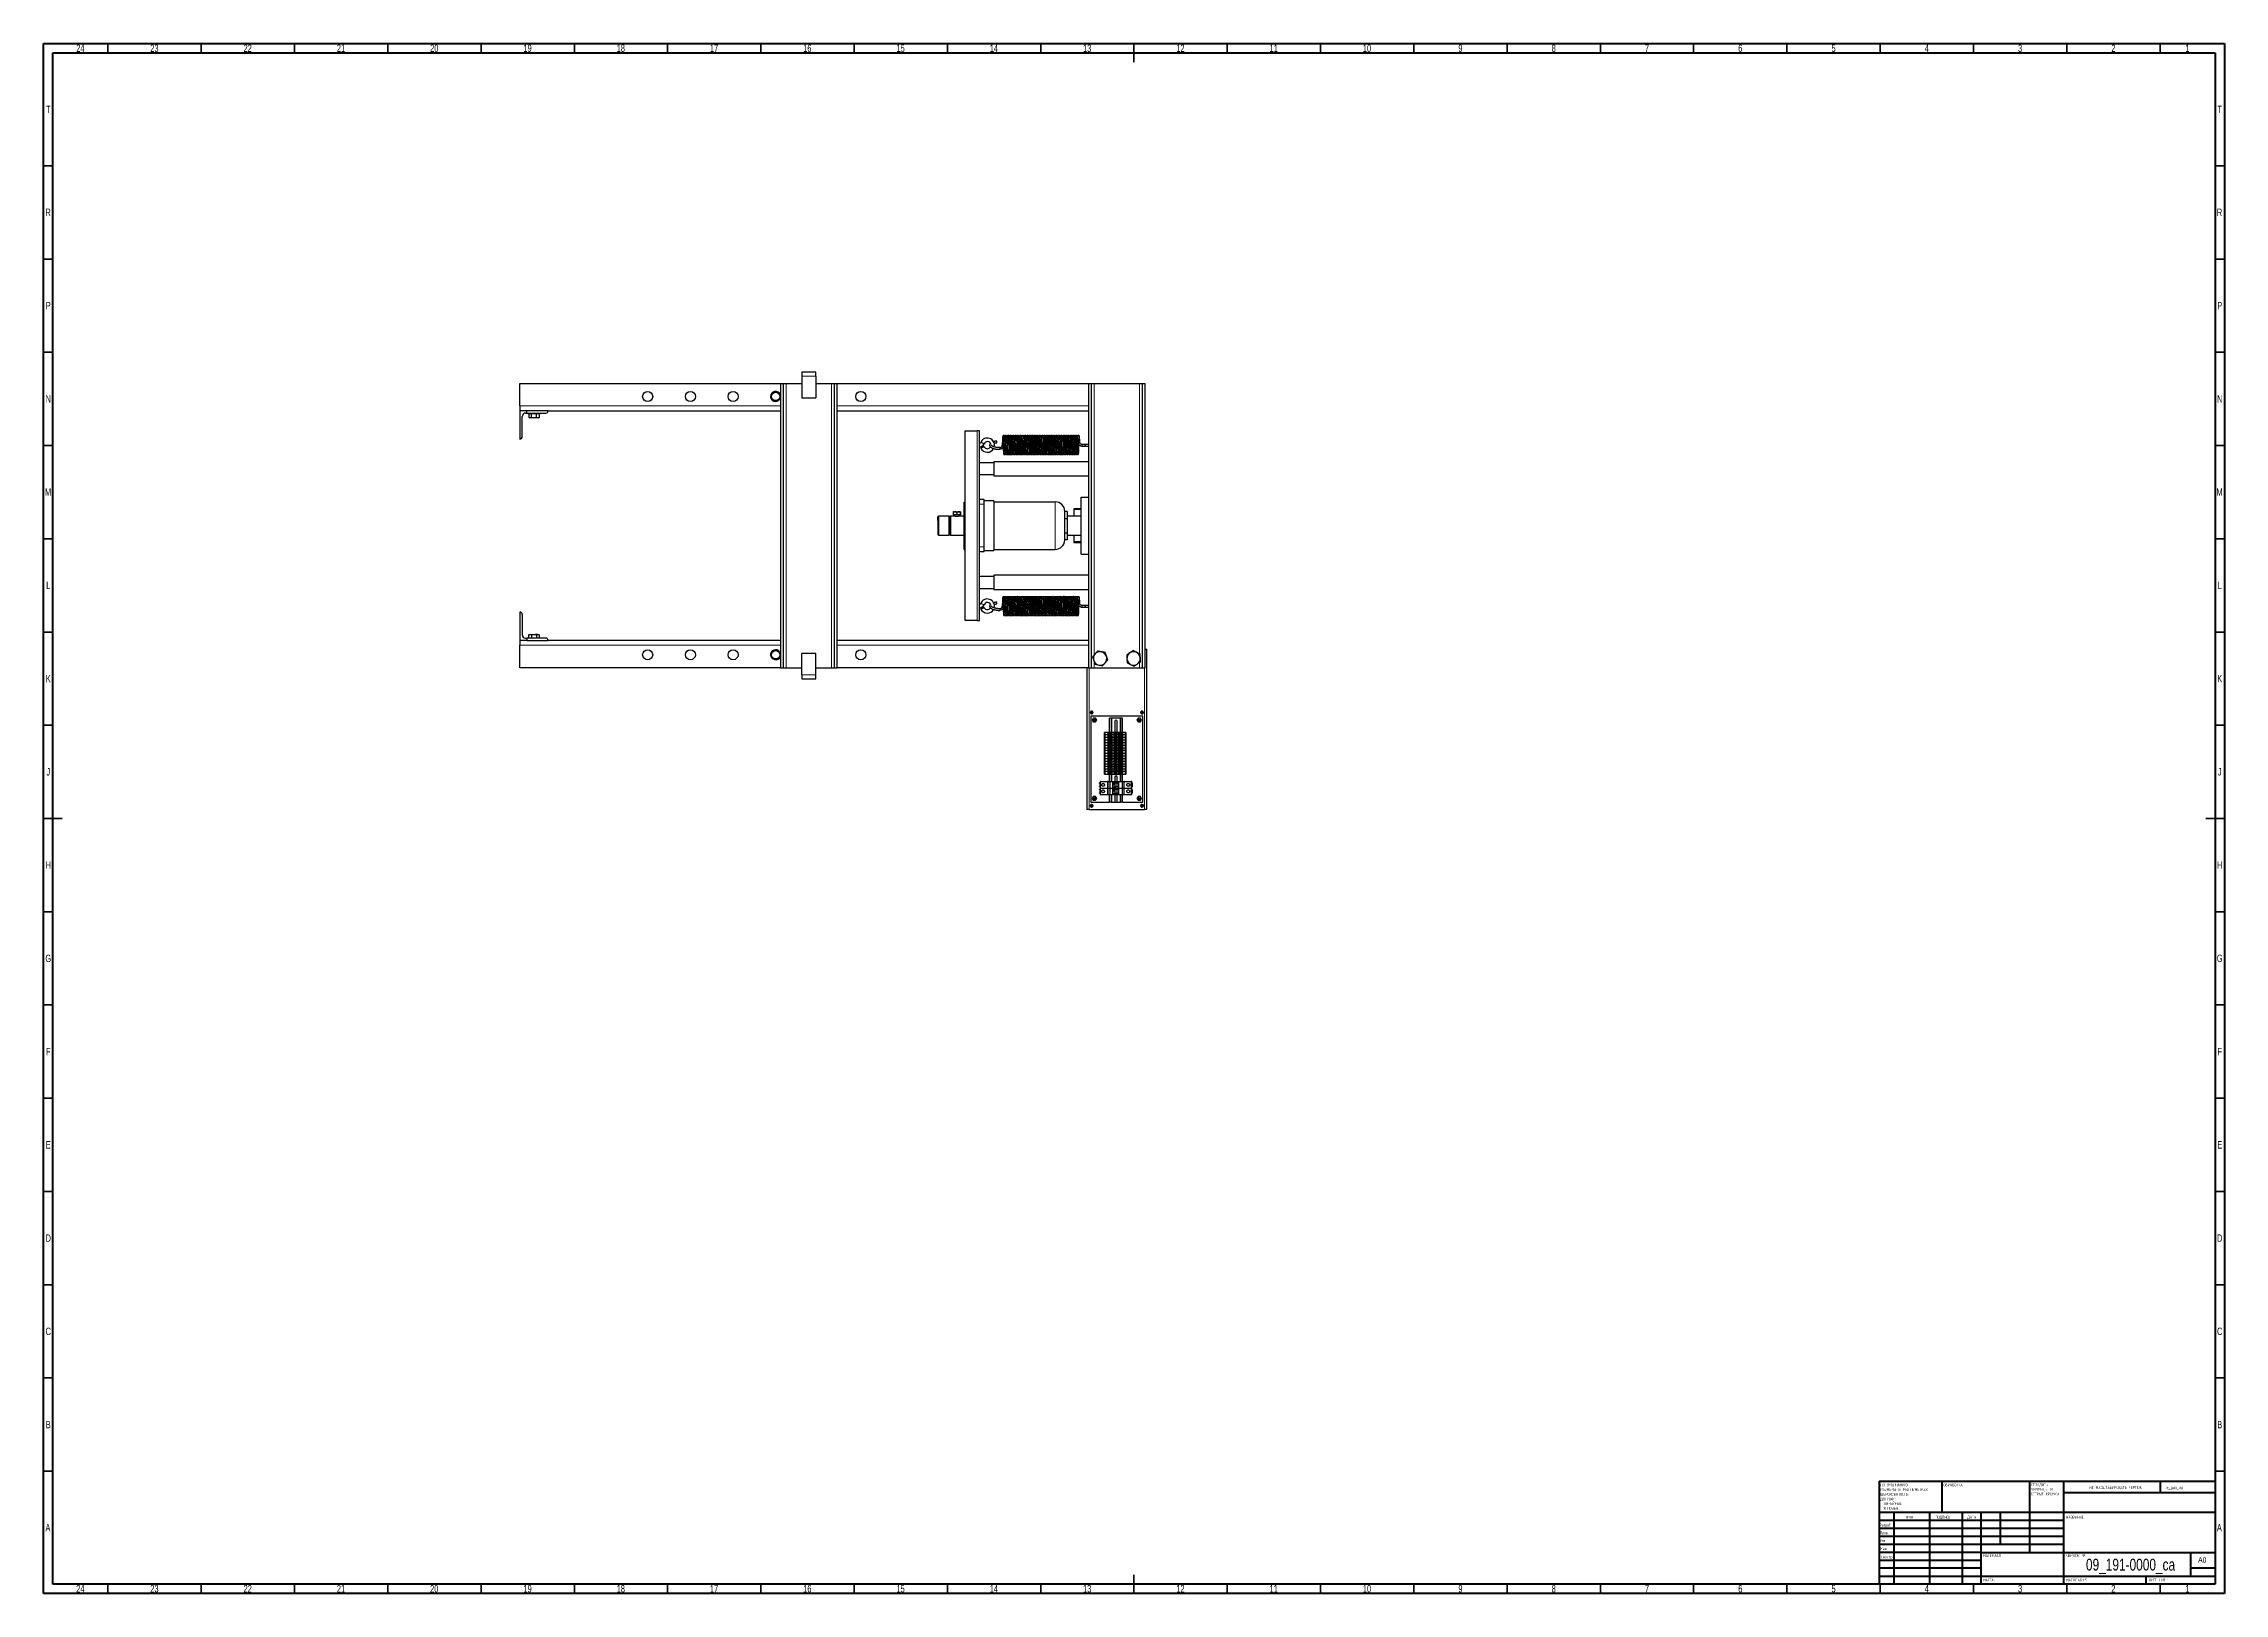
# Model space of a CAD drawing. Header units: millimetres. Extents: x 15 to 1184, y 5 to 836.
import ezdxf

# ---------------------------------------------------------------- set-up
doc = ezdxf.new("R2010")
doc.units = ezdxf.units.MM
doc.styles.add('SLDTEXTSTYLE0', font='TXT', dxfattribs={"width": 0.75})
doc.styles.add('SLDTEXTSTYLE1', font='TXT', dxfattribs={"width": 0.75, "bigfont": 'bigfont'})
doc.styles.add('SLDTEXTSTYLE2', font='TXT', dxfattribs={"width": 0.681818, "bigfont": 'bigfont'})

msp = doc.modelspace()

# ---------------------------------------------------------------- texts
at = {"color": 7, "linetype": 'Continuous', "lineweight": 0}
for s, insert, char_height, attachment_point, style in [('24', (34.7, 835.5), 3.97, 2, 'SLDTEXTSTYLE0'), ('23', (74.4, 835.5), 3.97, 2, 'SLDTEXTSTYLE0'), ('22', (124.4, 835.5), 3.97, 2, 'SLDTEXTSTYLE0'), ('21', (174.4, 835.5), 3.97, 2, 'SLDTEXTSTYLE0'), ('20', (224.4, 835.5), 3.97, 2, 'SLDTEXTSTYLE0'), ('19', (274.4, 835.5), 3.97, 2, 'SLDTEXTSTYLE0'), ('18', (324.4, 835.5), 3.97, 2, 'SLDTEXTSTYLE0'), ('17', (374.4, 835.5), 3.97, 2, 'SLDTEXTSTYLE0'), ('16', (424.4, 835.5), 3.97, 2, 'SLDTEXTSTYLE0'), ('15', (474.4, 835.5), 3.97, 2, 'SLDTEXTSTYLE0'), ('14', (524.4, 835.5), 3.97, 2, 'SLDTEXTSTYLE0'), ('13', (574.4, 835.5), 3.97, 2, 'SLDTEXTSTYLE0'), ('12', (624.4, 835.5), 3.97, 2, 'SLDTEXTSTYLE0'), ('11', (674.4, 835.5), 3.97, 2, 'SLDTEXTSTYLE0'), ('10', (724.4, 835.5), 3.97, 2, 'SLDTEXTSTYLE0'), ('9', (774.5, 835.5), 3.97, 2, 'SLDTEXTSTYLE0'), ('8', (824.5, 835.5), 3.97, 2, 'SLDTEXTSTYLE0'), ('7', (874.5, 835.5), 3.97, 2, 'SLDTEXTSTYLE0'), ('6', (924.5, 835.5), 3.97, 2, 'SLDTEXTSTYLE0'), ('5', (974.5, 835.5), 3.97, 2, 'SLDTEXTSTYLE0'), ('4', (1024.5, 835.5), 3.97, 2, 'SLDTEXTSTYLE0'), ('3', (1074.5, 835.5), 3.97, 2, 'SLDTEXTSTYLE0'), ('2', (1124.5, 835.5), 3.97, 2, 'SLDTEXTSTYLE0'), ('1', (1164.2, 835.5), 3.97, 2, 'SLDTEXTSTYLE0'), ('T', (17.5, 802.7), 3.97, 2, 'SLDTEXTSTYLE0'), ('T', (1181.5, 802.7), 3.97, 2, 'SLDTEXTSTYLE0'), ('R', (17.4, 747.5), 3.97, 2, 'SLDTEXTSTYLE0'), ('R', (1181.4, 747.5), 3.97, 2, 'SLDTEXTSTYLE0'), ('P', (17.5, 697.5), 3.97, 2, 'SLDTEXTSTYLE0'), ('P', (1181.5, 697.5), 3.97, 2, 'SLDTEXTSTYLE0'), ('N', (17.5, 647.5), 3.97, 2, 'SLDTEXTSTYLE0'), ('N', (1181.5, 647.5), 3.97, 2, 'SLDTEXTSTYLE0'), ('M', (17.4, 597.5), 3.97, 2, 'SLDTEXTSTYLE0'), ('M', (1181.4, 597.5), 3.97, 2, 'SLDTEXTSTYLE0'), ('L', (17.5, 547.5), 3.97, 2, 'SLDTEXTSTYLE0'), ('L', (1181.5, 547.5), 3.97, 2, 'SLDTEXTSTYLE0'), ('K', (17.5, 497.5), 3.97, 2, 'SLDTEXTSTYLE0'), ('K', (1181.5, 497.5), 3.97, 2, 'SLDTEXTSTYLE0'), ('J', (17.5, 447.5), 3.97, 2, 'SLDTEXTSTYLE0'), ('J', (1181.5, 447.5), 3.97, 2, 'SLDTEXTSTYLE0'), ('H', (17.5, 397.5), 3.97, 2, 'SLDTEXTSTYLE0'), ('H', (1181.5, 397.5), 3.97, 2, 'SLDTEXTSTYLE0'), ('G', (17.5, 347.5), 3.97, 2, 'SLDTEXTSTYLE0'), ('G', (1181.5, 347.5), 3.97, 2, 'SLDTEXTSTYLE0'), ('F', (17.5, 297.5), 3.97, 2, 'SLDTEXTSTYLE0'), ('F', (1181.5, 297.5), 3.97, 2, 'SLDTEXTSTYLE0'), ('E', (17.5, 247.5), 3.97, 2, 'SLDTEXTSTYLE0'), ('E', (1181.5, 247.5), 3.97, 2, 'SLDTEXTSTYLE0'), ('D', (17.5, 197.5), 3.97, 2, 'SLDTEXTSTYLE0'), ('D', (1181.5, 197.5), 3.97, 2, 'SLDTEXTSTYLE0'), ('C', (17.5, 147.5), 3.97, 2, 'SLDTEXTSTYLE0'), ('C', (1181.5, 147.5), 3.97, 2, 'SLDTEXTSTYLE0'), ('B', (17.5, 97.5), 3.97, 2, 'SLDTEXTSTYLE0'), ('B', (1181.5, 97.5), 3.97, 2, 'SLDTEXTSTYLE0'), ('\\M+1844F\\M+18441\\M+18451\\M+18440\\M+18441\\M+1844F\\M+18453\\M+1844B\\M+18440:', (1033.4, 63.9), 1.5, 1, 'SLDTEXTSTYLE1'), ('\\M+1844E\\M+18445 \\M+1844D\\M+18440\\M+18452\\M+18459\\M+18453\\M+18440\\M+18441\\M+18449\\M+18451\\M+1844F\\M+18442\\M+18440\\M+18453\\M+1845D \\M+18458\\M+18445\\M+18451\\M+18453\\M+18445\\M+18447', (1111.6, 62.5), 1.5, 1, 'SLDTEXTSTYLE1'), ('\\M+18451\\M+18445\\M+18444\\M+18440\\M+1844B\\M+18457\\M+18449\\M+18460', (1152.3, 62.3), 1.5, 1, 'SLDTEXTSTYLE1'), ('A', (17.3, 42.2), 3.97, 2, 'SLDTEXTSTYLE0'), ('\\M+18451\\M+18470\\M+18478\\M+18482\\M+18470\\M+18471.', (999.2, 42.4), 1.5, 1, 'SLDTEXTSTYLE1'), ('\\M+18450\\M+18482\\M+18480\\M+18472.', (999.4, 38.2), 1.5, 1, 'SLDTEXTSTYLE1'), ('\\M+18449\\M+1844D\\M+18460', (1013.3, 46.5), 1.5, 1, 'SLDTEXTSTYLE1'), ('\\M+18450\\M+1844F\\M+18444\\M+18450\\M+18449\\M+18452\\M+1845D', (1029, 46.6), 1.5, 1, 'SLDTEXTSTYLE1'), ('\\M+18444\\M+18440\\M+18453\\M+18440', (1046.2, 46.6), 1.5, 1, 'SLDTEXTSTYLE1'), ('\\M+1844E\\M+18440\\M+18448\\M+18442\\M+18440\\M+1844E\\M+18449\\M+18445:', (1099.1, 46.6), 1.5, 1, 'SLDTEXTSTYLE1'), ('A', (1181.3, 42.2), 3.97, 2, 'SLDTEXTSTYLE0'), ('\\M+18454\\M+18484\\M+18472.', (999.4, 34.1), 1.5, 1, 'SLDTEXTSTYLE1'), ('\\M+1844D\\M+18470\\M+1848A.', (999.5, 29.7), 1.5, 1, 'SLDTEXTSTYLE1'), ('\\M+18453.\\M+1847B\\M+18480\\M+1847E\\M+18484\\M+18482', (999.7, 25.3), 1.5, 1, 'SLDTEXTSTYLE1'), ('\\M+1844D\\M+18440\\M+18453\\M+18445\\M+18451\\M+18449\\M+18440\\M+1844C:', (1054.6, 26), 1.5, 1, 'SLDTEXTSTYLE1'), ('\\M+18458\\M+18445\\M+18451\\M+18453\\M+18445\\M+18447 \\M+18782:', (1099.4, 26), 1.5, 1, 'SLDTEXTSTYLE1'), ('09_191-0000_ca', (1133.7, 23.6), 6.35, 2, 'SLDTEXTSTYLE0'), ('A0', (1169.9, 24.4), 2.91, 1, 'SLDTEXTSTYLE0'), ('\\M+1844D\\M+18440\\M+18452\\M+18452\\M+18440:', (1054.6, 12.9), 1.499, 1, 'SLDTEXTSTYLE1'), ('\\M+1844D\\M+18440\\M+18452\\M+18459\\M+18453\\M+18440\\M+18441:1:5', (1099.1, 12.9), 1.5, 1, 'SLDTEXTSTYLE1'), ('\\M+1844C\\M+18449\\M+18452\\M+18453 1 \\M+18449\\M+18448 1', (1143.5, 12.9), 1.5, 1, 'SLDTEXTSTYLE2'), ('24', (34.7, 9.5), 3.97, 2, 'SLDTEXTSTYLE0'), ('23', (74.4, 9.5), 3.97, 2, 'SLDTEXTSTYLE0'), ('22', (124.4, 9.5), 3.97, 2, 'SLDTEXTSTYLE0'), ('21', (174.4, 9.5), 3.97, 2, 'SLDTEXTSTYLE0'), ('20', (224.4, 9.5), 3.97, 2, 'SLDTEXTSTYLE0'), ('19', (274.4, 9.5), 3.97, 2, 'SLDTEXTSTYLE0'), ('18', (324.4, 9.5), 3.97, 2, 'SLDTEXTSTYLE0'), ('17', (374.4, 9.5), 3.97, 2, 'SLDTEXTSTYLE0'), ('16', (424.4, 9.5), 3.97, 2, 'SLDTEXTSTYLE0'), ('15', (474.4, 9.5), 3.97, 2, 'SLDTEXTSTYLE0'), ('14', (524.4, 9.5), 3.97, 2, 'SLDTEXTSTYLE0'), ('13', (574.4, 9.5), 3.97, 2, 'SLDTEXTSTYLE0'), ('12', (624.4, 9.5), 3.97, 2, 'SLDTEXTSTYLE0'), ('11', (674.4, 9.5), 3.97, 2, 'SLDTEXTSTYLE0'), ('10', (724.4, 9.5), 3.97, 2, 'SLDTEXTSTYLE0'), ('9', (774.5, 9.5), 3.97, 2, 'SLDTEXTSTYLE0'), ('8', (824.5, 9.5), 3.97, 2, 'SLDTEXTSTYLE0'), ('7', (874.5, 9.5), 3.97, 2, 'SLDTEXTSTYLE0'), ('6', (924.5, 9.5), 3.97, 2, 'SLDTEXTSTYLE0'), ('5', (974.5, 9.5), 3.97, 2, 'SLDTEXTSTYLE0'), ('4', (1024.5, 9.5), 3.97, 2, 'SLDTEXTSTYLE0'), ('3', (1074.5, 9.5), 3.97, 2, 'SLDTEXTSTYLE0'), ('2', (1124.5, 9.5), 3.97, 2, 'SLDTEXTSTYLE0'), ('1', (1164.2, 9.5), 3.97, 2, 'SLDTEXTSTYLE0')]:
    msp.add_mtext(s, dxfattribs=dict(at, insert=insert, char_height=char_height, attachment_point=attachment_point, style=style))

# ---------------------------------------------------------------- blocks, each defined once
blk = doc.blocks.new('SW_NOTE_0')
at = {"color": 0, "linetype": 'Continuous', "lineweight": 0, "char_height": 1.5, "attachment_point": 1, "style": 'SLDTEXTSTYLE1'}
for s, insert in [('\\M+18452\\M+18443\\M+1844C\\M+18440\\M+18444\\M+18449\\M+18453\\M+1845D', (0, 1.9)), ('\\M+18448\\M+18440\\M+18454\\M+18452\\M+18445\\M+1844E\\M+18457\\M+1845C \\M+18449', (0, -0.6)), ('\\M+1844F\\M+18452\\M+18453\\M+18451\\M+1845C\\M+18445 \\M+1844B\\M+18451\\M+1844F\\M+1844D\\M+1844B\\M+18449', (0, -3.1))]:
    blk.add_mtext(s, dxfattribs=dict(at, insert=insert))
blk = doc.blocks.new('SW_NOTE_1')
at = {"color": 0, "linetype": 'Continuous', "lineweight": 0, "char_height": 1.5, "attachment_point": 1, "style": 'SLDTEXTSTYLE1'}
for s, insert in [('\\M+18450\\M+1844F \\M+18454\\M+1844D\\M+1844F\\M+1844C\\M+18458\\M+18440\\M+1844E\\M+18449\\M+1845F:', (0, 1.9)), ('\\M+18444\\M+1844F\\M+18450\\M+18454\\M+18452\\M+1844B\\M+18449:', (0, -5.6)), ('\\M+18451\\M+18440\\M+18448\\M+1844D\\M+18445\\M+18451\\M+1845C \\M+18442 \\M+1844D\\M+18449\\M+1844C\\M+1844C\\M+18449\\M+1844D\\M+18445\\M+18453\\M+18451\\M+18440\\M+18456', (0, -0.6)), ('\\M+18459\\M+18445\\M+18451\\M+1844F\\M+18456\\M+1844F\\M+18442\\M+18440\\M+18453\\M+1844F\\M+18452\\M+18453\\M+1845D:', (0, -3.1)), ('\\M+1844C\\M+18449\\M+1844E\\M+18445\\M+1844A\\M+1844E\\M+1845C\\M+18445:', (1.7, -8.1)), ('\\M+18454\\M+18443\\M+1844C\\M+1844F\\M+18442\\M+1845C\\M+18445:', (1.7, -10.6))]:
    blk.add_mtext(s, dxfattribs=dict(at, insert=insert))

# ---------------------------------------------------------------- linework, layer by layer
at = {"color": 7, "linetype": 'Continuous', "lineweight": 70}
for p, q in [((15, 5), (15, 836)), ((15, 836), (1184, 836)), ((20, 10), (20, 831)), ((20, 831), (1179, 831)), ((1179, 831), (1179, 10)), ((1184, 836), (1184, 5)), ((1184, 5), (15, 5)), ((1179, 10), (20, 10))]:
    msp.add_line(p, q, dxfattribs=at)
at = {"color": 7, "linetype": 'Continuous', "lineweight": 35}
for p, q in [((49.5, 831), (49.5, 836)), ((99.5, 831), (99.5, 836)), ((149.5, 831), (149.5, 836)), ((199.5, 831), (199.5, 836)), ((249.5, 831), (249.5, 836)), ((299.5, 831), (299.5, 836)), ((349.5, 831), (349.5, 836)), ((399.5, 831), (399.5, 836)), ((449.5, 831), (449.5, 836)), ((499.5, 831), (499.5, 836)), ((549.5, 831), (549.5, 836)), ((599.5, 836), (599.5, 826)), ((599.5, 831), (599.5, 836)), ((649.5, 831), (649.5, 836)), ((699.5, 831), (699.5, 836)), ((749.5, 831), (749.5, 836)), ((799.5, 831), (799.5, 836)), ((849.5, 831), (849.5, 836)), ((899.5, 831), (899.5, 836)), ((949.5, 831), (949.5, 836)), ((999.5, 831), (999.5, 836)), ((1049.5, 831), (1049.5, 836)), ((1099.5, 831), (1099.5, 836)), ((1149.5, 831), (1149.5, 836)), ((20, 770.5), (15, 770.5)), ((1179, 770.5), (1184, 770.5)), ((20, 720.5), (15, 720.5)), ((1179, 720.5), (1184, 720.5)), ((20, 670.5), (15, 670.5)), ((1179, 670.5), (1184, 670.5)), ((20, 620.5), (15, 620.5)), ((1179, 620.5), (1184, 620.5)), ((20, 570.5), (15, 570.5)), ((1179, 570.5), (1184, 570.5)), ((20, 520.5), (15, 520.5)), ((1179, 520.5), (1184, 520.5)), ((20, 470.5), (15, 470.5)), ((1179, 470.5), (1184, 470.5)), ((15, 420.5), (25, 420.5)), ((20, 420.5), (15, 420.5)), ((1184, 420.5), (1174, 420.5)), ((1179, 420.5), (1184, 420.5)), ((20, 370.5), (15, 370.5)), ((1179, 370.5), (1184, 370.5)), ((20, 320.5), (15, 320.5)), ((1179, 320.5), (1184, 320.5)), ((20, 270.5), (15, 270.5)), ((1179, 270.5), (1184, 270.5)), ((20, 220.5), (15, 220.5)), ((1179, 220.5), (1184, 220.5)), ((20, 170.5), (15, 170.5)), ((1179, 170.5), (1184, 170.5)), ((20, 120.5), (15, 120.5)), ((1179, 120.5), (1184, 120.5)), ((20, 70.5), (15, 70.5)), ((1179, 70.5), (1184, 70.5)), ((599.5, 5), (599.5, 15)), ((49.5, 10), (49.5, 5)), ((99.5, 10), (99.5, 5)), ((149.5, 10), (149.5, 5)), ((199.5, 10), (199.5, 5)), ((249.5, 10), (249.5, 5)), ((299.5, 10), (299.5, 5)), ((349.5, 10), (349.5, 5)), ((399.5, 10), (399.5, 5)), ((449.5, 10), (449.5, 5)), ((499.5, 10), (499.5, 5)), ((549.5, 10), (549.5, 5)), ((599.5, 10), (599.5, 5)), ((649.5, 10), (649.5, 5)), ((699.5, 10), (699.5, 5)), ((749.5, 10), (749.5, 5)), ((799.5, 10), (799.5, 5)), ((849.5, 10), (849.5, 5)), ((899.5, 10), (899.5, 5)), ((949.5, 10), (949.5, 5)), ((999.5, 10), (999.5, 5)), ((1049.5, 10), (1049.5, 5)), ((1099.5, 10), (1099.5, 5)), ((1149.5, 10), (1149.5, 5))]:
    msp.add_line(p, q, dxfattribs=at)
at = {"color": 7, "linetype": 'Continuous', "lineweight": 25}
for p, q in [((429, 659.8), (421.4, 659.8)), ((421.4, 659.8), (421.4, 657.6)), ((421.4, 657.6), (421.4, 646.1)), ((429, 657.6), (429, 659.8)), ((429, 657.6), (429, 646.1)), ((270.3, 641.7), (270.3, 653.7)), ((270.3, 653.7), (410, 653.7)), ((410, 653.7), (411.7, 653.7)), ((410, 653.7), (410, 501.3)), ((411.7, 501.3), (411.7, 653.7)), ((411.7, 653.7), (413, 653.7)), ((413, 653.7), (421.4, 653.7)), ((421.4, 646.1), (429, 646.1)), ((429, 653.7), (437.4, 653.7)), ((437.4, 653.7), (438.7, 653.7)), ((438.7, 653.7), (438.7, 501.3)), ((438.7, 653.7), (440.4, 653.7)), ((440.4, 653.7), (575.1, 653.7)), ((440.4, 501.3), (440.4, 653.7)), ((575.1, 653.7), (576.8, 653.7)), ((575.1, 653.7), (575.1, 501.3)), ((576.8, 501.3), (576.8, 653.7)), ((576.8, 653.7), (578.1, 653.7)), ((578.1, 653.7), (602.5, 653.7)), ((602.5, 653.7), (603.8, 653.7)), ((603.8, 653.7), (603.8, 501.3)), ((603.8, 653.7), (605.5, 653.7)), ((605.5, 501.3), (605.5, 653.7)), ((270.3, 641.7), (270.3, 639.1)), ((270.3, 639.1), (270.3, 623.9)), ((274.1, 639.1), (270.3, 639.1)), ((271.5, 625.2), (271.5, 636)), ((273.4, 637.9), (274.1, 637.9)), ((274.1, 637.9), (274.1, 639.1)), ((285.5, 639.1), (274.1, 639.1)), ((274.1, 637.9), (284.2, 637.9)), ((274.5, 637.9), (274.5, 637.4)), ((281.2, 637.4), (274.5, 637.4)), ((275.1, 637.4), (275.1, 635.5)), ((275.1, 637.4), (275.1, 635.5)), ((275.5, 635.3), (275.1, 635.5)), ((275.3, 635.4), (275.4, 635.3)), ((275.4, 635.3), (275.5, 635.3)), ((275.9, 635.3), (275.5, 635.3)), ((276.3, 635.5), (275.9, 635.3)), ((277.1, 635.3), (275.9, 635.3)), ((276.3, 637.4), (276.3, 635.5)), ((277.1, 635.3), (276.3, 635.5)), ((278.2, 635.3), (277.1, 635.3)), ((279, 635.5), (278.2, 635.3)), ((279.5, 635.3), (278.2, 635.3)), ((279, 637.4), (279, 635.5)), ((279.5, 635.3), (279, 635.5)), ((280.1, 635.3), (279.5, 635.3)), ((280.6, 635.5), (280.1, 635.3)), ((280.3, 635.3), (280.1, 635.3)), ((280.3, 635.3), (280.5, 635.4)), ((280.5, 635.5), (280.6, 635.5)), ((280.6, 637.4), (280.6, 635.5)), ((280.6, 637.4), (280.6, 635.5)), ((281.2, 637.4), (281.2, 637.9)), ((285.5, 639.1), (410, 639.1)), ((440.4, 639.1), (575.1, 639.1)), ((509, 628.3), (515.4, 628.3)), ((509, 526.7), (509, 628.3)), ((516.6, 628.3), (515.4, 628.3)), ((516.6, 526.7), (516.6, 628.3)), ((528.9, 620.7), (529.8, 620.7)), ((573.4, 621.1), (571.8, 621.1)), ((571.8, 620.2), (573.4, 620.2)), ((575.1, 621.1), (573.4, 621.1)), ((573.4, 620.2), (575.1, 620.2)), ((524.3, 611.2), (516.6, 611.2)), ((575.1, 611.8), (524.3, 611.8)), ((524.3, 611.8), (524.3, 604.2)), ((516.6, 604.9), (524.3, 604.9)), ((524.3, 604.2), (575.1, 604.2)), ((502.7, 584.9), (502.4, 584.8)), ((502.6, 584.7), (502.6, 583.3)), ((504.5, 584.7), (504.5, 583.3)), ((506.4, 584.7), (506.4, 583.3)), ((506.7, 584.8), (506.5, 584.9)), ((506.5, 584.7), (506.5, 583.3)), ((508.4, 590.2), (509, 590.2)), ((508.4, 564.8), (508.4, 590.2)), ((519.2, 591.5), (516.6, 591.5)), ((516.6, 566.1), (516.6, 589)), ((519.2, 589), (519.2, 591.5)), ((524.3, 590.9), (519.2, 590.9)), ((519.2, 566.1), (519.2, 589)), ((524.3, 590.9), (524.3, 564.2)), ((557.3, 590.2), (524.3, 590.2)), ((563.6, 585.2), (562.4, 585.2)), ((563.6, 585.2), (563.6, 581.4)), ((567.4, 586.7), (571.2, 586.7)), ((567.4, 586.3), (567.4, 586.7)), ((567.4, 586.3), (571.2, 586.3)), ((567.4, 582.6), (567.4, 586.3)), ((571.2, 562.3), (571.2, 592.8)), ((571.2, 592.8), (575.1, 592.8)), ((494.7, 582.6), (494.4, 582.3)), ((494.4, 580.2), (494.4, 582.3)), ((494.4, 580.2), (494.4, 572.8)), ((500.5, 582.6), (494.7, 582.6)), ((494.7, 582.6), (494.7, 573.3)), ((494.7, 573.3), (494.7, 572.5)), ((500.8, 582.3), (500.5, 582.6)), ((500.5, 573.3), (500.5, 582.6)), ((500.5, 572.5), (500.5, 573.3)), ((501.1, 582.6), (500.8, 582.3)), ((500.8, 572.8), (500.8, 582.3)), ((503.3, 582.6), (501.1, 582.6)), ((501.1, 582.6), (501.1, 577.5)), ((501.1, 577.5), (501.1, 572.5)), ((504.5, 583.3), (502.6, 583.3)), ((503.3, 583.3), (503.3, 582.6)), ((506.4, 583.3), (504.5, 583.3)), ((505.8, 582.6), (505.8, 583.3)), ((508.4, 582.6), (505.8, 582.6)), ((506.5, 583.3), (506.4, 583.3)), ((562.4, 581.4), (563.6, 581.4)), ((562.4, 573.7), (563.6, 573.7)), ((571.2, 582.6), (563.6, 582.6)), ((563.6, 581.4), (563.6, 573.7)), ((563.6, 573.7), (563.6, 569.9)), ((494.4, 572.8), (494.7, 572.5)), ((494.7, 572.5), (500.5, 572.5)), ((500.5, 572.5), (500.8, 572.8)), ((500.8, 572.8), (501.1, 572.5)), ((501.1, 572.5), (508.4, 572.5)), ((508.4, 564.8), (509, 564.8)), ((516.6, 563.6), (519.2, 563.6)), ((519.2, 563.6), (519.2, 566.1)), ((519.2, 564.2), (524.3, 564.2)), ((524.3, 564.8), (557.3, 564.8)), ((563.6, 569.9), (562.4, 569.9)), ((563.6, 572.5), (571.2, 572.5)), ((567.4, 568.8), (567.4, 572.5)), ((571.2, 568.8), (567.4, 568.8)), ((567.4, 568.4), (567.4, 568.8)), ((571.2, 568.4), (567.4, 568.4)), ((571.2, 562.3), (575.1, 562.3)), ((524.3, 550.2), (516.6, 550.2)), ((575.1, 550.9), (524.3, 550.9)), ((524.3, 550.9), (524.3, 543.3)), ((516.6, 543.9), (524.3, 543.9)), ((524.3, 543.3), (575.1, 543.3)), ((270.3, 531.2), (270.3, 516)), ((271.5, 529.9), (271.5, 519.1)), ((515.4, 526.7), (509, 526.7)), ((515.4, 526.7), (516.6, 526.7)), ((528.9, 534.4), (529.8, 534.4)), ((573.4, 534.7), (571.8, 534.7)), ((571.8, 533.8), (573.4, 533.8)), ((575.1, 534.7), (573.4, 534.7)), ((573.4, 533.8), (575.1, 533.8)), ((270.3, 516), (270.3, 513.4)), ((274.1, 516), (270.3, 516)), ((273.4, 517.2), (274.1, 517.2)), ((274.1, 517.2), (274.1, 516)), ((284.2, 517.2), (274.1, 517.2)), ((274.1, 516), (285.5, 516)), ((275.1, 518.9), (275.6, 519.1)), ((275.2, 519), (275.1, 518.9)), ((275.1, 517.2), (275.1, 518.9)), ((275.4, 519.1), (275.2, 519)), ((275.4, 519.1), (275.6, 519.1)), ((275.6, 519.1), (276.2, 519.1)), ((276.2, 519.1), (276.7, 518.9)), ((276.2, 519.1), (277.5, 519.1)), ((276.7, 518.9), (277.5, 519.1)), ((276.7, 517.2), (276.7, 518.9)), ((277.5, 519.1), (278.6, 519.1)), ((278.6, 519.1), (279.4, 518.9)), ((279.8, 519.1), (278.6, 519.1)), ((279.4, 518.9), (279.8, 519.1)), ((279.4, 517.2), (279.4, 518.9)), ((279.8, 519.1), (280.3, 519.1)), ((280.5, 519), (280.3, 519.1)), ((280.3, 519.1), (280.6, 518.9)), ((280.3, 519.1), (280.3, 519.1)), ((280.6, 518.9), (280.6, 517.2)), ((410, 516), (285.5, 516)), ((575.1, 516), (440.4, 516)), ((270.3, 501.3), (270.3, 513.4)), ((421.4, 497.5), (421.4, 509)), ((429, 509), (421.4, 509)), ((429, 497.5), (429, 509)), ((605.5, 511.3), (606.3, 511.3)), ((606.3, 425.3), (606.3, 511.3)), ((410, 501.3), (270.3, 501.3)), ((410, 501.3), (411.7, 501.3)), ((411.7, 501.3), (413, 501.3)), ((413, 501.3), (421.4, 501.3)), ((421.4, 497.5), (421.4, 495.3)), ((421.4, 495.3), (429, 495.3)), ((429, 501.3), (437.4, 501.3)), ((429, 495.3), (429, 497.5)), ((437.4, 501.3), (438.7, 501.3)), ((438.7, 501.3), (440.4, 501.3)), ((575.1, 501.3), (440.4, 501.3)), ((574.3, 501.3), (574.3, 425.3)), ((575.1, 501.3), (576.8, 501.3)), ((576.8, 501.3), (578.1, 501.3)), ((578.1, 501.3), (602.5, 501.3)), ((602.5, 501.3), (603.8, 501.3)), ((603.8, 501.3), (605.5, 501.3)), ((576.3, 475.3), (576.3, 429.3)), ((604.3, 475.3), (576.3, 475.3)), ((577.7, 474.3), (577.1, 473.3)), ((577.1, 473.3), (577.7, 472.3)), ((578.9, 474.3), (577.7, 474.3)), ((577.7, 472.3), (578.9, 472.3)), ((579.5, 473.3), (578.9, 474.3)), ((578.9, 472.3), (579.5, 473.3)), ((586.4, 466.7), (586.4, 474.3)), ((587.2, 474.3), (586.4, 474.3)), ((587.6, 474.3), (587.2, 474.3)), ((587.6, 466.7), (587.6, 474.3)), ((587.7, 474.3), (587.6, 474.3)), ((592, 474.3), (587.7, 474.3)), ((589.3, 472.7), (589.3, 466.7)), ((590.5, 466.7), (590.5, 472.7)), ((592.2, 474.3), (592, 474.3)), ((592.2, 466.7), (592.2, 474.3)), ((592.5, 474.3), (592.2, 474.3)), ((593.4, 474.3), (592.5, 474.3)), ((593.4, 466.7), (593.4, 474.3)), ((601.7, 474.3), (601.1, 473.3)), ((601.1, 473.3), (601.7, 472.3)), ((602.9, 474.3), (601.7, 474.3)), ((601.7, 472.3), (602.9, 472.3)), ((603.5, 473.3), (602.9, 474.3)), ((602.9, 472.3), (603.5, 473.3)), ((604.3, 429.3), (604.3, 475.3)), ((583.7, 465.3), (583.7, 466.7)), ((584, 466.7), (583.7, 466.7)), ((583.7, 463.9), (583.7, 465.3)), ((584, 465.3), (583.7, 465.3)), ((583.7, 462.5), (583.7, 463.9)), ((584, 463.9), (583.7, 463.9)), ((583.7, 461.1), (583.7, 462.5)), ((584, 462.5), (583.7, 462.5)), ((583.7, 459.7), (583.7, 461.1)), ((584, 461.1), (583.7, 461.1)), ((583.7, 458.3), (583.7, 459.7)), ((584, 459.7), (583.7, 459.7)), ((583.7, 456.9), (583.7, 458.3)), ((584, 458.3), (583.7, 458.3)), ((583.7, 455.5), (583.7, 456.9)), ((584, 456.9), (583.7, 456.9)), ((585.4, 466.7), (584, 466.7)), ((585.4, 465.3), (584, 465.3)), ((585.4, 463.9), (584, 463.9)), ((585.4, 462.5), (584, 462.5)), ((585.4, 461.1), (584, 461.1)), ((585.4, 459.7), (584, 459.7)), ((585.4, 458.3), (584, 458.3)), ((585.4, 456.9), (584, 456.9)), ((585.4, 466.7), (585.4, 465.3)), ((586.6, 466.7), (585.4, 466.7)), ((585.4, 465.3), (585.4, 463.9)), ((586.6, 465.3), (585.4, 465.3)), ((585.4, 463.9), (585.4, 462.5)), ((586.6, 463.9), (585.4, 463.9)), ((585.4, 462.5), (585.4, 461.1)), ((586.6, 462.5), (585.4, 462.5)), ((585.4, 461.1), (585.4, 459.7)), ((586.6, 461.1), (585.4, 461.1)), ((585.4, 459.7), (585.4, 458.3)), ((586.6, 459.7), (585.4, 459.7)), ((585.4, 458.3), (585.4, 456.9)), ((586.6, 458.3), (585.4, 458.3)), ((585.4, 456.9), (585.4, 455.5)), ((586.6, 456.9), (585.4, 456.9)), ((585.7, 466.5), (586.3, 466.5)), ((585.7, 465.4), (585.7, 466.5)), ((586.3, 465.4), (585.7, 465.4)), ((585.7, 465.1), (586.3, 465.1)), ((585.7, 464), (585.7, 465.1)), ((586.3, 464), (585.7, 464)), ((585.7, 463.7), (586.3, 463.7)), ((585.7, 462.6), (585.7, 463.7)), ((586.3, 462.6), (585.7, 462.6)), ((585.7, 462.3), (586.3, 462.3)), ((585.7, 461.2), (585.7, 462.3)), ((586.3, 461.2), (585.7, 461.2)), ((585.7, 460.9), (586.3, 460.9)), ((585.7, 459.8), (585.7, 460.9)), ((586.3, 459.8), (585.7, 459.8)), ((585.7, 459.5), (586.3, 459.5)), ((585.7, 458.4), (585.7, 459.5)), ((586.3, 458.4), (585.7, 458.4)), ((585.7, 458.1), (586.3, 458.1)), ((585.7, 457), (585.7, 458.1)), ((586.3, 457), (585.7, 457)), ((585.7, 456.7), (586.3, 456.7)), ((585.7, 455.6), (585.7, 456.7)), ((586, 465.4), (586, 466.5)), ((586, 464), (586, 465.1)), ((586, 462.6), (586, 463.7)), ((586, 461.2), (586, 462.3)), ((586, 459.8), (586, 460.9)), ((586, 458.4), (586, 459.5)), ((586, 457), (586, 458.1)), ((586, 455.6), (586, 456.7)), ((586.3, 466.5), (586.3, 465.4)), ((586.3, 465.1), (586.3, 464)), ((586.3, 463.7), (586.3, 462.6)), ((586.3, 462.3), (586.3, 461.2)), ((586.3, 460.9), (586.3, 459.8)), ((586.3, 459.5), (586.3, 458.4)), ((586.3, 458.1), (586.3, 457)), ((586.3, 456.7), (586.3, 455.6)), ((586.6, 466.7), (586.6, 465.3)), ((588.7, 466.7), (586.6, 466.7)), ((586.6, 465.3), (586.6, 463.9)), ((588.7, 465.3), (586.6, 465.3)), ((586.6, 463.9), (586.6, 462.5)), ((588.7, 463.9), (586.6, 463.9)), ((586.6, 462.5), (586.6, 461.1)), ((588.7, 462.5), (586.6, 462.5)), ((586.6, 461.1), (586.6, 459.7)), ((588.7, 461.1), (586.6, 461.1)), ((586.6, 459.7), (586.6, 458.3)), ((588.7, 459.7), (586.6, 459.7)), ((586.6, 458.3), (586.6, 456.9)), ((588.7, 458.3), (586.6, 458.3)), ((586.6, 456.9), (586.6, 455.5)), ((588.7, 456.9), (586.6, 456.9)), ((587.3, 465.6), (587.3, 466.4)), ((587.3, 464.2), (587.3, 465)), ((587.3, 462.8), (587.3, 463.6)), ((587.3, 461.4), (587.3, 462.2)), ((587.3, 460), (587.3, 460.8)), ((587.3, 458.6), (587.3, 459.4)), ((587.3, 457.2), (587.3, 458)), ((587.3, 455.8), (587.3, 456.6)), ((587.4, 466.4), (587.4, 465.6)), ((587.4, 465), (587.4, 464.2)), ((587.4, 463.6), (587.4, 462.8)), ((587.4, 462.2), (587.4, 461.4)), ((587.4, 460.8), (587.4, 460)), ((587.4, 459.4), (587.4, 458.6)), ((587.4, 458), (587.4, 457.2)), ((587.4, 456.6), (587.4, 455.8)), ((588.7, 466.7), (588.7, 465.3)), ((590.1, 466.7), (588.7, 466.7)), ((588.7, 465.3), (588.7, 463.9)), ((590.1, 465.3), (588.7, 465.3)), ((588.7, 463.9), (588.7, 462.5)), ((590.1, 463.9), (588.7, 463.9)), ((588.7, 462.5), (588.7, 461.1)), ((590.1, 462.5), (588.7, 462.5)), ((588.7, 461.1), (588.7, 459.7)), ((590.1, 461.1), (588.7, 461.1)), ((588.7, 459.7), (588.7, 458.3)), ((590.1, 459.7), (588.7, 459.7)), ((588.7, 458.3), (588.7, 456.9)), ((590.1, 458.3), (588.7, 458.3)), ((588.7, 456.9), (588.7, 455.5)), ((590.1, 456.9), (588.7, 456.9)), ((589.3, 465.6), (589.3, 466.4)), ((589.3, 464.2), (589.3, 465)), ((589.3, 462.8), (589.3, 463.6)), ((589.3, 461.4), (589.3, 462.2)), ((589.3, 460), (589.3, 460.8)), ((589.3, 458.6), (589.3, 459.4)), ((589.3, 457.2), (589.3, 458)), ((589.3, 455.8), (589.3, 456.6)), ((589.5, 466.4), (589.5, 465.6)), ((589.5, 465), (589.5, 464.2)), ((589.5, 463.6), (589.5, 462.8)), ((589.5, 462.2), (589.5, 461.4)), ((589.5, 460.8), (589.5, 460)), ((589.5, 459.4), (589.5, 458.6)), ((589.5, 458), (589.5, 457.2)), ((589.5, 456.6), (589.5, 455.8)), ((590.1, 466.7), (590.1, 465.3)), ((592.2, 466.7), (590.1, 466.7)), ((590.1, 465.3), (590.1, 463.9)), ((592.2, 465.3), (590.1, 465.3)), ((590.1, 463.9), (590.1, 462.5)), ((592.2, 463.9), (590.1, 463.9)), ((590.1, 462.5), (590.1, 461.1)), ((592.2, 462.5), (590.1, 462.5)), ((590.1, 461.1), (590.1, 459.7)), ((592.2, 461.1), (590.1, 461.1)), ((590.1, 459.7), (590.1, 458.3)), ((592.2, 459.7), (590.1, 459.7)), ((590.1, 458.3), (590.1, 456.9)), ((592.2, 458.3), (590.1, 458.3)), ((590.1, 456.9), (590.1, 455.5)), ((592.2, 456.9), (590.1, 456.9)), ((591.4, 465.6), (591.4, 466.4)), ((591.4, 464.2), (591.4, 465)), ((591.4, 462.8), (591.4, 463.6)), ((591.4, 461.4), (591.4, 462.2)), ((591.4, 460), (591.4, 460.8)), ((591.4, 458.6), (591.4, 459.4)), ((591.4, 457.2), (591.4, 458)), ((591.4, 455.8), (591.4, 456.6)), ((591.5, 466.4), (591.5, 465.6)), ((591.5, 465), (591.5, 464.2)), ((591.5, 463.6), (591.5, 462.8)), ((591.5, 462.2), (591.5, 461.4)), ((591.5, 460.8), (591.5, 460)), ((591.5, 459.4), (591.5, 458.6)), ((591.5, 458), (591.5, 457.2)), ((591.5, 456.6), (591.5, 455.8)), ((592.2, 466.7), (592.2, 465.3)), ((593.4, 466.7), (592.2, 466.7)), ((592.2, 465.3), (592.2, 463.9)), ((593.4, 465.3), (592.2, 465.3)), ((592.2, 463.9), (592.2, 462.5)), ((593.4, 463.9), (592.2, 463.9)), ((592.2, 462.5), (592.2, 461.1)), ((593.4, 462.5), (592.2, 462.5)), ((592.2, 461.1), (592.2, 459.7)), ((593.4, 461.1), (592.2, 461.1)), ((592.2, 459.7), (592.2, 458.3)), ((593.4, 459.7), (592.2, 459.7)), ((592.2, 458.3), (592.2, 456.9)), ((593.4, 458.3), (592.2, 458.3)), ((592.2, 456.9), (592.2, 455.5)), ((593.4, 456.9), (592.2, 456.9)), ((592.5, 466.5), (593.1, 466.5)), ((592.5, 465.4), (592.5, 466.5)), ((593.1, 465.4), (592.5, 465.4)), ((592.5, 465.1), (593.1, 465.1)), ((592.5, 464), (592.5, 465.1)), ((593.1, 464), (592.5, 464)), ((592.5, 463.7), (593.1, 463.7)), ((592.5, 462.6), (592.5, 463.7)), ((593.1, 462.6), (592.5, 462.6)), ((592.5, 462.3), (593.1, 462.3)), ((592.5, 461.2), (592.5, 462.3)), ((593.1, 461.2), (592.5, 461.2)), ((592.5, 460.9), (593.1, 460.9)), ((592.5, 459.8), (592.5, 460.9)), ((593.1, 459.8), (592.5, 459.8)), ((592.5, 459.5), (593.1, 459.5)), ((592.5, 458.4), (592.5, 459.5)), ((593.1, 458.4), (592.5, 458.4)), ((592.5, 458.1), (593.1, 458.1)), ((592.5, 457), (592.5, 458.1)), ((593.1, 457), (592.5, 457)), ((592.5, 456.7), (593.1, 456.7)), ((592.5, 455.6), (592.5, 456.7)), ((592.8, 465.4), (592.8, 466.5)), ((592.8, 464), (592.8, 465.1)), ((592.8, 462.6), (592.8, 463.7)), ((592.8, 461.2), (592.8, 462.3)), ((592.8, 459.8), (592.8, 460.9)), ((592.8, 458.4), (592.8, 459.5)), ((592.8, 457), (592.8, 458.1)), ((592.8, 455.6), (592.8, 456.7)), ((593.1, 466.5), (593.1, 465.4)), ((593.1, 465.1), (593.1, 464)), ((593.1, 463.7), (593.1, 462.6)), ((593.1, 462.3), (593.1, 461.2)), ((593.1, 460.9), (593.1, 459.8)), ((593.1, 459.5), (593.1, 458.4)), ((593.1, 458.1), (593.1, 457)), ((593.1, 456.7), (593.1, 455.6)), ((593.4, 466.7), (593.4, 465.3)), ((594.8, 466.7), (593.4, 466.7)), ((593.4, 465.3), (593.4, 463.9)), ((594.8, 465.3), (593.4, 465.3)), ((593.4, 463.9), (593.4, 462.5)), ((594.8, 463.9), (593.4, 463.9)), ((593.4, 462.5), (593.4, 461.1)), ((594.8, 462.5), (593.4, 462.5)), ((593.4, 461.1), (593.4, 459.7)), ((594.8, 461.1), (593.4, 461.1)), ((593.4, 459.7), (593.4, 458.3)), ((594.8, 459.7), (593.4, 459.7)), ((593.4, 458.3), (593.4, 456.9)), ((594.8, 458.3), (593.4, 458.3)), ((593.4, 456.9), (593.4, 455.5)), ((594.8, 456.9), (593.4, 456.9)), ((595.1, 466.7), (594.8, 466.7)), ((595.1, 465.3), (594.8, 465.3)), ((595.1, 463.9), (594.8, 463.9)), ((595.1, 462.5), (594.8, 462.5)), ((595.1, 461.1), (594.8, 461.1)), ((595.1, 459.7), (594.8, 459.7)), ((595.1, 458.3), (594.8, 458.3)), ((595.1, 456.9), (594.8, 456.9)), ((595.1, 466.7), (595.1, 465.3)), ((595.1, 465.3), (595.1, 463.9)), ((595.1, 463.9), (595.1, 462.5)), ((595.1, 462.5), (595.1, 461.1)), ((595.1, 461.1), (595.1, 459.7)), ((595.1, 459.7), (595.1, 458.3)), ((595.1, 458.3), (595.1, 456.9)), ((595.1, 456.9), (595.1, 455.5)), ((583.7, 455.5), (584, 455.5)), ((583.7, 454.1), (583.7, 455.5)), ((583.7, 454.1), (584, 454.1)), ((583.7, 452.7), (583.7, 454.1)), ((583.7, 452.7), (584, 452.7)), ((583.7, 451.3), (583.7, 452.7)), ((583.7, 451.3), (584, 451.3)), ((583.7, 449.9), (583.7, 451.3)), ((583.7, 449.9), (584, 449.9)), ((583.7, 448.5), (583.7, 449.9)), ((583.7, 448.5), (584, 448.5)), ((583.7, 447.1), (583.7, 448.5)), ((583.7, 447.1), (584, 447.1)), ((583.7, 445.7), (583.7, 447.1)), ((583.7, 444.3), (583.7, 445.7)), ((584, 445.7), (583.7, 445.7)), ((583.7, 444.3), (584, 444.3)), ((584, 455.5), (585.4, 455.5)), ((584, 454.1), (585.4, 454.1)), ((584, 452.7), (585.4, 452.7)), ((584, 451.3), (585.4, 451.3)), ((584, 449.9), (585.4, 449.9)), ((584, 448.5), (585.4, 448.5)), ((584, 447.1), (585.4, 447.1)), ((585.4, 445.7), (584, 445.7)), ((584, 444.3), (585.4, 444.3)), ((585.4, 455.5), (586.6, 455.5)), ((585.4, 455.5), (585.4, 454.1)), ((585.4, 454.1), (586.6, 454.1)), ((585.4, 454.1), (585.4, 452.7)), ((585.4, 452.7), (586.6, 452.7)), ((585.4, 452.7), (585.4, 451.3)), ((585.4, 451.3), (586.6, 451.3)), ((585.4, 451.3), (585.4, 449.9)), ((585.4, 449.9), (586.6, 449.9)), ((585.4, 449.9), (585.4, 448.5)), ((585.4, 448.5), (586.6, 448.5)), ((585.4, 448.5), (585.4, 447.1)), ((585.4, 447.1), (586.6, 447.1)), ((585.4, 447.1), (585.4, 445.7)), ((585.4, 445.7), (585.4, 444.3)), ((586.6, 445.7), (585.4, 445.7)), ((585.4, 444.3), (586.6, 444.3)), ((586.3, 455.6), (585.7, 455.6)), ((585.7, 455.3), (586.3, 455.3)), ((585.7, 454.2), (585.7, 455.3)), ((586.3, 454.2), (585.7, 454.2)), ((585.7, 453.9), (586.3, 453.9)), ((585.7, 452.8), (585.7, 453.9)), ((586.3, 452.8), (585.7, 452.8)), ((585.7, 452.5), (586.3, 452.5)), ((585.7, 451.4), (585.7, 452.5)), ((586.3, 451.4), (585.7, 451.4)), ((585.7, 451.1), (586.3, 451.1)), ((585.7, 450), (585.7, 451.1)), ((586.3, 450), (585.7, 450)), ((585.7, 449.7), (586.3, 449.7)), ((585.7, 448.6), (585.7, 449.7)), ((586.3, 448.6), (585.7, 448.6)), ((585.7, 448.3), (586.3, 448.3)), ((585.7, 447.2), (585.7, 448.3)), ((586.3, 447.2), (585.7, 447.2)), ((585.7, 446.9), (586.3, 446.9)), ((585.7, 445.8), (585.7, 446.9)), ((586.3, 445.8), (585.7, 445.8)), ((585.7, 445.5), (586.3, 445.5)), ((585.7, 444.4), (585.7, 445.5)), ((586.3, 444.4), (585.7, 444.4)), ((586, 454.2), (586, 455.3)), ((586, 452.8), (586, 453.9)), ((586, 451.4), (586, 452.5)), ((586, 450), (586, 451.1)), ((586, 448.6), (586, 449.7)), ((586, 447.2), (586, 448.3)), ((586, 445.8), (586, 446.9)), ((586, 444.4), (586, 445.5)), ((586.3, 455.3), (586.3, 454.2)), ((586.3, 453.9), (586.3, 452.8)), ((586.3, 452.5), (586.3, 451.4)), ((586.3, 451.1), (586.3, 450)), ((586.3, 449.7), (586.3, 448.6)), ((586.3, 448.3), (586.3, 447.2)), ((586.3, 446.9), (586.3, 445.8)), ((586.3, 445.5), (586.3, 444.4)), ((586.4, 440.3), (586.4, 444.3)), ((586.6, 455.5), (588.7, 455.5)), ((586.6, 455.5), (586.6, 454.1)), ((586.6, 454.1), (588.7, 454.1)), ((586.6, 454.1), (586.6, 452.7)), ((586.6, 452.7), (588.7, 452.7)), ((586.6, 452.7), (586.6, 451.3)), ((586.6, 451.3), (588.7, 451.3)), ((586.6, 451.3), (586.6, 449.9)), ((586.6, 449.9), (588.7, 449.9)), ((586.6, 449.9), (586.6, 448.5)), ((586.6, 448.5), (588.7, 448.5)), ((586.6, 448.5), (586.6, 447.1)), ((586.6, 447.1), (588.7, 447.1)), ((586.6, 447.1), (586.6, 445.7)), ((586.6, 445.7), (586.6, 444.3)), ((588.7, 445.7), (586.6, 445.7)), ((586.6, 444.3), (588.7, 444.3)), ((587.3, 454.4), (587.3, 455.2)), ((587.3, 453), (587.3, 453.8)), ((587.3, 451.6), (587.3, 452.4)), ((587.3, 450.2), (587.3, 451)), ((587.3, 448.8), (587.3, 449.6)), ((587.3, 447.4), (587.3, 448.2)), ((587.3, 446), (587.3, 446.8)), ((587.3, 444.6), (587.3, 445.4)), ((587.4, 455.2), (587.4, 454.4)), ((587.4, 453.8), (587.4, 453)), ((587.4, 452.4), (587.4, 451.6)), ((587.4, 451), (587.4, 450.2)), ((587.4, 449.6), (587.4, 448.8)), ((587.4, 448.2), (587.4, 447.4)), ((587.4, 446.8), (587.4, 446)), ((587.4, 445.4), (587.4, 444.6)), ((587.6, 440.3), (587.6, 444.3)), ((588.7, 455.5), (590.1, 455.5)), ((588.7, 455.5), (588.7, 454.1)), ((588.7, 454.1), (590.1, 454.1)), ((588.7, 454.1), (588.7, 452.7)), ((588.7, 452.7), (590.1, 452.7)), ((588.7, 452.7), (588.7, 451.3)), ((588.7, 451.3), (590.1, 451.3)), ((588.7, 451.3), (588.7, 449.9)), ((588.7, 449.9), (590.1, 449.9)), ((588.7, 449.9), (588.7, 448.5)), ((588.7, 448.5), (590.1, 448.5)), ((588.7, 448.5), (588.7, 447.1)), ((588.7, 447.1), (590.1, 447.1)), ((588.7, 447.1), (588.7, 445.7)), ((588.7, 445.7), (588.7, 444.3)), ((590.1, 445.7), (588.7, 445.7)), ((588.7, 444.3), (590.1, 444.3)), ((589.3, 454.4), (589.3, 455.2)), ((589.3, 453), (589.3, 453.8)), ((589.3, 451.6), (589.3, 452.4)), ((589.3, 450.2), (589.3, 451)), ((589.3, 448.8), (589.3, 449.6)), ((589.3, 447.4), (589.3, 448.2)), ((589.3, 446), (589.3, 446.8)), ((589.3, 444.6), (589.3, 445.4)), ((589.5, 455.2), (589.5, 454.4)), ((589.5, 453.8), (589.5, 453)), ((589.5, 452.4), (589.5, 451.6)), ((589.5, 451), (589.5, 450.2)), ((589.5, 449.6), (589.5, 448.8)), ((589.5, 448.2), (589.5, 447.4)), ((589.5, 446.8), (589.5, 446)), ((589.5, 445.4), (589.5, 444.6)), ((590.1, 455.5), (592.2, 455.5)), ((590.1, 455.5), (590.1, 454.1)), ((590.1, 454.1), (592.2, 454.1)), ((590.1, 454.1), (590.1, 452.7)), ((590.1, 452.7), (592.2, 452.7)), ((590.1, 452.7), (590.1, 451.3)), ((590.1, 451.3), (592.2, 451.3)), ((590.1, 451.3), (590.1, 449.9)), ((590.1, 449.9), (592.2, 449.9)), ((590.1, 449.9), (590.1, 448.5)), ((590.1, 448.5), (592.2, 448.5)), ((590.1, 448.5), (590.1, 447.1)), ((590.1, 447.1), (592.2, 447.1)), ((590.1, 447.1), (590.1, 445.7)), ((590.1, 445.7), (590.1, 444.3)), ((592.2, 445.7), (590.1, 445.7)), ((590.1, 444.3), (592.2, 444.3)), ((591.4, 454.4), (591.4, 455.2)), ((591.4, 453), (591.4, 453.8)), ((591.4, 451.6), (591.4, 452.4)), ((591.4, 450.2), (591.4, 451)), ((591.4, 448.8), (591.4, 449.6)), ((591.4, 447.4), (591.4, 448.2)), ((591.4, 446), (591.4, 446.8)), ((591.4, 444.6), (591.4, 445.4)), ((591.5, 455.2), (591.5, 454.4)), ((591.5, 453.8), (591.5, 453)), ((591.5, 452.4), (591.5, 451.6)), ((591.5, 451), (591.5, 450.2)), ((591.5, 449.6), (591.5, 448.8)), ((591.5, 448.2), (591.5, 447.4)), ((591.5, 446.8), (591.5, 446)), ((591.5, 445.4), (591.5, 444.6)), ((592.2, 455.5), (593.4, 455.5)), ((592.2, 455.5), (592.2, 454.1)), ((592.2, 454.1), (593.4, 454.1)), ((592.2, 454.1), (592.2, 452.7)), ((592.2, 452.7), (593.4, 452.7)), ((592.2, 452.7), (592.2, 451.3)), ((592.2, 451.3), (593.4, 451.3)), ((592.2, 451.3), (592.2, 449.9)), ((592.2, 449.9), (593.4, 449.9)), ((592.2, 449.9), (592.2, 448.5)), ((592.2, 448.5), (593.4, 448.5)), ((592.2, 448.5), (592.2, 447.1)), ((592.2, 447.1), (593.4, 447.1)), ((592.2, 447.1), (592.2, 445.7)), ((592.2, 445.7), (592.2, 444.3)), ((593.4, 445.7), (592.2, 445.7)), ((592.2, 444.3), (593.4, 444.3)), ((592.2, 440.3), (592.2, 444.3)), ((593.1, 455.6), (592.5, 455.6)), ((592.5, 455.3), (593.1, 455.3)), ((592.5, 454.2), (592.5, 455.3)), ((593.1, 454.2), (592.5, 454.2)), ((592.5, 453.9), (593.1, 453.9)), ((592.5, 452.8), (592.5, 453.9)), ((593.1, 452.8), (592.5, 452.8)), ((592.5, 452.5), (593.1, 452.5)), ((592.5, 451.4), (592.5, 452.5)), ((593.1, 451.4), (592.5, 451.4)), ((592.5, 451.1), (593.1, 451.1)), ((592.5, 450), (592.5, 451.1)), ((593.1, 450), (592.5, 450)), ((592.5, 449.7), (593.1, 449.7)), ((592.5, 448.6), (592.5, 449.7)), ((593.1, 448.6), (592.5, 448.6)), ((592.5, 448.3), (593.1, 448.3)), ((592.5, 447.2), (592.5, 448.3)), ((593.1, 447.2), (592.5, 447.2)), ((592.5, 446.9), (593.1, 446.9)), ((592.5, 445.8), (592.5, 446.9)), ((593.1, 445.8), (592.5, 445.8)), ((592.5, 445.5), (593.1, 445.5)), ((592.5, 444.4), (592.5, 445.5)), ((593.1, 444.4), (592.5, 444.4)), ((592.8, 454.2), (592.8, 455.3)), ((592.8, 452.8), (592.8, 453.9)), ((592.8, 451.4), (592.8, 452.5)), ((592.8, 450), (592.8, 451.1)), ((592.8, 448.6), (592.8, 449.7)), ((592.8, 447.2), (592.8, 448.3)), ((592.8, 445.8), (592.8, 446.9)), ((592.8, 444.4), (592.8, 445.5)), ((593.1, 455.3), (593.1, 454.2)), ((593.1, 453.9), (593.1, 452.8)), ((593.1, 452.5), (593.1, 451.4)), ((593.1, 451.1), (593.1, 450)), ((593.1, 449.7), (593.1, 448.6)), ((593.1, 448.3), (593.1, 447.2)), ((593.1, 446.9), (593.1, 445.8)), ((593.1, 445.5), (593.1, 444.4)), ((593.4, 455.5), (594.8, 455.5)), ((593.4, 455.5), (593.4, 454.1)), ((593.4, 454.1), (594.8, 454.1)), ((593.4, 454.1), (593.4, 452.7)), ((593.4, 452.7), (594.8, 452.7)), ((593.4, 452.7), (593.4, 451.3)), ((593.4, 451.3), (594.8, 451.3)), ((593.4, 451.3), (593.4, 449.9)), ((593.4, 449.9), (594.8, 449.9)), ((593.4, 449.9), (593.4, 448.5)), ((593.4, 448.5), (594.8, 448.5)), ((593.4, 448.5), (593.4, 447.1)), ((593.4, 447.1), (594.8, 447.1)), ((593.4, 447.1), (593.4, 445.7)), ((593.4, 445.7), (593.4, 444.3)), ((594.8, 445.7), (593.4, 445.7)), ((593.4, 444.3), (594.8, 444.3)), ((593.4, 440.3), (593.4, 444.3)), ((594.8, 455.5), (595.1, 455.5)), ((594.8, 454.1), (595.1, 454.1)), ((594.8, 452.7), (595.1, 452.7)), ((594.8, 451.3), (595.1, 451.3)), ((594.8, 449.9), (595.1, 449.9)), ((594.8, 448.5), (595.1, 448.5)), ((594.8, 447.1), (595.1, 447.1)), ((595.1, 445.7), (594.8, 445.7)), ((594.8, 444.3), (595.1, 444.3)), ((595.1, 455.5), (595.1, 454.1)), ((595.1, 454.1), (595.1, 452.7)), ((595.1, 452.7), (595.1, 451.3)), ((595.1, 451.3), (595.1, 449.9)), ((595.1, 449.9), (595.1, 448.5)), ((595.1, 448.5), (595.1, 447.1)), ((595.1, 447.1), (595.1, 445.7)), ((595.1, 445.7), (595.1, 444.3)), ((581.3, 439.6), (581, 439.6)), ((581, 439.3), (581, 439.6)), ((581.3, 439.3), (581, 439.3)), ((581, 437.4), (581, 437.7)), ((581, 437.7), (581.3, 437.7)), ((581.3, 437.4), (581, 437.4)), ((581, 435.8), (581, 436.1)), ((581.3, 436.1), (581, 436.1)), ((581.3, 435.8), (581, 435.8)), ((581, 434), (581, 434.3)), ((581, 434.3), (581.3, 434.3)), ((581.3, 434), (581, 434)), ((581.1, 439.3), (581.1, 437.7)), ((581.1, 435.8), (581.1, 434.3)), ((581.3, 439.8), (581.2, 439.8)), ((581.2, 439.8), (581.2, 439.6)), ((581.2, 437.4), (581.2, 437.3)), ((581.2, 437.3), (581.3, 437.3)), ((581.3, 436.3), (581.2, 436.3)), ((581.2, 436.3), (581.2, 436.1)), ((581.2, 434), (581.2, 433.8)), ((581.2, 433.8), (581.3, 433.8)), ((581.3, 440.3), (581.3, 436.8)), ((581.6, 440.3), (581.3, 440.3)), ((581.3, 436.8), (581.6, 436.8)), ((581.3, 436.8), (581.3, 433.3)), ((581.3, 433.3), (581.6, 433.3)), ((581.6, 440.3), (585.3, 440.3)), ((581.6, 436.8), (585.3, 436.8)), ((581.6, 436.8), (585.3, 436.8)), ((581.6, 433.3), (585.3, 433.3)), ((585.3, 440.3), (585.3, 436.8)), ((585.6, 440.3), (585.3, 440.3)), ((585.3, 436.8), (585.6, 436.8)), ((585.3, 436.8), (585.3, 433.3)), ((585.3, 433.3), (585.6, 433.3)), ((585.6, 440.3), (586.7, 440.3)), ((585.6, 436.8), (586.7, 436.8)), ((585.6, 436.8), (586.7, 436.8)), ((585.6, 433.3), (586.7, 433.3)), ((586.4, 429.3), (586.4, 433.3)), ((586.7, 436.8), (586.7, 440.3)), ((586.7, 440.3), (588.3, 440.3)), ((586.7, 436.8), (588.3, 436.8)), ((586.7, 433.3), (586.7, 436.8)), ((586.7, 436.8), (588.3, 436.8)), ((586.7, 433.3), (588.3, 433.3)), ((587.6, 429.3), (587.6, 433.3)), ((587.9, 439.9), (587.9, 437.2)), ((588.8, 439.9), (587.9, 439.9)), ((588.8, 437.2), (587.9, 437.2)), ((587.9, 436.4), (587.9, 433.7)), ((588.8, 436.4), (587.9, 436.4)), ((588.8, 433.7), (587.9, 433.7)), ((588.3, 440.3), (588.5, 440.3)), ((588.3, 436.8), (588.5, 436.8)), ((588.3, 433.3), (588.5, 433.3)), ((588.5, 440.3), (591.1, 440.3)), ((588.5, 436.8), (591.1, 436.8)), ((588.5, 433.3), (591.1, 433.3)), ((588.8, 438.4), (588.8, 439.9)), ((588.8, 438.4), (588.8, 439.9)), ((588.8, 439.9), (588.8, 439.9)), ((588.8, 439.9), (589, 439.9)), ((588.8, 438.4), (589, 438.4)), ((589.2, 437.2), (588.8, 437.2)), ((588.8, 434.9), (588.8, 436.4)), ((588.8, 434.9), (588.8, 436.4)), ((588.8, 436.4), (588.8, 436.4)), ((588.8, 436.4), (589, 436.4)), ((588.8, 434.9), (589, 434.9)), ((589.2, 433.7), (588.8, 433.7)), ((589, 438.4), (589, 439.9)), ((589, 439.9), (589.2, 439.9)), ((589, 434.9), (589, 436.4)), ((589, 436.4), (589.2, 436.4)), ((589.2, 439.9), (589.2, 439.6)), ((589.2, 439.7), (591.1, 439.7)), ((589.7, 439.6), (589.2, 439.6)), ((589.2, 437.5), (589.7, 437.5)), ((589.2, 437.5), (589.2, 437.2)), ((591.1, 437.4), (589.2, 437.4)), ((589.2, 436.4), (589.2, 436.1)), ((589.2, 436.2), (591.1, 436.2)), ((589.7, 436.1), (589.2, 436.1)), ((589.2, 434), (589.7, 434)), ((589.2, 434), (589.2, 433.7)), ((591.1, 433.9), (589.2, 433.9)), ((589.3, 442.7), (589.3, 440.3)), ((589.3, 432.7), (589.3, 429.3)), ((589.7, 439.6), (589.7, 437.5)), ((589.7, 436.1), (589.7, 434)), ((590.5, 440.3), (590.5, 442.7)), ((590.5, 429.3), (590.5, 432.7)), ((590.8, 439.7), (590.8, 437.4)), ((590.8, 436.2), (590.8, 433.9)), ((591.1, 440.3), (591.4, 440.3)), ((591.1, 437.4), (591.1, 439.7)), ((591.1, 436.8), (591.4, 436.8)), ((591.1, 433.9), (591.1, 436.2)), ((591.1, 433.3), (591.4, 433.3)), ((591.4, 440.3), (594, 440.3)), ((591.4, 436.8), (594, 436.8)), ((591.4, 436.8), (594, 436.8)), ((591.4, 433.3), (594, 433.3)), ((592.2, 429.3), (592.2, 433.3)), ((593.4, 436.8), (593.4, 440.3)), ((593.4, 440.3), (594, 440.3)), ((593.4, 436.8), (594, 436.8)), ((593.4, 433.3), (593.4, 436.8)), ((593.4, 429.3), (593.4, 433.3)), ((593.4, 433.3), (594, 433.3)), ((594, 440.3), (594, 436.8)), ((594.3, 440.3), (594, 440.3)), ((594, 436.8), (594, 433.3)), ((594, 436.8), (594.3, 436.8)), ((594, 433.3), (594.3, 433.3)), ((594.3, 436.8), (594.3, 440.3)), ((594.3, 440.3), (598, 440.3)), ((594.3, 436.8), (598, 436.8)), ((594.3, 433.3), (594.3, 436.8)), ((594.3, 436.8), (598, 436.8)), ((594.3, 433.3), (598, 433.3)), ((598.3, 440.3), (598, 440.3)), ((598, 436.8), (598.3, 436.8)), ((598, 433.3), (598.3, 433.3)), ((598.3, 436.8), (598.3, 440.3)), ((598.3, 439.6), (598.6, 439.6)), ((598.3, 439.3), (598.6, 439.3)), ((598.6, 439.3), (598.3, 439.3)), ((598.3, 437.7), (598.6, 437.7)), ((598.6, 437.5), (598.3, 437.5)), ((598.3, 433.3), (598.3, 436.8)), ((598.3, 436.1), (598.6, 436.1)), ((598.3, 435.8), (598.6, 435.8)), ((598.6, 435.8), (598.3, 435.8)), ((598.3, 434.3), (598.6, 434.3)), ((598.6, 434), (598.3, 434)), ((598.6, 439.6), (598.6, 439.3)), ((598.6, 439.3), (598.6, 439.3)), ((598.6, 439.3), (598.6, 437.7)), ((598.6, 437.7), (598.6, 437.5)), ((598.6, 436.1), (598.6, 435.8)), ((598.6, 435.8), (598.6, 435.8)), ((598.6, 435.8), (598.6, 434.3)), ((598.6, 434.3), (598.6, 434)), ((575.5, 425.3), (574.3, 425.3)), ((575.5, 425.3), (605.1, 425.3)), ((576.3, 429.3), (586.4, 429.3)), ((577.7, 432.3), (577.1, 431.3)), ((577.1, 431.3), (577.7, 430.3)), ((578.9, 432.3), (577.7, 432.3)), ((577.7, 430.3), (578.9, 430.3)), ((579.5, 431.3), (578.9, 432.3)), ((578.9, 430.3), (579.5, 431.3)), ((587.2, 429.3), (586.4, 429.3)), ((587.2, 429.3), (587.6, 429.3)), ((587.6, 429.3), (587.7, 429.3)), ((587.7, 429.3), (589.3, 429.3)), ((589.3, 429.3), (590.5, 429.3)), ((590.5, 429.3), (592, 429.3)), ((592, 429.3), (592.2, 429.3)), ((592.2, 429.3), (592.5, 429.3)), ((593.4, 429.3), (592.5, 429.3)), ((593.4, 429.3), (604.3, 429.3)), ((601.7, 432.3), (601.1, 431.3)), ((601.1, 431.3), (601.7, 430.3)), ((602.9, 432.3), (601.7, 432.3)), ((601.7, 430.3), (602.9, 430.3)), ((603.5, 431.3), (602.9, 432.3)), ((602.9, 430.3), (603.5, 431.3)), ((606.3, 425.3), (605.1, 425.3))]:
    msp.add_line(p, q, dxfattribs=at)
at = {"color": 8, "linetype": 'Continuous', "lineweight": 18}
for p, q in [((421.4, 657.6), (429, 657.6)), ((413, 501.3), (413, 653.7)), ((437.4, 501.3), (437.4, 653.7)), ((578.1, 508.1), (578.1, 653.7)), ((602.5, 508.8), (602.5, 653.7)), ((410, 641.7), (270.3, 641.7)), ((575.1, 641.7), (440.4, 641.7)), ((515.4, 628.3), (515.4, 526.7)), ((571.8, 620.2), (571.8, 621.1)), ((527.5, 619.4), (527.5, 618.5)), ((516.6, 589), (519.2, 589)), ((557.3, 564.8), (557.3, 590.2)), ((519.2, 566.1), (516.6, 566.1)), ((527.5, 532.1), (527.5, 533)), ((571.8, 533.8), (571.8, 534.7)), ((270.3, 513.4), (410, 513.4)), ((440.4, 513.4), (575.1, 513.4)), ((578.1, 501.3), (578.1, 504.7)), ((602.5, 501.3), (602.5, 504.2)), ((429, 497.5), (421.4, 497.5)), ((575.5, 501.3), (575.5, 425.3)), ((605.1, 425.3), (605.1, 501.3)), ((587.2, 466.7), (587.2, 474.3)), ((587.7, 466.7), (587.7, 474.3)), ((592, 466.7), (592, 474.3)), ((592.5, 466.7), (592.5, 474.3)), ((584, 466.7), (584, 465.3)), ((584, 465.3), (584, 463.9)), ((584, 463.9), (584, 462.5)), ((584, 462.5), (584, 461.1)), ((584, 461.1), (584, 459.7)), ((584, 459.7), (584, 458.3)), ((584, 458.3), (584, 456.9)), ((584, 456.9), (584, 455.5)), ((594.8, 466.7), (594.8, 465.3)), ((594.8, 465.3), (594.8, 463.9)), ((594.8, 463.9), (594.8, 462.5)), ((594.8, 462.5), (594.8, 461.1)), ((594.8, 461.1), (594.8, 459.7)), ((594.8, 459.7), (594.8, 458.3)), ((594.8, 458.3), (594.8, 456.9)), ((594.8, 456.9), (594.8, 455.5)), ((584, 455.5), (584, 454.1)), ((584, 454.1), (584, 452.7)), ((584, 452.7), (584, 451.3)), ((584, 451.3), (584, 449.9)), ((584, 449.9), (584, 448.5)), ((584, 448.5), (584, 447.1)), ((584, 447.1), (584, 445.7)), ((584, 445.7), (584, 444.3)), ((587.2, 440.3), (587.2, 444.3)), ((587.7, 440.3), (587.7, 444.3)), ((592, 440.3), (592, 444.3)), ((592.5, 440.3), (592.5, 444.3)), ((594.8, 455.5), (594.8, 454.1)), ((594.8, 454.1), (594.8, 452.7)), ((594.8, 452.7), (594.8, 451.3)), ((594.8, 451.3), (594.8, 449.9)), ((594.8, 449.9), (594.8, 448.5)), ((594.8, 448.5), (594.8, 447.1)), ((594.8, 447.1), (594.8, 445.7)), ((594.8, 445.7), (594.8, 444.3)), ((581.6, 436.8), (581.6, 440.3)), ((581.6, 433.3), (581.6, 436.8)), ((585.6, 436.8), (585.6, 440.3)), ((585.6, 433.3), (585.6, 436.8)), ((587.2, 429.3), (587.2, 433.3)), ((587.7, 429.3), (587.7, 433.3)), ((588.3, 439.9), (588.3, 440.3)), ((588.3, 436.8), (588.3, 437.2)), ((588.3, 436.4), (588.3, 436.8)), ((588.3, 433.3), (588.3, 433.7)), ((588.5, 440.3), (588.5, 439.9)), ((588.5, 437.2), (588.5, 436.8)), ((588.5, 436.8), (588.5, 436.4)), ((588.5, 433.7), (588.5, 433.3)), ((588.8, 437.2), (588.8, 438.4)), ((588.8, 433.7), (588.8, 434.9)), ((591.1, 439.7), (591.1, 440.3)), ((591.1, 436.8), (591.1, 437.4)), ((591.1, 436.2), (591.1, 436.8)), ((591.1, 433.3), (591.1, 433.9)), ((591.4, 436.8), (591.4, 440.3)), ((591.4, 433.3), (591.4, 436.8)), ((592, 429.3), (592, 433.3)), ((592.5, 429.3), (592.5, 433.3)), ((598, 440.3), (598, 436.8)), ((598, 436.8), (598, 433.3))]:
    msp.add_line(p, q, dxfattribs=at)
at = {"color": 7, "linetype": 'Continuous', "lineweight": 50}
for p, q in [((999, 65.2), (1179, 65.2)), ((999, 65.2), (999, 10)), ((1032.8, 48.3), (1032.8, 65.2)), ((1079.6, 65.2), (1079.6, 27)), ((1097.8, 65.2), (1097.8, 10)), ((1179, 58.9), (1097.8, 58.9)), ((1149.8, 58.9), (1149.8, 65.2)), ((1179, 48.3), (999, 48.3)), ((1006.8, 48.3), (1006.8, 10)), ((1026, 48.3), (1026, 10)), ((1043.4, 48.3), (1043.4, 10)), ((1053.6, 10), (1053.6, 48.3)), ((1064, 31.2), (1064, 48.3)), ((1097.8, 44), (999, 44)), ((1097.8, 39.8), (999, 39.8)), ((1097.8, 35.5), (999, 35.5)), ((1097.8, 31.2), (999, 31.2)), ((1053.6, 27), (999, 27)), ((1053.6, 27), (1179, 27)), ((1166, 14.2), (1166, 27)), ((1053.6, 22.7), (999, 22.7)), ((1053.6, 18.5), (999, 18.5)), ((999, 14.2), (1179, 14.2)), ((1142, 10), (1142, 14.2)), ((1179, 18.5), (1166, 18.5))]:
    msp.add_line(p, q, dxfattribs=at)
at = {"color": 8, "linetype": 'Continuous', "lineweight": 18, "flags": 128}
for points in [[(517.4, 622.2), (517.4, 622.2), (517.5, 622.1), (517.7, 622.1), (517.9, 622), (518.1, 621.9), (518.3, 621.8), (518.6, 621.7), (518.8, 621.6), (519, 621.5), (519.1, 621.5), (519.2, 621.5), (519.2, 621.5)], [(517.4, 535.8), (517.4, 535.8), (517.5, 535.8), (517.7, 535.7), (517.9, 535.6), (518.1, 535.5), (518.3, 535.4), (518.6, 535.3), (518.8, 535.3), (519, 535.2), (519.1, 535.1), (519.2, 535.1), (519.2, 535.1)]]:
    msp.add_lwpolyline(points, dxfattribs=at)
at = {"color": 7, "linetype": 'Continuous', "lineweight": 25, "flags": 128}
for points in [[(570.1, 622.2), (570.2, 622.2), (570.3, 622.2), (570.4, 622.3), (570.4, 622.3)], [(570.1, 535.8), (570.2, 535.8), (570.3, 535.8), (570.4, 535.9), (570.4, 536)]]:
    msp.add_lwpolyline(points, dxfattribs=at)
at = {"color": 7, "linetype": 'Continuous', "lineweight": 25}
for centre, radius in [((338.8, 646.8), 2.7), ((361.7, 646.8), 2.7), ((384.6, 646.8), 2.7), ((407.4, 646.8), 2.54), ((407.4, 646.8), 2.24), ((453.1, 646.8), 2.7), ((338.8, 508.3), 2.7), ((361.7, 508.3), 2.7), ((384.6, 508.3), 2.7), ((407.4, 508.3), 2.54), ((407.4, 508.3), 2.24), ((453.1, 508.3), 2.7), ((576.8, 477.3), 0.665), ((576.8, 477.3), 0.6), ((576.8, 477.3), 0.4), ((578.3, 473.3), 0.5), ((602.3, 473.3), 0.5), ((603.8, 477.3), 0.665), ((603.8, 477.3), 0.6), ((603.8, 477.3), 0.4), ((587.4, 466), 0.43), ((587.4, 464.6), 0.43), ((587.4, 463.2), 0.43), ((587.4, 461.8), 0.43), ((587.4, 460.4), 0.43), ((587.4, 459), 0.43), ((587.4, 457.6), 0.43), ((587.4, 456.2), 0.43), ((589.4, 466), 0.43), ((589.4, 464.6), 0.43), ((589.4, 463.2), 0.43), ((589.4, 461.8), 0.43), ((589.4, 460.4), 0.43), ((589.4, 459), 0.43), ((589.4, 457.6), 0.43), ((589.4, 456.2), 0.43), ((591.5, 466), 0.43), ((591.5, 464.6), 0.43), ((591.5, 463.2), 0.43), ((591.5, 461.8), 0.43), ((591.5, 460.4), 0.43), ((591.5, 459), 0.43), ((591.5, 457.6), 0.43), ((591.5, 456.2), 0.43), ((587.4, 454.8), 0.43), ((587.4, 453.4), 0.43), ((587.4, 452), 0.43), ((587.4, 450.6), 0.43), ((587.4, 449.2), 0.43), ((587.4, 447.8), 0.43), ((587.4, 446.4), 0.43), ((587.4, 445), 0.43), ((589.4, 454.8), 0.43), ((589.4, 453.4), 0.43), ((589.4, 452), 0.43), ((589.4, 450.6), 0.43), ((589.4, 449.2), 0.43), ((589.4, 447.8), 0.43), ((589.4, 446.4), 0.43), ((589.4, 445), 0.43), ((591.5, 454.8), 0.43), ((591.5, 453.4), 0.43), ((591.5, 452), 0.43), ((591.5, 450.6), 0.43), ((591.5, 449.2), 0.43), ((591.5, 447.8), 0.43), ((591.5, 446.4), 0.43), ((591.5, 445), 0.43), ((576.8, 427.3), 0.665), ((576.8, 427.3), 0.6), ((576.8, 427.3), 0.4), ((578.3, 431.3), 0.5), ((602.3, 431.3), 0.5), ((603.8, 427.3), 0.665), ((603.8, 427.3), 0.6), ((603.8, 427.3), 0.4)]:
    msp.add_circle(centre, radius, dxfattribs=at)
for centre, radius, start, end in [((407.4, 646.8), 2.7, 19.7499, 270), ((407.4, 646.8), 2.7, 270, 340.2501), ((273.4, 636), 1.91, 90, 180), ((284.2, 639.1), 1.27, 270, 0), ((270.3, 625.2), 1.27, 270, 0), ((516.6, 622.5), 0.833, 270, 337.3801), ((516.6, 622.5), 2.74, 270, 337.3801), ((520.9, 620.7), 3.81, 345.0096, 157.3801), ((520.9, 620.7), 1.91, 13.0137, 157.3801), ((520.9, 620.7), 1.91, 207.5546, 330.2622), ((527.5, 620.7), 2.25, 270, 0), ((527.5, 620.7), 1.35, 270, 0), ((520.9, 620.7), 3.81, 204.5039, 331.4128), ((557.3, 585.2), 5.08, 0, 90), ((557.3, 569.9), 5.08, 270, 0), ((520.9, 534.4), 3.81, 345.0096, 157.3801), ((270.3, 529.9), 1.27, 0, 90), ((516.6, 536.2), 0.833, 270, 337.3801), ((516.6, 536.2), 2.74, 270, 337.3801), ((520.9, 534.4), 3.81, 204.5039, 331.4128), ((520.9, 534.4), 1.91, 13.0137, 157.3801), ((520.9, 534.4), 1.9, 207.5546, 330.2622), ((527.5, 534.4), 2.25, 270, 0), ((527.5, 534.4), 1.35, 270, 0), ((273.4, 519.1), 1.91, 180, 270), ((284.2, 516), 1.27, 0, 90), ((407.4, 508.3), 2.7, 90, 340.2501), ((407.4, 508.3), 2.7, 19.7499, 90), ((581.3, 506.3), 3.6, 139.277, 199.277), ((581.3, 506.3), 3.6, 199.277, 259.277), ((581.3, 506.3), 3.6, 79.277, 139.277), ((581.3, 506.3), 3.6, 259.277, 319.277), ((581.3, 506.3), 3.6, 19.277, 79.277), ((581.3, 506.3), 3.6, 319.277, 19.277), ((599.3, 506.3), 3.6, 123.3918, 183.3918), ((599.3, 506.3), 3.6, 183.3918, 243.3918), ((599.3, 506.3), 3.6, 63.3918, 123.3918), ((599.3, 506.3), 3.6, 243.3918, 303.3918), ((599.3, 506.3), 3.6, 3.3918, 63.3918), ((599.3, 506.3), 3.6, 303.3918, 3.3918), ((589.9, 472.7), 0.6, 0, 180), ((587.4, 466), 0.4, 100.0787, 259.9213), ((587.4, 464.6), 0.4, 100.0787, 259.9213), ((587.4, 463.2), 0.4, 100.0787, 259.9213), ((587.4, 461.8), 0.4, 100.0787, 259.9213), ((587.4, 460.4), 0.4, 100.0787, 259.9213), ((587.4, 459), 0.4, 100.0787, 259.9213), ((587.4, 457.6), 0.4, 100.0787, 259.9213), ((587.4, 456.2), 0.4, 100.0787, 259.9213), ((587.4, 466), 0.4, 79.9213, 100.0787), ((587.4, 466), 0.4, 259.9213, 280.0787), ((587.4, 464.6), 0.4, 79.9213, 100.0787), ((587.4, 464.6), 0.4, 259.9213, 280.0787), ((587.4, 463.2), 0.4, 79.9213, 100.0787), ((587.4, 463.2), 0.4, 259.9213, 280.0787), ((587.4, 461.8), 0.4, 79.9213, 100.0787), ((587.4, 461.8), 0.4, 259.9213, 280.0787), ((587.4, 460.4), 0.4, 79.9213, 100.0787), ((587.4, 460.4), 0.4, 259.9213, 280.0787), ((587.4, 459), 0.4, 79.9213, 100.0787), ((587.4, 459), 0.4, 259.9213, 280.0787), ((587.4, 457.6), 0.4, 79.9213, 100.0787), ((587.4, 457.6), 0.4, 259.9213, 280.0787), ((587.4, 456.2), 0.4, 79.9213, 100.0787), ((587.4, 466), 0.4, 280.0787, 79.9213), ((587.4, 464.6), 0.4, 280.0787, 79.9213), ((587.4, 463.2), 0.4, 280.0787, 79.9213), ((587.4, 461.8), 0.4, 280.0787, 79.9213), ((587.4, 460.4), 0.4, 280.0787, 79.9213), ((587.4, 459), 0.4, 280.0787, 79.9213), ((587.4, 457.6), 0.4, 280.0787, 79.9213), ((587.4, 456.2), 0.4, 280.0787, 79.9213), ((589.4, 466), 0.4, 101.537, 258.463), ((589.4, 464.6), 0.4, 101.537, 258.463), ((589.4, 463.2), 0.4, 101.537, 258.463), ((589.4, 461.8), 0.4, 101.537, 258.463), ((589.4, 460.4), 0.4, 101.537, 258.463), ((589.4, 459), 0.4, 101.537, 258.463), ((589.4, 457.6), 0.4, 101.537, 258.463), ((589.4, 456.2), 0.4, 101.537, 258.463), ((589.4, 466), 0.4, 78.463, 101.537), ((589.4, 466), 0.4, 258.463, 281.537), ((589.4, 464.6), 0.4, 78.463, 101.537), ((589.4, 464.6), 0.4, 258.463, 281.537), ((589.4, 463.2), 0.4, 78.463, 101.537), ((589.4, 463.2), 0.4, 258.463, 281.537), ((589.4, 461.8), 0.4, 78.463, 101.537), ((589.4, 461.8), 0.4, 258.463, 281.537), ((589.4, 460.4), 0.4, 78.463, 101.537), ((589.4, 460.4), 0.4, 258.463, 281.537), ((589.4, 459), 0.4, 78.463, 101.537), ((589.4, 459), 0.4, 258.463, 281.537), ((589.4, 457.6), 0.4, 78.463, 101.537), ((589.4, 457.6), 0.4, 258.463, 281.537), ((589.4, 456.2), 0.4, 78.463, 101.537), ((589.4, 466), 0.4, 281.537, 78.463), ((589.4, 464.6), 0.4, 281.537, 78.463), ((589.4, 463.2), 0.4, 281.537, 78.463), ((589.4, 461.8), 0.4, 281.537, 78.463), ((589.4, 460.4), 0.4, 281.537, 78.463), ((589.4, 459), 0.4, 281.537, 78.463), ((589.4, 457.6), 0.4, 281.537, 78.463), ((589.4, 456.2), 0.4, 281.537, 78.463), ((591.5, 466), 0.4, 100.0787, 259.9213), ((591.5, 464.6), 0.4, 100.0787, 259.9213), ((591.5, 463.2), 0.4, 100.0787, 259.9213), ((591.5, 461.8), 0.4, 100.0787, 259.9213), ((591.5, 460.4), 0.4, 100.0787, 259.9213), ((591.5, 459), 0.4, 100.0787, 259.9213), ((591.5, 457.6), 0.4, 100.0787, 259.9213), ((591.5, 456.2), 0.4, 100.0787, 259.9213), ((591.5, 466), 0.4, 79.9213, 100.0787), ((591.5, 466), 0.4, 259.9213, 280.0787), ((591.5, 464.6), 0.4, 79.9213, 100.0787), ((591.5, 464.6), 0.4, 259.9213, 280.0787), ((591.5, 463.2), 0.4, 79.9213, 100.0787), ((591.5, 463.2), 0.4, 259.9213, 280.0787), ((591.5, 461.8), 0.4, 79.9213, 100.0787), ((591.5, 461.8), 0.4, 259.9213, 280.0787), ((591.5, 460.4), 0.4, 79.9213, 100.0787), ((591.5, 460.4), 0.4, 259.9213, 280.0787), ((591.5, 459), 0.4, 79.9213, 100.0787), ((591.5, 459), 0.4, 259.9213, 280.0787), ((591.5, 457.6), 0.4, 79.9213, 100.0787), ((591.5, 457.6), 0.4, 259.9213, 280.0787), ((591.5, 456.2), 0.4, 79.9213, 100.0787), ((591.5, 466), 0.4, 280.0787, 79.9213), ((591.5, 464.6), 0.4, 280.0787, 79.9213), ((591.5, 463.2), 0.4, 280.0787, 79.9213), ((591.5, 461.8), 0.4, 280.0787, 79.9213), ((591.5, 460.4), 0.4, 280.0787, 79.9213), ((591.5, 459), 0.4, 280.0787, 79.9213), ((591.5, 457.6), 0.4, 280.0787, 79.9213), ((591.5, 456.2), 0.4, 280.0787, 79.9213), ((587.4, 454.8), 0.4, 100.0787, 259.9213), ((587.4, 453.4), 0.4, 100.0787, 259.9213), ((587.4, 452), 0.4, 100.0787, 259.9213), ((587.4, 450.6), 0.4, 100.0787, 259.9213), ((587.4, 449.2), 0.4, 100.0787, 259.9213), ((587.4, 447.8), 0.4, 100.0787, 259.9213), ((587.4, 446.4), 0.4, 100.0787, 259.9213), ((587.4, 445), 0.4, 100.0787, 259.9213), ((587.4, 456.2), 0.4, 259.9213, 280.0787), ((587.4, 454.8), 0.4, 79.9213, 100.0787), ((587.4, 454.8), 0.4, 259.9213, 280.0787), ((587.4, 453.4), 0.4, 79.9213, 100.0787), ((587.4, 453.4), 0.4, 259.9213, 280.0787), ((587.4, 452), 0.4, 79.9213, 100.0787), ((587.4, 452), 0.4, 259.9213, 280.0787), ((587.4, 450.6), 0.4, 79.9213, 100.0787), ((587.4, 450.6), 0.4, 259.9213, 280.0787), ((587.4, 449.2), 0.4, 79.9213, 100.0787), ((587.4, 449.2), 0.4, 259.9213, 280.0787), ((587.4, 447.8), 0.4, 79.9213, 100.0787), ((587.4, 447.8), 0.4, 259.9213, 280.0787), ((587.4, 446.4), 0.4, 79.9213, 100.0787), ((587.4, 446.4), 0.4, 259.9213, 280.0787), ((587.4, 445), 0.4, 79.9213, 100.0787), ((587.4, 445), 0.4, 259.9213, 280.0787), ((587.4, 454.8), 0.4, 280.0787, 79.9213), ((587.4, 453.4), 0.4, 280.0787, 79.9213), ((587.4, 452), 0.4, 280.0787, 79.9213), ((587.4, 450.6), 0.4, 280.0787, 79.9213), ((587.4, 449.2), 0.4, 280.0787, 79.9213), ((587.4, 447.8), 0.4, 280.0787, 79.9213), ((587.4, 446.4), 0.4, 280.0787, 79.9213), ((587.4, 445), 0.4, 280.0787, 79.9213), ((589.4, 454.8), 0.4, 101.537, 258.463), ((589.4, 453.4), 0.4, 101.537, 258.463), ((589.4, 452), 0.4, 101.537, 258.463), ((589.4, 450.6), 0.4, 101.537, 258.463), ((589.4, 449.2), 0.4, 101.537, 258.463), ((589.4, 447.8), 0.4, 101.537, 258.463), ((589.4, 446.4), 0.4, 101.537, 258.463), ((589.4, 445), 0.4, 101.537, 258.463), ((589.4, 456.2), 0.4, 258.463, 281.537), ((589.4, 454.8), 0.4, 78.463, 101.537), ((589.4, 454.8), 0.4, 258.463, 281.537), ((589.4, 453.4), 0.4, 78.463, 101.537), ((589.4, 453.4), 0.4, 258.463, 281.537), ((589.4, 452), 0.4, 78.463, 101.537), ((589.4, 452), 0.4, 258.463, 281.537), ((589.4, 450.6), 0.4, 78.463, 101.537), ((589.4, 450.6), 0.4, 258.463, 281.537), ((589.4, 449.2), 0.4, 78.463, 101.537), ((589.4, 449.2), 0.4, 258.463, 281.537), ((589.4, 447.8), 0.4, 78.463, 101.537), ((589.4, 447.8), 0.4, 258.463, 281.537), ((589.4, 446.4), 0.4, 78.463, 101.537), ((589.4, 446.4), 0.4, 258.463, 281.537), ((589.4, 445), 0.4, 78.463, 101.537), ((589.4, 445), 0.4, 258.463, 281.537), ((589.4, 454.8), 0.4, 281.537, 78.463), ((589.4, 453.4), 0.4, 281.537, 78.463), ((589.4, 452), 0.4, 281.537, 78.463), ((589.4, 450.6), 0.4, 281.537, 78.463), ((589.4, 449.2), 0.4, 281.537, 78.463), ((589.4, 447.8), 0.4, 281.537, 78.463), ((589.4, 446.4), 0.4, 281.537, 78.463), ((589.4, 445), 0.4, 281.537, 78.463), ((591.5, 454.8), 0.4, 100.0787, 259.9213), ((591.5, 453.4), 0.4, 100.0787, 259.9213), ((591.5, 452), 0.4, 100.0787, 259.9213), ((591.5, 450.6), 0.4, 100.0787, 259.9213), ((591.5, 449.2), 0.4, 100.0787, 259.9213), ((591.5, 447.8), 0.4, 100.0787, 259.9213), ((591.5, 446.4), 0.4, 100.0787, 259.9213), ((591.5, 445), 0.4, 100.0787, 259.9213), ((591.5, 456.2), 0.4, 259.9213, 280.0787), ((591.5, 454.8), 0.4, 79.9213, 100.0787), ((591.5, 454.8), 0.4, 259.9213, 280.0787), ((591.5, 453.4), 0.4, 79.9213, 100.0787), ((591.5, 453.4), 0.4, 259.9213, 280.0787), ((591.5, 452), 0.4, 79.9213, 100.0787), ((591.5, 452), 0.4, 259.9213, 280.0787), ((591.5, 450.6), 0.4, 79.9213, 100.0787), ((591.5, 450.6), 0.4, 259.9213, 280.0787), ((591.5, 449.2), 0.4, 79.9213, 100.0787), ((591.5, 449.2), 0.4, 259.9213, 280.0787), ((591.5, 447.8), 0.4, 79.9213, 100.0787), ((591.5, 447.8), 0.4, 259.9213, 280.0787), ((591.5, 446.4), 0.4, 79.9213, 100.0787), ((591.5, 446.4), 0.4, 259.9213, 280.0787), ((591.5, 445), 0.4, 79.9213, 100.0787), ((591.5, 445), 0.4, 259.9213, 280.0787), ((591.5, 454.8), 0.4, 280.0787, 79.9213), ((591.5, 453.4), 0.4, 280.0787, 79.9213), ((591.5, 452), 0.4, 280.0787, 79.9213), ((591.5, 450.6), 0.4, 280.0787, 79.9213), ((591.5, 449.2), 0.4, 280.0787, 79.9213), ((591.5, 447.8), 0.4, 280.0787, 79.9213), ((591.5, 446.4), 0.4, 280.0787, 79.9213), ((591.5, 445), 0.4, 280.0787, 79.9213), ((589.9, 442.7), 0.6, 0, 180), ((589.9, 432.7), 0.6, 111.0395, 180), ((589.9, 432.7), 0.6, 0, 68.9605)]:
    msp.add_arc(centre, radius, start, end, dxfattribs=at)
at = {"color": 8, "linetype": 'Continuous', "lineweight": 18}
for centre, start, end in [((515.1, 618.9), 10.9988, 21.1897), ((515.1, 532.5), 10.9977, 21.1904)]:
    msp.add_arc(centre, 3.4, start, end, dxfattribs=at)
at = {"color": 7, "linetype": 'Continuous', "lineweight": 25}
for points, knots in [([(517.9, 620), (517.8, 620), (517.7, 620), (517.6, 619.9), (517.5, 619.8), (517.5, 619.7), (517.4, 619.5), (517.4, 619.4), (517.4, 619.3), (517.4, 619.2), (517.5, 619.1)], [0, 0, 0, 0, 0.114259, 0.237222, 0.366766, 0.499872, 0.633011, 0.7626, 0.885649, 1, 1, 1, 1]), ([(518.2, 620.1), (518.2, 620.1), (518.1, 620), (518, 620), (517.9, 620), (517.9, 620), (517.9, 620), (517.9, 620)], [0, 0, 0, 0, 0.251045, 0.50062, 0.750009, 0.875526, 1, 1, 1, 1]), ([(518.6, 620.2), (518.6, 620.2), (518.6, 620.2), (518.5, 620.2), (518.5, 620.1), (518.4, 620.1), (518.3, 620.1), (518.2, 620.1)], [0, 0, 0, 0, 0.1253573, 0.2507788, 0.5002943, 0.750022, 1, 1, 1, 1]), ([(519.2, 619.8), (519.2, 619.9), (519.1, 620), (519, 620.1), (518.8, 620.2), (518.6, 620.2), (518.6, 620.2)], [0, 0, 0, 0, 0.243136, 0.500144, 0.757087, 1, 1, 1, 1]), ([(522.6, 621.7), (522.5, 621.6), (522.4, 621.5), (522.3, 621.3), (522.2, 621), (522.1, 620.8), (522.1, 620.5), (522.2, 620.3), (522.4, 620), (522.5, 619.8), (522.8, 619.6), (523.1, 619.4), (523.4, 619.2), (523.7, 619.1), (524.1, 618.9), (524.5, 618.8), (525, 618.7), (525.4, 618.6), (525.9, 618.6), (526.3, 618.5), (526.7, 618.5), (527.1, 618.5), (527.4, 618.5), (527.5, 618.5)], [0, 0, 0, 0, 0.0396307, 0.0854833, 0.1304391, 0.1753868, 0.222173, 0.2733342, 0.3218955, 0.3732599, 0.4260745, 0.4787882, 0.5308889, 0.5826991, 0.634244, 0.6854517, 0.7361451, 0.7859448, 0.8339247, 0.8814781, 0.9158014, 0.9494484, 1, 1, 1, 1]), ([(527.5, 619.4), (527.4, 619.4), (527.1, 619.4), (526.7, 619.4), (526.4, 619.4), (526, 619.5), (525.7, 619.5), (525.3, 619.6), (524.9, 619.7), (524.6, 619.7), (524.3, 619.8), (524, 620), (523.7, 620.1), (523.5, 620.2), (523.4, 620.3), (523.2, 620.4), (523.1, 620.5), (523.1, 620.6), (523, 620.6), (523, 620.6)], [0, 0, 0, 0, 0.081515, 0.114272, 0.168359, 0.223922, 0.282855, 0.343522, 0.405205, 0.467304, 0.529366, 0.591028, 0.651999, 0.71207, 0.771145, 0.829324, 0.887072, 0.945441, 1, 1, 1, 1]), ([(525.8, 622.9), (525.7, 622.9), (525.5, 622.8), (525.1, 622.8), (524.7, 622.7), (524.4, 622.6), (524.3, 622.6), (524.2, 622.5)], [0, 0, 0, 0, 0.153046, 0.404669, 0.662032, 0.923173, 1, 1, 1, 1]), ([(524.6, 621.7), (524.7, 621.7), (524.9, 621.8), (525.3, 621.9), (525.7, 621.9), (525.9, 622), (525.9, 622)], [0, 0, 0, 0, 0.301336, 0.608953, 0.911245, 1, 1, 1, 1]), ([(526, 622.3), (526, 622.3), (526, 622.4), (526, 622.6), (525.9, 622.7), (525.9, 622.8), (525.8, 622.9), (525.8, 622.9), (525.8, 622.9)], [0, 0, 0, 0, 0.172619, 0.345251, 0.517889, 0.690515, 0.863145, 1, 1, 1, 1]), ([(525.9, 622), (525.9, 622), (525.9, 622), (526, 622), (526, 622.1), (526, 622.2), (526, 622.3), (526, 622.3)], [0, 0, 0, 0, 0.044093, 0.332589, 0.621089, 0.909592, 1, 1, 1, 1]), ([(529.1, 625.4), (529.1, 625.4), (529.1, 625.4), (529.1, 625.3), (529.1, 625.1), (529, 624.9), (529, 624.5), (529, 624.1), (529, 623.5), (529, 622.7), (528.9, 621.9), (528.9, 621.3), (528.9, 620.9), (528.9, 620.7)], [0, 0, 0, 0, 0.063383, 0.15481, 0.242275, 0.324994, 0.403207, 0.478024, 0.615266, 0.735032, 0.839715, 0.928241, 1, 1, 1, 1]), ([(530, 625.4), (530, 625.4), (530, 625.6), (529.9, 625.7), (529.8, 625.8), (529.7, 625.8), (529.6, 625.8), (529.5, 625.8), (529.5, 625.8), (529.4, 625.8), (529.3, 625.7), (529.1, 625.5), (529.1, 625.4), (529.1, 625.3)], [0, 0, 0, 0, 0.1852973, 0.3640779, 0.4120903, 0.4397236, 0.4823325, 0.5164209, 0.544054, 0.5907231, 0.7479686, 0.861988, 1, 1, 1, 1]), ([(529.4, 619.5), (529.4, 619.4), (529.4, 619), (529.4, 618.6), (529.4, 618), (529.5, 617.6), (529.5, 617.2), (529.5, 616.8), (529.5, 616.4), (529.5, 616.2), (529.6, 616), (529.6, 615.9), (529.6, 615.9), (529.7, 615.8), (529.8, 615.7), (529.9, 615.7), (530, 615.6), (530.1, 615.6), (530.1, 615.7), (530.2, 615.7), (530.3, 615.8), (530.4, 615.8), (530.4, 615.8), (530.4, 615.9), (530.5, 615.9), (530.5, 616), (530.5, 616.2), (530.5, 616.5), (530.6, 616.9), (530.6, 617.3), (530.6, 617.8), (530.6, 618.4), (530.6, 618.9), (530.7, 619.5), (530.7, 620), (530.7, 620.5), (530.7, 620.9), (530.7, 621.4), (530.7, 621.9), (530.8, 622.5), (530.8, 623.1), (530.8, 623.6), (530.8, 624.1), (530.8, 624.5), (530.9, 624.8), (530.9, 625), (530.9, 625.1), (530.9, 625.1), (530.9, 625.1), (530.9, 625.1)], [0, 0, 0, 0, 0.019868, 0.048661, 0.077837, 0.10614, 0.133383, 0.159389, 0.196023, 0.230539, 0.259296, 0.278346, 0.285731, 0.290046, 0.297715, 0.30196, 0.308474, 0.312095, 0.317045, 0.328613, 0.332674, 0.335589, 0.337083, 0.338936, 0.344082, 0.361088, 0.384518, 0.436765, 0.465456, 0.496307, 0.529145, 0.562235, 0.592064, 0.618724, 0.648957, 0.672957, 0.691064, 0.711631, 0.738494, 0.771503, 0.800038, 0.831985, 0.864505, 0.895308, 0.92414, 0.951424, 0.968769, 0.985361, 1, 1, 1, 1]), ([(529.8, 620.7), (529.8, 620.7), (529.8, 620.4), (529.8, 619.7), (529.7, 619), (529.7, 618.4), (529.7, 618), (529.7, 617.6), (529.7, 617.2), (529.7, 616.8), (529.6, 616.6), (529.6, 616.4), (529.6, 616.3), (529.6, 616.3), (529.6, 616.3)], [0, 0, 0, 0, 0.019022, 0.152589, 0.299589, 0.378748, 0.461997, 0.5501, 0.642442, 0.73821, 0.833258, 0.916582, 0.986705, 1, 1, 1, 1]), ([(530.9, 625.4), (530.9, 625.4), (530.9, 625.5), (530.9, 625.5), (530.9, 625.6), (530.8, 625.6), (530.8, 625.7), (530.8, 625.7), (530.8, 625.7), (530.7, 625.7), (530.7, 625.7), (530.7, 625.7), (530.6, 625.8), (530.6, 625.8), (530.6, 625.8), (530.5, 625.8), (530.5, 625.8), (530.5, 625.8), (530.4, 625.8), (530.4, 625.8), (530.3, 625.8), (530.2, 625.7), (530.2, 625.7), (530.1, 625.6), (530, 625.5), (530, 625.3), (530, 625.1), (530, 624.7), (529.9, 624.2), (529.9, 623.8), (529.9, 623.4), (529.9, 622.8), (529.8, 622.2), (529.8, 621.4), (529.8, 621), (529.8, 620.7)], [0, 0, 0, 0, 0.024091, 0.055065, 0.090318, 0.107162, 0.123838, 0.129529, 0.131871, 0.134052, 0.136254, 0.13865, 0.144511, 0.161406, 0.168636, 0.173844, 0.175829, 0.177542, 0.179259, 0.188928, 0.203251, 0.209177, 0.216728, 0.239413, 0.272689, 0.332862, 0.410868, 0.50524, 0.576083, 0.641669, 0.70148, 0.755332, 0.847556, 0.927869, 1, 1, 1, 1]), ([(529.8, 620.7), (529.8, 620.9), (529.8, 621.3), (529.8, 621.9), (529.9, 622.7), (529.9, 623.4), (529.9, 624), (529.9, 624.5), (529.9, 624.8), (530, 625), (530, 625.2), (530, 625.3), (530, 625.3), (530, 625.3)], [0, 0, 0, 0, 0.075163, 0.167757, 0.277009, 0.401634, 0.543916, 0.621236, 0.701872, 0.786934, 0.876632, 0.970121, 1, 1, 1, 1]), ([(531, 625.4), (530.9, 625.4), (530.9, 625.4), (530.9, 625.3), (530.9, 625.1), (530.9, 624.8), (530.9, 624.5), (530.8, 624.1), (530.8, 623.6), (530.8, 622.9), (530.8, 622.4), (530.8, 621.9), (530.7, 621.6), (530.7, 621.2), (530.7, 620.8), (530.7, 620.2), (530.7, 619.7), (530.7, 619.2), (530.6, 618.6), (530.6, 618.1), (530.6, 617.7), (530.6, 617.2), (530.6, 616.8), (530.6, 616.6), (530.5, 616.4), (530.5, 616.3), (530.5, 616.3), (530.5, 616.3)], [0, 0, 0, 0, 0.041332, 0.090181, 0.136185, 0.178969, 0.218788, 0.256103, 0.322207, 0.376412, 0.419677, 0.451905, 0.472932, 0.499126, 0.533048, 0.574791, 0.611603, 0.652968, 0.696605, 0.738381, 0.778863, 0.817843, 0.890166, 0.923716, 0.955525, 0.984045, 1, 1, 1, 1]), ([(530.5, 616.1), (530.5, 616), (530.5, 615.9), (530.6, 615.8), (530.7, 615.7), (530.8, 615.7), (530.9, 615.6), (531, 615.6), (531.1, 615.7), (531.2, 615.7), (531.3, 615.8), (531.3, 615.9), (531.4, 616), (531.4, 616), (531.4, 616.1), (531.4, 616.1), (531.4, 616.3), (531.5, 616.5), (531.5, 616.8), (531.5, 617.2), (531.5, 617.7), (531.5, 618.3), (531.6, 618.8), (531.6, 619.2), (531.6, 619.7), (531.6, 620), (531.6, 620.4), (531.6, 620.8), (531.6, 621.3), (531.7, 621.9), (531.7, 622.6), (531.7, 623.4), (531.7, 624), (531.8, 624.4), (531.8, 624.7), (531.8, 625), (531.8, 625.2), (531.8, 625.3), (531.8, 625.3), (531.8, 625.3)], [0, 0, 0, 0, 0.03754, 0.046309, 0.054763, 0.062988, 0.070048, 0.081272, 0.086245, 0.089838, 0.102206, 0.113158, 0.121996, 0.129645, 0.141148, 0.167266, 0.193534, 0.225214, 0.262083, 0.304746, 0.349865, 0.390408, 0.426302, 0.458081, 0.485518, 0.508495, 0.527417, 0.550666, 0.581641, 0.620621, 0.667333, 0.721171, 0.783084, 0.816962, 0.852423, 0.889785, 0.929345, 0.97074, 1, 1, 1, 1]), ([(531.8, 625.3), (531.8, 625.4), (531.8, 625.6), (531.7, 625.7), (531.6, 625.8), (531.5, 625.8), (531.4, 625.8), (531.4, 625.8), (531.3, 625.8), (531.2, 625.8), (531.1, 625.7), (531, 625.5), (530.9, 625.4), (530.9, 625.3)], [0, 0, 0, 0, 0.188948, 0.361091, 0.408114, 0.435953, 0.479056, 0.513586, 0.54147, 0.588414, 0.746456, 0.861117, 1, 1, 1, 1]), ([(531.4, 616.1), (531.4, 616), (531.4, 616), (531.4, 615.9), (531.5, 615.9), (531.5, 615.8), (531.6, 615.8), (531.6, 615.7), (531.7, 615.7), (531.8, 615.6), (531.9, 615.6), (532, 615.7), (532.1, 615.7), (532.2, 615.8), (532.2, 615.9), (532.3, 615.9), (532.3, 616), (532.3, 616.1), (532.3, 616.3), (532.4, 616.6), (532.4, 616.9), (532.4, 617.3), (532.4, 617.8), (532.5, 618.3), (532.5, 618.9), (532.5, 619.4), (532.5, 620), (532.5, 620.5), (532.5, 620.9), (532.6, 621.3), (532.6, 621.9), (532.6, 622.5), (532.6, 623.1), (532.6, 623.6), (532.6, 624.1), (532.7, 624.5), (532.7, 624.8), (532.7, 625), (532.7, 625.1), (532.7, 625.1), (532.7, 625.1), (532.7, 625.1)], [0, 0, 0, 0, 0.002694, 0.0292, 0.040378, 0.047781, 0.054097, 0.059495, 0.065445, 0.074356, 0.079119, 0.084875, 0.097519, 0.107461, 0.113401, 0.125431, 0.142335, 0.175477, 0.208556, 0.244186, 0.282352, 0.323691, 0.367989, 0.412162, 0.451719, 0.487008, 0.526919, 0.558451, 0.582433, 0.610903, 0.647887, 0.693182, 0.732248, 0.775712, 0.819352, 0.860956, 0.900178, 0.937605, 0.961569, 0.984629, 1, 1, 1, 1]), ([(532.8, 625.4), (532.8, 625.4), (532.7, 625.5), (532.7, 625.6), (532.7, 625.6), (532.7, 625.6), (532.7, 625.6), (532.6, 625.7), (532.6, 625.7), (532.5, 625.8), (532.4, 625.8), (532.4, 625.8), (532.3, 625.8), (532.3, 625.8), (532.2, 625.8), (532.2, 625.8), (532.1, 625.8), (532, 625.7), (532, 625.7), (532, 625.7), (532, 625.7), (532, 625.6), (532, 625.6), (531.9, 625.6), (531.9, 625.6), (531.9, 625.6), (531.9, 625.6), (531.9, 625.6), (531.9, 625.6), (531.9, 625.5), (531.9, 625.5), (531.8, 625.3), (531.8, 625.1), (531.8, 624.7), (531.8, 624.3), (531.7, 623.8), (531.7, 623.3), (531.7, 622.8), (531.7, 622.2), (531.7, 621.8), (531.7, 621.3), (531.6, 620.9), (531.6, 620.5), (531.6, 620.1), (531.6, 619.6), (531.6, 619.1), (531.6, 618.6), (531.5, 618), (531.5, 617.5), (531.5, 617.1), (531.5, 616.8), (531.5, 616.6), (531.5, 616.4), (531.5, 616.3), (531.5, 616.3), (531.5, 616.3)], [0, 0, 0, 0, 0.028611, 0.04444, 0.054046, 0.055504, 0.05661, 0.061924, 0.06915, 0.072729, 0.078428, 0.082657, 0.087293, 0.090306, 0.094429, 0.106184, 0.11694, 0.120767, 0.123664, 0.12484, 0.125898, 0.126918, 0.127989, 0.130002, 0.130782, 0.131512, 0.1323, 0.133231, 0.135708, 0.142087, 0.151458, 0.172131, 0.244278, 0.28239, 0.322424, 0.364376, 0.407604, 0.447501, 0.483226, 0.514556, 0.541308, 0.569771, 0.593061, 0.623316, 0.651437, 0.68411, 0.721096, 0.762282, 0.806597, 0.848381, 0.886852, 0.922226, 0.954878, 0.984567, 1, 1, 1, 1]), ([(532.3, 616.1), (532.3, 616), (532.3, 616), (532.4, 615.9), (532.4, 615.8), (532.5, 615.7), (532.6, 615.7), (532.8, 615.6), (532.9, 615.7), (533, 615.7), (533.1, 615.8), (533.1, 615.8), (533.2, 615.9), (533.2, 616), (533.3, 616.2), (533.3, 616.5), (533.3, 617), (533.3, 617.5), (533.3, 617.9), (533.4, 618.4), (533.4, 618.9), (533.4, 619.4), (533.4, 620), (533.4, 620.6), (533.5, 621.1), (533.5, 621.4), (533.5, 621.8), (533.5, 622.2), (533.5, 622.7), (533.5, 623.4), (533.6, 623.9), (533.6, 624.4), (533.6, 624.7), (533.6, 624.9), (533.6, 625.2), (533.7, 625.3), (533.7, 625.3), (533.7, 625.3)], [0, 0, 0, 0, 0.0225018, 0.0339266, 0.0448642, 0.0554405, 0.0658644, 0.0770956, 0.0850953, 0.0925101, 0.1002066, 0.1077732, 0.1193508, 0.1325619, 0.1762588, 0.2317315, 0.2936601, 0.3272135, 0.362259, 0.3985336, 0.4362471, 0.4737819, 0.5073766, 0.5456273, 0.5765829, 0.6006687, 0.617827, 0.6446013, 0.6813544, 0.7277203, 0.7845162, 0.8167282, 0.8511736, 0.8879542, 0.9275524, 0.9696445, 1, 1, 1, 1]), ([(532.8, 625.4), (532.8, 625.4), (532.8, 625.4), (532.7, 625.2), (532.7, 625), (532.7, 624.7), (532.7, 624.4), (532.7, 624), (532.6, 623.4), (532.6, 622.8), (532.6, 622.2), (532.6, 621.8), (532.6, 621.4), (532.6, 621.1), (532.5, 620.6), (532.5, 620), (532.5, 619.5), (532.5, 618.9), (532.5, 618.4), (532.5, 617.9), (532.4, 617.5), (532.4, 617), (532.4, 616.7), (532.4, 616.4), (532.4, 616.3), (532.4, 616.3), (532.4, 616.3), (532.4, 616.3)], [0, 0, 0, 0, 0.049178, 0.098845, 0.14547, 0.188691, 0.229082, 0.266799, 0.333189, 0.38729, 0.43016, 0.461455, 0.481518, 0.509232, 0.544915, 0.589019, 0.627759, 0.671077, 0.714911, 0.757081, 0.797852, 0.836896, 0.908916, 0.942521, 0.97318, 0.999559, 1, 1, 1, 1]), ([(533.7, 625.3), (533.7, 625.4), (533.6, 625.6), (533.5, 625.7), (533.4, 625.8), (533.3, 625.8), (533.2, 625.8), (533.1, 625.8), (533, 625.8), (532.9, 625.7), (532.8, 625.5), (532.8, 625.4), (532.7, 625.3)], [0, 0, 0, 0, 0.187293, 0.35192, 0.397655, 0.468459, 0.503124, 0.531395, 0.579297, 0.740956, 0.858177, 1, 1, 1, 1]), ([(533.2, 616.1), (533.2, 616), (533.2, 616), (533.3, 615.9), (533.3, 615.9), (533.3, 615.8), (533.4, 615.7), (533.5, 615.7), (533.6, 615.7), (533.7, 615.6), (533.8, 615.7), (533.9, 615.7), (534, 615.8), (534.1, 615.9), (534.1, 616), (534.1, 616.1), (534.2, 616.2), (534.2, 616.5), (534.2, 616.8), (534.2, 617.3), (534.3, 617.7), (534.3, 618.3), (534.3, 618.8), (534.3, 619.4), (534.3, 620), (534.4, 620.4), (534.4, 620.9), (534.4, 621.3), (534.4, 621.8), (534.4, 622.3), (534.4, 622.9), (534.4, 623.4), (534.5, 623.9), (534.5, 624.3), (534.5, 624.6), (534.5, 624.9), (534.5, 625), (534.5, 625.1), (534.5, 625.1), (534.5, 625.1), (534.5, 625.1)], [0, 0, 0, 0, 0.018613, 0.033564, 0.04416, 0.052248, 0.058788, 0.06395, 0.070845, 0.079781, 0.088852, 0.099207, 0.104702, 0.11087, 0.127773, 0.158606, 0.195647, 0.237058, 0.282588, 0.322626, 0.365766, 0.408758, 0.447199, 0.492106, 0.52928, 0.5585, 0.58154, 0.610388, 0.647362, 0.680334, 0.717544, 0.758864, 0.801915, 0.843499, 0.883175, 0.921049, 0.957591, 0.975274, 0.992323, 1, 1, 1, 1]), ([(534.6, 625.4), (534.6, 625.4), (534.6, 625.5), (534.6, 625.5), (534.5, 625.5), (534.5, 625.6), (534.5, 625.6), (534.5, 625.6), (534.5, 625.6), (534.5, 625.6), (534.5, 625.6), (534.5, 625.6), (534.5, 625.6), (534.5, 625.6), (534.5, 625.6), (534.5, 625.6), (534.5, 625.6), (534.5, 625.6), (534.5, 625.6), (534.5, 625.7), (534.4, 625.7), (534.4, 625.7), (534.4, 625.7), (534.3, 625.8), (534.2, 625.8), (534.2, 625.8), (534.2, 625.8), (534.1, 625.8), (534.1, 625.8), (534, 625.8), (533.9, 625.8), (533.9, 625.7), (533.9, 625.7), (533.8, 625.7), (533.7, 625.6), (533.7, 625.4), (533.6, 625.2), (533.6, 624.9), (533.6, 624.5), (533.6, 624), (533.6, 623.5), (533.5, 623), (533.5, 622.5), (533.5, 621.9), (533.5, 621.3), (533.5, 620.6), (533.4, 619.8), (533.4, 618.9), (533.4, 618.2), (533.4, 617.6), (533.3, 617.3), (533.3, 616.9), (533.3, 616.6), (533.3, 616.4), (533.3, 616.4), (533.3, 616.4), (533.3, 616.4)], [0, 0, 0, 0, 0.0228914, 0.0272003, 0.030204, 0.0312535, 0.0320515, 0.0323867, 0.0327036, 0.0330256, 0.0333767, 0.0342286, 0.0360221, 0.0385275, 0.0401745, 0.0415154, 0.0421074, 0.0426726, 0.0432339, 0.0438155, 0.0451169, 0.0467088, 0.0509974, 0.0646177, 0.0809117, 0.0864858, 0.090317, 0.0916804, 0.0962916, 0.09988, 0.1079848, 0.1097727, 0.1118685, 0.1171553, 0.1326318, 0.1639043, 0.2073443, 0.2625734, 0.3095874, 0.3538935, 0.3943619, 0.4307169, 0.4734721, 0.5099239, 0.5422938, 0.5932192, 0.6480918, 0.7075664, 0.7721291, 0.8068534, 0.8431068, 0.8806083, 0.9189473, 0.9542841, 0.9846624, 1, 1, 1, 1]), ([(534.1, 616.1), (534.2, 616), (534.2, 615.9), (534.2, 615.8), (534.3, 615.8), (534.3, 615.8), (534.4, 615.7), (534.4, 615.7), (534.5, 615.6), (534.6, 615.6), (534.7, 615.7), (534.7, 615.7), (534.8, 615.7), (534.8, 615.7), (534.9, 615.8), (535, 615.8), (535, 615.9), (535, 616), (535.1, 616), (535.1, 616.1), (535.1, 616.2), (535.1, 616.4), (535.1, 616.6), (535.1, 616.9), (535.2, 617.3), (535.2, 617.8), (535.2, 618.3), (535.2, 618.7), (535.2, 619.2), (535.2, 619.6), (535.2, 619.9), (535.3, 620.2), (535.3, 620.6), (535.3, 621.2), (535.3, 621.8), (535.3, 622.5), (535.4, 623.3), (535.4, 623.9), (535.4, 624.3), (535.4, 624.7), (535.4, 624.9), (535.5, 625.1), (535.5, 625.3), (535.5, 625.3), (535.5, 625.3)], [0, 0, 0, 0, 0.024842, 0.048794, 0.054247, 0.059551, 0.065183, 0.070924, 0.079104, 0.084004, 0.088241, 0.093364, 0.096136, 0.09876, 0.101263, 0.113381, 0.130335, 0.137828, 0.149007, 0.165391, 0.186962, 0.21364, 0.245241, 0.281688, 0.323485, 0.364787, 0.401791, 0.434635, 0.463784, 0.489055, 0.510344, 0.528819, 0.552922, 0.584286, 0.623352, 0.66991, 0.723301, 0.784328, 0.817724, 0.852707, 0.889315, 0.928088, 0.968733, 1, 1, 1, 1]), ([(534.6, 625.4), (534.6, 625.4), (534.6, 625.4), (534.6, 625.2), (534.5, 625), (534.5, 624.7), (534.5, 624.4), (534.5, 623.9), (534.5, 623.4), (534.4, 622.7), (534.4, 622.1), (534.4, 621.7), (534.4, 621.4), (534.4, 621), (534.4, 620.5), (534.4, 620), (534.3, 619.4), (534.3, 618.9), (534.3, 618.4), (534.3, 617.9), (534.3, 617.5), (534.2, 617), (534.2, 616.7), (534.2, 616.4), (534.2, 616.3), (534.2, 616.3), (534.2, 616.3), (534.2, 616.3)], [0, 0, 0, 0, 0.051817, 0.101113, 0.147357, 0.190252, 0.230475, 0.268032, 0.33417, 0.388281, 0.431385, 0.463073, 0.48347, 0.510471, 0.545326, 0.58853, 0.626476, 0.668931, 0.712598, 0.754669, 0.795351, 0.834316, 0.90624, 0.93984, 0.97056, 0.995985, 1, 1, 1, 1]), ([(535.5, 625.4), (535.5, 625.4), (535.5, 625.6), (535.3, 625.7), (535.2, 625.8), (535.1, 625.8), (535, 625.8), (535, 625.8), (534.9, 625.8), (534.7, 625.7), (534.6, 625.5), (534.6, 625.4), (534.6, 625.3)], [0, 0, 0, 0, 0.177986, 0.335701, 0.380221, 0.450954, 0.485691, 0.514549, 0.564045, 0.731799, 0.853307, 1, 1, 1, 1]), ([(536.4, 625.4), (536.4, 625.4), (536.4, 625.4), (536.4, 625.5), (536.4, 625.5), (536.4, 625.6), (536.4, 625.6), (536.4, 625.6), (536.4, 625.6), (536.4, 625.6), (536.4, 625.6), (536.3, 625.6), (536.3, 625.6), (536.3, 625.6), (536.3, 625.6), (536.3, 625.6), (536.3, 625.6), (536.3, 625.7), (536.3, 625.7), (536.3, 625.7), (536.2, 625.7), (536.2, 625.8), (536.1, 625.8), (536, 625.8), (536, 625.8), (535.9, 625.8), (535.9, 625.8), (535.8, 625.8), (535.7, 625.7), (535.7, 625.7), (535.6, 625.7), (535.6, 625.6), (535.5, 625.5), (535.5, 625.3), (535.5, 625.1), (535.4, 624.8), (535.4, 624.5), (535.4, 624), (535.4, 623.5), (535.4, 623), (535.3, 622.6), (535.3, 622.2), (535.3, 621.6), (535.3, 621), (535.3, 620.2), (535.2, 619.4), (535.2, 618.5), (535.2, 617.7), (535.2, 617.1), (535.1, 616.7), (535.1, 616.5), (535.1, 616.4), (535.1, 616.4), (535.1, 616.4)], [0, 0, 0, 0, 0.009197, 0.024143, 0.034405, 0.037826, 0.040183, 0.041027, 0.041389, 0.041729, 0.04206, 0.042402, 0.043173, 0.044137, 0.045343, 0.047979, 0.049072, 0.050133, 0.051284, 0.052623, 0.056081, 0.060773, 0.07413, 0.086682, 0.09081, 0.093659, 0.098796, 0.102763, 0.11043, 0.114314, 0.119596, 0.134928, 0.157005, 0.185923, 0.221602, 0.263804, 0.310904, 0.355563, 0.396365, 0.433027, 0.465977, 0.49542, 0.521177, 0.569039, 0.62003, 0.675151, 0.734455, 0.798354, 0.867584, 0.903695, 0.939532, 0.971902, 1, 1, 1, 1]), ([(535.1, 616.1), (535.1, 616), (535.1, 616), (535.1, 615.9), (535.2, 615.8), (535.2, 615.8), (535.2, 615.7), (535.3, 615.7), (535.3, 615.7), (535.4, 615.7), (535.5, 615.6), (535.5, 615.6), (535.6, 615.7), (535.7, 615.7), (535.8, 615.8), (535.9, 615.8), (535.9, 616), (536, 616), (536, 616.1), (536, 616.3), (536, 616.6), (536.1, 616.9), (536.1, 617.4), (536.1, 617.9), (536.1, 618.4), (536.1, 619), (536.2, 619.6), (536.2, 620.1), (536.2, 620.5), (536.2, 621), (536.2, 621.5), (536.2, 622), (536.3, 622.6), (536.3, 623.2), (536.3, 623.7), (536.3, 624.2), (536.3, 624.6), (536.3, 624.8), (536.4, 625), (536.4, 625.1), (536.4, 625.1), (536.4, 625.1)], [0, 0, 0, 0, 0.021373, 0.035444, 0.04588, 0.053659, 0.056611, 0.059002, 0.066631, 0.070157, 0.074653, 0.078227, 0.083365, 0.09102, 0.101222, 0.112486, 0.124367, 0.149049, 0.176874, 0.207394, 0.24658, 0.289298, 0.331821, 0.377159, 0.419236, 0.456746, 0.499917, 0.534831, 0.561357, 0.586682, 0.620484, 0.662857, 0.700059, 0.741534, 0.786027, 0.829571, 0.871515, 0.911656, 0.950653, 0.988214, 1, 1, 1, 1]), ([(536.4, 625.4), (536.4, 625.4), (536.4, 625.4), (536.4, 625.2), (536.4, 625), (536.4, 624.7), (536.3, 624.3), (536.3, 623.9), (536.3, 623.3), (536.3, 622.7), (536.2, 622.1), (536.2, 621.7), (536.2, 621.3), (536.2, 621), (536.2, 620.5), (536.2, 620), (536.2, 619.5), (536.1, 619), (536.1, 618.4), (536.1, 618), (536.1, 617.5), (536.1, 617.1), (536.1, 616.7), (536, 616.5), (536, 616.4), (536, 616.3), (536, 616.3), (536, 616.3)], [0, 0, 0, 0, 0.051035, 0.099581, 0.145143, 0.187491, 0.227331, 0.26459, 0.33043, 0.384713, 0.428434, 0.461162, 0.482763, 0.508176, 0.541163, 0.582189, 0.618287, 0.658753, 0.701931, 0.743761, 0.78431, 0.823253, 0.895322, 0.928985, 0.960866, 0.987874, 1, 1, 1, 1]), ([(536, 616.1), (536, 616), (536, 615.9), (536.1, 615.8), (536.1, 615.8), (536.2, 615.7), (536.3, 615.7), (536.4, 615.6), (536.4, 615.6), (536.5, 615.7), (536.5, 615.7), (536.6, 615.7), (536.7, 615.7), (536.7, 615.7), (536.7, 615.8), (536.8, 615.8), (536.8, 615.9), (536.9, 616), (536.9, 616), (536.9, 616.1), (536.9, 616.3), (536.9, 616.6), (537, 617), (537, 617.5), (537, 618), (537, 618.5), (537, 619), (537.1, 619.4), (537.1, 619.7), (537.1, 620.1), (537.1, 620.5), (537.1, 621), (537.1, 621.6), (537.2, 622.3), (537.2, 623.1), (537.2, 623.7), (537.2, 624.2), (537.2, 624.6), (537.3, 624.9), (537.3, 625.1), (537.3, 625.3), (537.3, 625.3), (537.3, 625.3)], [0, 0, 0, 0, 0.027501, 0.050986, 0.056989, 0.061479, 0.06903, 0.07806, 0.080159, 0.082204, 0.086955, 0.092228, 0.094646, 0.096986, 0.099335, 0.1071, 0.126291, 0.136806, 0.151413, 0.175441, 0.208802, 0.251133, 0.302486, 0.344979, 0.383636, 0.417909, 0.448335, 0.474931, 0.497552, 0.516427, 0.539421, 0.56992, 0.608357, 0.654755, 0.708462, 0.769824, 0.803624, 0.83917, 0.876295, 0.915638, 0.957023, 1, 1, 1, 1]), ([(537.3, 625.4), (537.3, 625.4), (537.3, 625.6), (537.2, 625.7), (537.1, 625.8), (536.9, 625.8), (536.8, 625.8), (536.8, 625.8), (536.7, 625.8), (536.6, 625.7), (536.4, 625.5), (536.4, 625.3), (536.4, 625.3)], [0, 0, 0, 0, 0.174183, 0.32443, 0.367371, 0.436887, 0.471126, 0.5003, 0.551109, 0.72418, 0.849339, 1, 1, 1, 1]), ([(538.3, 625.4), (538.2, 625.4), (538.2, 625.5), (538.2, 625.5), (538.2, 625.5), (538.2, 625.6), (538.2, 625.6), (538.2, 625.6), (538.2, 625.6), (538.2, 625.6), (538.1, 625.6), (538.1, 625.6), (538.1, 625.7), (538.1, 625.7), (538.1, 625.7), (538.1, 625.7), (538, 625.8), (537.9, 625.8), (537.9, 625.8), (537.8, 625.8), (537.8, 625.8), (537.7, 625.8), (537.7, 625.8), (537.6, 625.8), (537.5, 625.7), (537.5, 625.7), (537.4, 625.6), (537.4, 625.6), (537.4, 625.6), (537.4, 625.6), (537.4, 625.6), (537.4, 625.5), (537.3, 625.4), (537.3, 625.2), (537.3, 624.9), (537.3, 624.5), (537.2, 624.1), (537.2, 623.6), (537.2, 623.1), (537.2, 622.5), (537.2, 622), (537.1, 621.5), (537.1, 621.1), (537.1, 620.6), (537.1, 620.2), (537.1, 619.8), (537.1, 619.4), (537.1, 618.9), (537, 618.4), (537, 617.9), (537, 617.4), (537, 617), (537, 616.7), (537, 616.5), (536.9, 616.4), (536.9, 616.3), (536.9, 616.3), (536.9, 616.3)], [0, 0, 0, 0, 0.01632, 0.028532, 0.036469, 0.038949, 0.039881, 0.04067, 0.041401, 0.042182, 0.044198, 0.04527, 0.046291, 0.047351, 0.048528, 0.051429, 0.055261, 0.066032, 0.077803, 0.081932, 0.084948, 0.089591, 0.093826, 0.099532, 0.103116, 0.110352, 0.113915, 0.115678, 0.116785, 0.118245, 0.127865, 0.143715, 0.174573, 0.215214, 0.260094, 0.296237, 0.334976, 0.376065, 0.418973, 0.459408, 0.495654, 0.527387, 0.55446, 0.5833, 0.606652, 0.636566, 0.664373, 0.696645, 0.73311, 0.774099, 0.818431, 0.859705, 0.896987, 0.930845, 0.961265, 0.988066, 1, 1, 1, 1]), ([(536.9, 616.1), (536.9, 616), (536.9, 616), (536.9, 615.9), (537, 615.8), (537, 615.8), (537.1, 615.7), (537.2, 615.7), (537.4, 615.6), (537.5, 615.7), (537.6, 615.7), (537.7, 615.8), (537.8, 615.9), (537.8, 616), (537.8, 616.1), (537.8, 616.2), (537.8, 616.4), (537.9, 616.7), (537.9, 617.1), (537.9, 617.5), (537.9, 618), (537.9, 618.6), (538, 619.1), (538, 619.5), (538, 620), (538, 620.4), (538, 620.8), (538, 621.2), (538, 621.7), (538.1, 622.2), (538.1, 622.8), (538.1, 623.3), (538.1, 623.8), (538.1, 624.2), (538.2, 624.6), (538.2, 624.8), (538.2, 625), (538.2, 625.1), (538.2, 625.1), (538.2, 625.1), (538.2, 625.1)], [0, 0, 0, 0, 0.020974, 0.038807, 0.046631, 0.054462, 0.062427, 0.0701, 0.078379, 0.090003, 0.10079, 0.111736, 0.123055, 0.143254, 0.166028, 0.191171, 0.224334, 0.260531, 0.300179, 0.343554, 0.388076, 0.427856, 0.463288, 0.494327, 0.528549, 0.554485, 0.580011, 0.604636, 0.63408, 0.668263, 0.706947, 0.749758, 0.792941, 0.83387, 0.872134, 0.907666, 0.941026, 0.971595, 0.995757, 1, 1, 1, 1]), ([(537.8, 616.1), (537.8, 616), (537.8, 616), (537.8, 615.9), (537.9, 615.9), (537.9, 615.8), (538, 615.7), (538.1, 615.7), (538.2, 615.6), (538.3, 615.6), (538.4, 615.7), (538.5, 615.7), (538.6, 615.8), (538.6, 615.8), (538.6, 615.9), (538.7, 615.9), (538.7, 616), (538.7, 616.2), (538.8, 616.4), (538.8, 616.8), (538.8, 617.2), (538.8, 617.6), (538.8, 618.1), (538.9, 618.6), (538.9, 619.2), (538.9, 619.7), (538.9, 620.3), (538.9, 620.8), (538.9, 621.1), (539, 621.5), (539, 621.9), (539, 622.5), (539, 623.1), (539, 623.7), (539, 624.2), (539.1, 624.5), (539.1, 624.8), (539.1, 625.1), (539.1, 625.3), (539.1, 625.3), (539.2, 625.3)], [0, 0, 0, 0, 0.012029, 0.034804, 0.042628, 0.048349, 0.057926, 0.070105, 0.07565, 0.080238, 0.088821, 0.094553, 0.099753, 0.105837, 0.112968, 0.123735, 0.145865, 0.177085, 0.215567, 0.277839, 0.31144, 0.346637, 0.383189, 0.420904, 0.458371, 0.492038, 0.530524, 0.561562, 0.585549, 0.602687, 0.629494, 0.666426, 0.713027, 0.769741, 0.802076, 0.836789, 0.873642, 0.913216, 0.955488, 1, 1, 1, 1]), ([(538.3, 625.4), (538.2, 625.4), (538.2, 625.3), (538.2, 625.1), (538.2, 624.9), (538.2, 624.6), (538.2, 624.2), (538.1, 623.8), (538.1, 623.2), (538.1, 622.5), (538.1, 621.9), (538.1, 621.5), (538, 621.1), (538, 620.8), (538, 620.3), (538, 619.7), (538, 619.2), (538, 618.6), (537.9, 618.1), (537.9, 617.7), (537.9, 617.3), (537.9, 617), (537.9, 616.7), (537.9, 616.5), (537.9, 616.4), (537.9, 616.3), (537.9, 616.3), (537.9, 616.3)], [0, 0, 0, 0, 0.052838, 0.102921, 0.149728, 0.19324, 0.234165, 0.272243, 0.33895, 0.393677, 0.437061, 0.468628, 0.488816, 0.516622, 0.552653, 0.597357, 0.636467, 0.680022, 0.724141, 0.766897, 0.808041, 0.847251, 0.884313, 0.919713, 0.953535, 0.983107, 1, 1, 1, 1]), ([(539.2, 625.4), (539.1, 625.4), (539.1, 625.6), (539, 625.7), (538.9, 625.8), (538.8, 625.8), (538.7, 625.8), (538.6, 625.8), (538.5, 625.8), (538.4, 625.7), (538.3, 625.5), (538.2, 625.3), (538.2, 625.2)], [0, 0, 0, 0, 0.16961, 0.314341, 0.355929, 0.423867, 0.45742, 0.46956, 0.538862, 0.716988, 0.845613, 1, 1, 1, 1]), ([(538.7, 616.1), (538.7, 616.1), (538.7, 616), (538.8, 615.9), (538.8, 615.8), (538.9, 615.8), (538.9, 615.7), (539, 615.7), (539.1, 615.6), (539.2, 615.7), (539.4, 615.7), (539.5, 615.8), (539.6, 615.9), (539.6, 616), (539.6, 616), (539.6, 616.1), (539.6, 616.2), (539.7, 616.4), (539.7, 616.7), (539.7, 617.2), (539.8, 617.9), (539.8, 618.8), (539.8, 619.7), (539.8, 620.5), (539.9, 621.1), (539.9, 621.6), (539.9, 622.1), (539.9, 622.6), (539.9, 623), (539.9, 623.5), (540, 624), (540, 624.4), (540, 624.8), (540, 625), (540, 625.1), (540, 625.1), (540, 625.2)], [0, 0, 0, 0, 0.007663, 0.02823, 0.04625, 0.054668, 0.062903, 0.070626, 0.078726, 0.084089, 0.090654, 0.105065, 0.118183, 0.123643, 0.136032, 0.150036, 0.175748, 0.217424, 0.266228, 0.315312, 0.385221, 0.449764, 0.510225, 0.565708, 0.599796, 0.632181, 0.66809, 0.699115, 0.733394, 0.771155, 0.812747, 0.85779, 0.901096, 0.938147, 0.968948, 1, 1, 1, 1]), ([(540.1, 625.4), (540.1, 625.4), (540.1, 625.4), (540.1, 625.5), (540.1, 625.5), (540, 625.6), (540, 625.6), (540, 625.6), (540, 625.6), (540, 625.6), (540, 625.6), (540, 625.6), (540, 625.7), (539.9, 625.7), (539.9, 625.7), (539.9, 625.7), (539.8, 625.8), (539.8, 625.8), (539.7, 625.8), (539.6, 625.8), (539.6, 625.8), (539.5, 625.8), (539.4, 625.8), (539.4, 625.7), (539.3, 625.7), (539.3, 625.6), (539.3, 625.6), (539.3, 625.6), (539.2, 625.6), (539.2, 625.6), (539.2, 625.5), (539.2, 625.4), (539.1, 625.1), (539.1, 624.8), (539.1, 624.5), (539.1, 624.1), (539, 623.6), (539, 623), (539, 622.5), (539, 621.9), (539, 621.4), (539, 621), (538.9, 620.5), (538.9, 620.1), (538.9, 619.7), (538.9, 619.2), (538.9, 618.8), (538.9, 618.3), (538.9, 617.9), (538.8, 617.4), (538.8, 617.1), (538.8, 616.8), (538.8, 616.6), (538.8, 616.4), (538.8, 616.3), (538.8, 616.3)], [0, 0, 0, 0, 0.002176, 0.018393, 0.031046, 0.039886, 0.042958, 0.045242, 0.046161, 0.046997, 0.047822, 0.048714, 0.049668, 0.05066, 0.052922, 0.055753, 0.059264, 0.068467, 0.078709, 0.085494, 0.090269, 0.094661, 0.100689, 0.104353, 0.111807, 0.115516, 0.117353, 0.118461, 0.119943, 0.1299, 0.146503, 0.179012, 0.221995, 0.269081, 0.306764, 0.346879, 0.389153, 0.43311, 0.474936, 0.512559, 0.545651, 0.574065, 0.604744, 0.629613, 0.660018, 0.687622, 0.719195, 0.754499, 0.793889, 0.833045, 0.868823, 0.901015, 0.929744, 0.97773, 1, 1, 1, 1]), ([(539.2, 625.3), (539.2, 625.3), (539.2, 625.4), (539.2, 625.4), (539.2, 625.4)], [0, 0, 0, 0, 0.397313, 1, 1, 1, 1]), ([(539.6, 616.1), (539.6, 616.1), (539.6, 616), (539.7, 615.9), (539.7, 615.8), (539.8, 615.8), (539.8, 615.7), (539.9, 615.7), (540, 615.7), (540.1, 615.6), (540.1, 615.6), (540.1, 615.6), (540.2, 615.7), (540.2, 615.7), (540.3, 615.7), (540.3, 615.7), (540.3, 615.7), (540.3, 615.7), (540.3, 615.7), (540.4, 615.8), (540.4, 615.8), (540.4, 615.8), (540.4, 615.8), (540.5, 615.9), (540.5, 615.9), (540.5, 616), (540.5, 616.1), (540.6, 616.2), (540.6, 616.3), (540.6, 616.5), (540.6, 616.8), (540.6, 617.2), (540.7, 617.6), (540.7, 618.1), (540.7, 618.5), (540.7, 618.9), (540.7, 619.3), (540.7, 619.6), (540.7, 619.9), (540.7, 620.3), (540.8, 620.5), (540.8, 620.6)], [0, 0, 0, 0, 0.007495, 0.048481, 0.080394, 0.101737, 0.108665, 0.114893, 0.130036, 0.137841, 0.139545, 0.141344, 0.145702, 0.158966, 0.166057, 0.171733, 0.174138, 0.176327, 0.178384, 0.180411, 0.182521, 0.184813, 0.201684, 0.214815, 0.253455, 0.272897, 0.303472, 0.349151, 0.393206, 0.445383, 0.505362, 0.574059, 0.643114, 0.705526, 0.761039, 0.81046, 0.853875, 0.891062, 0.923656, 0.966078, 1, 1, 1, 1]), ([(540.1, 625.4), (540.1, 625.4), (540.1, 625.3), (540, 625.1), (540, 624.8), (540, 624.5), (540, 624.2), (540, 623.7), (539.9, 623.1), (539.9, 622.4), (539.9, 621.8), (539.9, 621.4), (539.9, 621), (539.9, 620.7), (539.8, 620.2), (539.8, 619.6), (539.8, 619.1), (539.8, 618.6), (539.8, 618.1), (539.8, 617.6), (539.7, 617.2), (539.7, 616.9), (539.7, 616.7), (539.7, 616.5), (539.7, 616.4), (539.7, 616.3), (539.7, 616.3), (539.7, 616.3)], [0, 0, 0, 0, 0.053109, 0.10337, 0.150278, 0.194007, 0.235147, 0.273382, 0.340265, 0.395346, 0.438966, 0.470686, 0.490961, 0.518784, 0.554993, 0.599879, 0.639097, 0.682723, 0.727054, 0.770035, 0.811327, 0.850607, 0.887722, 0.923234, 0.957093, 0.986434, 1, 1, 1, 1]), ([(541, 625.4), (541, 625.5), (540.9, 625.6), (540.8, 625.7), (540.7, 625.8), (540.6, 625.8), (540.5, 625.8), (540.4, 625.8), (540.4, 625.8), (540.2, 625.7), (540.1, 625.5), (540.1, 625.3), (540.1, 625.2)], [0, 0, 0, 0, 0.159177, 0.302387, 0.34329, 0.409676, 0.442534, 0.454678, 0.525564, 0.709142, 0.841531, 1, 1, 1, 1]), ([(541.9, 625.4), (541.9, 625.4), (541.9, 625.5), (541.9, 625.5), (541.8, 625.6), (541.8, 625.7), (541.7, 625.7), (541.6, 625.8), (541.5, 625.8), (541.5, 625.8), (541.4, 625.8), (541.4, 625.8), (541.4, 625.8), (541.3, 625.8), (541.3, 625.8), (541.2, 625.8), (541.2, 625.7), (541.2, 625.7), (541.2, 625.7), (541.2, 625.7), (541.2, 625.7), (541.1, 625.7), (541.1, 625.7), (541.1, 625.6), (541, 625.5), (541, 625.5), (541, 625.4), (541, 625.3), (541, 625.1), (540.9, 624.9), (540.9, 624.7), (540.9, 624.3), (540.9, 623.9), (540.9, 623.4), (540.8, 623), (540.8, 622.6), (540.8, 622.2), (540.8, 621.9), (540.8, 621.5), (540.8, 621.1), (540.8, 620.6), (540.8, 620), (540.7, 619.3), (540.7, 618.5), (540.7, 617.8), (540.7, 617.3), (540.6, 617), (540.6, 616.7), (540.6, 616.4), (540.6, 616.2), (540.6, 616.2), (540.6, 616.2)], [0, 0, 0, 0, 0.004222, 0.027311, 0.045288, 0.057311, 0.061214, 0.064722, 0.073253, 0.07765, 0.07861, 0.079623, 0.082078, 0.08955, 0.093545, 0.096742, 0.098097, 0.09933, 0.100488, 0.101631, 0.102819, 0.104111, 0.113614, 0.121011, 0.142778, 0.153731, 0.170954, 0.196686, 0.221504, 0.250897, 0.284684, 0.323384, 0.362285, 0.397443, 0.428715, 0.456555, 0.481012, 0.501961, 0.520321, 0.544219, 0.575282, 0.61383, 0.660081, 0.713436, 0.773907, 0.807196, 0.84222, 0.878716, 0.917218, 0.957782, 1, 1, 1, 1]), ([(540.8, 620.8), (540.8, 621), (540.8, 621.5), (540.8, 622.2), (540.8, 623), (540.9, 623.6), (540.9, 624.1), (540.9, 624.5), (540.9, 624.8), (540.9, 625.1), (541, 625.2), (541, 625.3), (541, 625.3)], [0, 0, 0, 0, 0.090761, 0.199658, 0.325282, 0.467664, 0.54604, 0.628507, 0.714436, 0.805089, 0.900598, 1, 1, 1, 1]), ([(542.8, 625.4), (542.8, 625.4), (542.8, 625.5), (542.8, 625.5), (542.7, 625.6), (542.7, 625.7), (542.6, 625.8), (542.5, 625.8), (542.4, 625.8), (542.3, 625.8), (542.2, 625.8), (542.1, 625.7), (542, 625.6), (541.9, 625.5), (541.9, 625.5), (541.9, 625.4), (541.9, 625.3), (541.9, 625.1), (541.8, 624.7), (541.8, 624.2), (541.8, 623.5), (541.8, 622.6), (541.7, 621.8), (541.7, 621), (541.7, 620.4), (541.7, 619.9), (541.6, 619.4), (541.6, 618.9), (541.6, 618.4), (541.6, 617.9), (541.6, 617.5), (541.6, 617), (541.5, 616.7), (541.5, 616.5), (541.5, 616.3), (541.5, 616.3), (541.5, 616.3)], [0, 0, 0, 0, 0.007664, 0.028231, 0.046252, 0.054671, 0.062906, 0.070629, 0.07873, 0.084093, 0.090659, 0.105071, 0.118189, 0.123648, 0.136038, 0.150044, 0.175757, 0.217435, 0.26624, 0.315327, 0.385239, 0.449785, 0.510249, 0.565735, 0.599825, 0.632211, 0.668121, 0.699148, 0.733429, 0.771192, 0.812785, 0.85783, 0.901138, 0.938191, 0.968993, 1, 1, 1, 1]), ([(541.5, 616.1), (541.5, 616.1), (541.5, 616.1), (541.5, 616.4), (541.5, 616.6), (541.5, 616.9), (541.6, 617.3), (541.6, 617.8), (541.6, 618.4), (541.6, 619.1), (541.6, 619.6), (541.7, 620.1), (541.7, 620.4), (541.7, 620.8), (541.7, 621.3), (541.7, 621.8), (541.7, 622.4), (541.7, 622.9), (541.8, 623.4), (541.8, 623.8), (541.8, 624.2), (541.8, 624.5), (541.8, 624.8), (541.8, 625), (541.8, 625.1), (541.9, 625.1), (541.8, 625.1), (541.8, 625.1)], [0, 0, 0, 0, 0.053108, 0.10337, 0.150278, 0.194007, 0.235147, 0.273381, 0.340266, 0.395346, 0.438966, 0.470686, 0.49096, 0.518784, 0.554993, 0.599879, 0.639096, 0.682723, 0.727055, 0.770036, 0.811327, 0.850607, 0.887722, 0.923234, 0.957093, 0.986434, 1, 1, 1, 1]), ([(541.5, 616.1), (541.5, 616.1), (541.5, 616), (541.5, 616), (541.5, 615.9), (541.5, 615.9), (541.5, 615.9), (541.5, 615.9), (541.5, 615.8), (541.5, 615.8), (541.6, 615.8), (541.6, 615.8), (541.6, 615.8), (541.6, 615.8), (541.6, 615.8), (541.6, 615.7), (541.7, 615.7), (541.8, 615.7), (541.8, 615.7), (541.9, 615.6), (542, 615.7), (542, 615.7), (542.1, 615.7), (542.2, 615.7), (542.2, 615.8), (542.3, 615.8), (542.3, 615.8), (542.3, 615.8), (542.3, 615.9), (542.3, 615.9), (542.3, 616), (542.4, 616.1), (542.4, 616.3), (542.4, 616.6), (542.5, 617), (542.5, 617.4), (542.5, 617.9), (542.5, 618.4), (542.5, 619), (542.6, 619.5), (542.6, 620), (542.6, 620.5), (542.6, 620.9), (542.6, 621.4), (542.6, 621.8), (542.6, 622.2), (542.7, 622.7), (542.7, 623.1), (542.7, 623.6), (542.7, 624), (542.7, 624.4), (542.7, 624.7), (542.8, 624.9), (542.8, 625.1), (542.8, 625.1), (542.8, 625.1)], [0, 0, 0, 0, 0.002176, 0.018392, 0.031046, 0.039886, 0.042958, 0.045242, 0.046161, 0.046997, 0.047822, 0.048713, 0.049668, 0.05066, 0.052922, 0.055753, 0.059263, 0.068467, 0.078708, 0.085494, 0.090269, 0.094661, 0.100688, 0.104353, 0.111807, 0.115516, 0.117353, 0.118461, 0.119943, 0.1299, 0.146503, 0.179012, 0.221995, 0.269081, 0.306764, 0.346878, 0.389152, 0.43311, 0.474936, 0.512559, 0.54565, 0.574064, 0.604744, 0.629613, 0.660018, 0.687621, 0.719195, 0.7545, 0.793889, 0.833045, 0.868822, 0.901015, 0.929744, 0.97773, 1, 1, 1, 1]), ([(543.7, 625.4), (543.7, 625.4), (543.7, 625.5), (543.7, 625.5), (543.7, 625.6), (543.6, 625.7), (543.5, 625.8), (543.4, 625.8), (543.3, 625.8), (543.2, 625.8), (543.1, 625.8), (543, 625.7), (543, 625.7), (542.9, 625.7), (542.9, 625.6), (542.9, 625.5), (542.8, 625.4), (542.8, 625.3), (542.8, 625), (542.8, 624.7), (542.7, 624.2), (542.7, 623.8), (542.7, 623.4), (542.7, 622.8), (542.7, 622.3), (542.6, 621.7), (542.6, 621.2), (542.6, 620.7), (542.6, 620.3), (542.6, 620), (542.6, 619.5), (542.5, 619), (542.5, 618.3), (542.5, 617.7), (542.5, 617.3), (542.5, 616.9), (542.4, 616.6), (542.4, 616.4), (542.4, 616.2), (542.4, 616.2), (542.4, 616.1)], [0, 0, 0, 0, 0.012029, 0.034804, 0.042628, 0.048349, 0.057926, 0.070106, 0.07565, 0.080238, 0.088821, 0.094553, 0.099753, 0.105837, 0.112968, 0.123735, 0.145865, 0.177085, 0.215568, 0.277839, 0.31144, 0.346638, 0.383189, 0.420903, 0.458372, 0.492038, 0.530525, 0.561562, 0.585549, 0.602687, 0.629495, 0.666426, 0.713027, 0.769741, 0.802076, 0.836789, 0.873641, 0.913216, 0.955488, 1, 1, 1, 1]), ([(544.7, 625.4), (544.6, 625.4), (544.6, 625.5), (544.6, 625.6), (544.6, 625.6), (544.5, 625.7), (544.4, 625.8), (544.3, 625.8), (544.2, 625.8), (544, 625.8), (543.9, 625.7), (543.8, 625.6), (543.8, 625.5), (543.8, 625.5), (543.7, 625.4), (543.7, 625.2), (543.7, 625), (543.7, 624.8), (543.7, 624.4), (543.6, 623.9), (543.6, 623.4), (543.6, 622.9), (543.6, 622.4), (543.6, 621.9), (543.5, 621.5), (543.5, 621), (543.5, 620.6), (543.5, 620.2), (543.5, 619.8), (543.5, 619.3), (543.5, 618.7), (543.4, 618.2), (543.4, 617.6), (543.4, 617.2), (543.4, 616.9), (543.4, 616.6), (543.4, 616.5), (543.3, 616.4), (543.3, 616.3), (543.4, 616.3), (543.4, 616.3)], [0, 0, 0, 0, 0.020974, 0.038807, 0.046631, 0.054462, 0.062427, 0.070101, 0.078379, 0.090003, 0.10079, 0.111736, 0.123055, 0.143254, 0.166028, 0.191171, 0.224334, 0.260531, 0.300179, 0.343554, 0.388076, 0.427857, 0.463289, 0.494327, 0.52855, 0.554486, 0.58001, 0.604635, 0.634081, 0.668263, 0.706947, 0.749758, 0.792941, 0.83387, 0.872134, 0.907666, 0.941026, 0.971595, 0.995757, 1, 1, 1, 1]), ([(543.3, 616.1), (543.3, 616.1), (543.3, 616), (543.3, 616), (543.3, 615.9), (543.3, 615.9), (543.3, 615.9), (543.4, 615.9), (543.4, 615.9), (543.4, 615.8), (543.4, 615.8), (543.4, 615.8), (543.4, 615.8), (543.4, 615.8), (543.4, 615.8), (543.4, 615.8), (543.5, 615.7), (543.5, 615.7), (543.6, 615.7), (543.7, 615.7), (543.7, 615.6), (543.7, 615.6), (543.8, 615.7), (543.9, 615.7), (543.9, 615.7), (544, 615.7), (544.1, 615.8), (544.1, 615.8), (544.1, 615.8), (544.1, 615.8), (544.1, 615.9), (544.1, 615.9), (544.2, 616), (544.2, 616.1), (544.2, 616.3), (544.3, 616.6), (544.3, 617), (544.3, 617.4), (544.3, 617.8), (544.3, 618.4), (544.4, 618.9), (544.4, 619.5), (544.4, 619.9), (544.4, 620.4), (544.4, 620.8), (544.4, 621.2), (544.4, 621.7), (544.5, 622.1), (544.5, 622.6), (544.5, 623.1), (544.5, 623.6), (544.5, 624.1), (544.6, 624.5), (544.6, 624.8), (544.6, 625), (544.6, 625.1), (544.6, 625.1), (544.6, 625.2), (544.6, 625.2)], [0, 0, 0, 0, 0.002499, 0.018778, 0.03096, 0.038876, 0.04135, 0.042281, 0.043067, 0.043797, 0.044576, 0.046587, 0.047656, 0.048675, 0.049732, 0.050906, 0.0538, 0.057622, 0.068366, 0.080108, 0.084226, 0.087235, 0.091866, 0.096091, 0.101782, 0.105358, 0.112575, 0.11613, 0.117888, 0.118993, 0.120449, 0.130045, 0.145855, 0.176637, 0.217175, 0.261943, 0.297996, 0.336638, 0.377624, 0.420425, 0.46076, 0.496915, 0.528568, 0.555573, 0.584342, 0.607635, 0.637474, 0.665212, 0.697403, 0.733777, 0.774663, 0.818885, 0.860056, 0.897244, 0.931018, 0.961362, 0.988096, 1, 1, 1, 1]), ([(543.3, 616.1), (543.3, 616.1), (543.3, 616.1), (543.3, 616.3), (543.3, 616.6), (543.4, 616.9), (543.4, 617.2), (543.4, 617.7), (543.4, 618.3), (543.4, 619), (543.5, 619.5), (543.5, 620), (543.5, 620.3), (543.5, 620.7), (543.5, 621.2), (543.5, 621.7), (543.6, 622.3), (543.6, 622.8), (543.6, 623.3), (543.6, 623.8), (543.6, 624.2), (543.6, 624.5), (543.7, 624.7), (543.7, 624.9), (543.7, 625.1), (543.7, 625.1), (543.7, 625.1), (543.7, 625.1)], [0, 0, 0, 0, 0.052838, 0.102921, 0.149729, 0.19324, 0.234165, 0.272244, 0.33895, 0.393677, 0.437061, 0.468628, 0.488816, 0.516623, 0.552652, 0.597357, 0.636467, 0.680022, 0.724141, 0.766897, 0.808041, 0.847251, 0.884313, 0.919713, 0.953535, 0.983107, 1, 1, 1, 1]), ([(545.6, 625.4), (545.6, 625.4), (545.5, 625.5), (545.5, 625.6), (545.4, 625.7), (545.4, 625.7), (545.3, 625.8), (545.2, 625.8), (545.1, 625.8), (545.1, 625.8), (545, 625.8), (544.9, 625.8), (544.9, 625.7), (544.9, 625.7), (544.8, 625.7), (544.8, 625.6), (544.7, 625.6), (544.7, 625.5), (544.7, 625.4), (544.6, 625.3), (544.6, 625.1), (544.6, 624.8), (544.6, 624.4), (544.5, 623.9), (544.5, 623.4), (544.5, 622.9), (544.5, 622.5), (544.5, 622.1), (544.5, 621.7), (544.5, 621.4), (544.4, 621), (544.4, 620.5), (544.4, 619.9), (544.4, 619.2), (544.4, 618.4), (544.3, 617.7), (544.3, 617.2), (544.3, 616.9), (544.3, 616.6), (544.3, 616.4), (544.2, 616.2), (544.2, 616.2), (544.2, 616.1)], [0, 0, 0, 0, 0.0275013, 0.0509859, 0.0569887, 0.0614788, 0.06903, 0.0780599, 0.0801588, 0.0822038, 0.0869551, 0.0922275, 0.0946458, 0.0969858, 0.099334, 0.1070998, 0.1262911, 0.1368063, 0.1514131, 0.1754407, 0.2088015, 0.2511325, 0.3024863, 0.3449783, 0.3836364, 0.4179087, 0.4483341, 0.4749309, 0.4975521, 0.5164268, 0.5394201, 0.5699199, 0.6083573, 0.6547553, 0.7084616, 0.7698242, 0.803624, 0.8391692, 0.8762946, 0.9156376, 0.9570232, 1, 1, 1, 1]), ([(545.1, 616.1), (545.1, 616.1), (545.1, 616.1), (545.1, 616.3), (545.2, 616.5), (545.2, 616.8), (545.2, 617.1), (545.2, 617.6), (545.2, 618.1), (545.3, 618.8), (545.3, 619.3), (545.3, 619.8), (545.3, 620.1), (545.3, 620.5), (545.3, 621), (545.4, 621.5), (545.4, 622), (545.4, 622.5), (545.4, 623), (545.4, 623.5), (545.4, 623.9), (545.5, 624.4), (545.5, 624.7), (545.5, 625), (545.5, 625.1), (545.5, 625.2), (545.5, 625.2), (545.5, 625.2)], [0, 0, 0, 0, 0.051035, 0.099581, 0.145143, 0.187491, 0.227331, 0.26459, 0.33043, 0.384713, 0.428434, 0.461162, 0.482763, 0.508176, 0.541164, 0.582188, 0.618287, 0.658753, 0.701931, 0.743761, 0.784311, 0.823254, 0.895322, 0.928985, 0.960866, 0.987874, 1, 1, 1, 1]), ([(545.1, 616.1), (545.1, 616.1), (545.1, 616), (545.1, 616), (545.1, 615.9), (545.2, 615.9), (545.2, 615.9), (545.2, 615.9), (545.2, 615.9), (545.2, 615.9), (545.2, 615.9), (545.2, 615.9), (545.2, 615.9), (545.2, 615.8), (545.2, 615.8), (545.2, 615.8), (545.2, 615.8), (545.2, 615.8), (545.3, 615.8), (545.3, 615.8), (545.3, 615.7), (545.4, 615.7), (545.4, 615.7), (545.5, 615.7), (545.5, 615.6), (545.6, 615.6), (545.7, 615.7), (545.7, 615.7), (545.8, 615.7), (545.9, 615.7), (545.9, 615.8), (546, 615.9), (546, 616), (546, 616.1), (546.1, 616.3), (546.1, 616.6), (546.1, 617), (546.1, 617.5), (546.2, 617.9), (546.2, 618.4), (546.2, 618.9), (546.2, 619.3), (546.2, 619.8), (546.2, 620.4), (546.3, 621.2), (546.3, 622.1), (546.3, 622.9), (546.3, 623.7), (546.4, 624.3), (546.4, 624.7), (546.4, 624.9), (546.4, 625.1), (546.4, 625.1), (546.4, 625.1)], [0, 0, 0, 0, 0.009197, 0.024143, 0.034405, 0.037826, 0.040184, 0.041027, 0.041389, 0.041728, 0.042061, 0.042402, 0.043173, 0.044137, 0.045343, 0.047979, 0.049072, 0.050133, 0.051284, 0.052623, 0.056081, 0.060773, 0.07413, 0.086682, 0.09081, 0.093659, 0.098796, 0.102763, 0.11043, 0.114314, 0.119596, 0.134928, 0.157005, 0.185923, 0.221602, 0.263804, 0.310904, 0.355563, 0.396365, 0.433027, 0.465977, 0.49542, 0.521176, 0.569039, 0.62003, 0.67515, 0.734456, 0.798354, 0.867584, 0.903696, 0.939532, 0.971903, 1, 1, 1, 1]), ([(546.5, 625.4), (546.5, 625.4), (546.5, 625.5), (546.4, 625.6), (546.4, 625.6), (546.3, 625.7), (546.3, 625.7), (546.3, 625.7), (546.2, 625.8), (546.1, 625.8), (546.1, 625.8), (546, 625.8), (545.9, 625.8), (545.8, 625.8), (545.7, 625.7), (545.7, 625.6), (545.6, 625.5), (545.6, 625.4), (545.6, 625.3), (545.5, 625.1), (545.5, 624.9), (545.5, 624.5), (545.5, 624.1), (545.4, 623.6), (545.4, 623), (545.4, 622.5), (545.4, 621.9), (545.4, 621.4), (545.4, 620.9), (545.3, 620.5), (545.3, 620), (545.3, 619.4), (545.3, 618.8), (545.3, 618.3), (545.2, 617.7), (545.2, 617.3), (545.2, 616.9), (545.2, 616.6), (545.2, 616.4), (545.2, 616.3), (545.2, 616.3), (545.2, 616.3)], [0, 0, 0, 0, 0.021373, 0.035444, 0.04588, 0.053659, 0.056611, 0.059002, 0.066631, 0.070157, 0.074653, 0.078227, 0.083365, 0.09102, 0.101223, 0.112486, 0.124367, 0.149049, 0.176874, 0.207394, 0.24658, 0.289298, 0.331821, 0.377159, 0.419235, 0.456746, 0.499916, 0.534832, 0.561357, 0.586683, 0.620485, 0.662857, 0.700059, 0.741535, 0.786028, 0.829572, 0.871515, 0.911656, 0.950653, 0.988214, 1, 1, 1, 1]), ([(547.4, 625.4), (547.4, 625.4), (547.4, 625.5), (547.3, 625.6), (547.3, 625.7), (547.2, 625.7), (547.2, 625.7), (547.1, 625.8), (547, 625.8), (546.9, 625.8), (546.9, 625.8), (546.8, 625.8), (546.7, 625.8), (546.7, 625.7), (546.6, 625.7), (546.6, 625.6), (546.5, 625.5), (546.5, 625.5), (546.5, 625.4), (546.5, 625.4), (546.5, 625.3), (546.4, 625.1), (546.4, 624.9), (546.4, 624.6), (546.4, 624.2), (546.4, 623.7), (546.3, 623.2), (546.3, 622.7), (546.3, 622.3), (546.3, 621.9), (546.3, 621.5), (546.3, 621.2), (546.3, 620.8), (546.2, 620.3), (546.2, 619.7), (546.2, 619), (546.2, 618.2), (546.2, 617.6), (546.1, 617.1), (546.1, 616.8), (546.1, 616.5), (546.1, 616.3), (546.1, 616.2), (546, 616.2), (546, 616.2)], [0, 0, 0, 0, 0.024605, 0.048327, 0.053728, 0.058981, 0.064559, 0.070246, 0.078347, 0.083201, 0.087397, 0.092471, 0.095217, 0.097816, 0.100295, 0.112296, 0.129088, 0.13651, 0.147582, 0.163808, 0.185173, 0.211596, 0.242895, 0.278993, 0.32039, 0.361297, 0.397947, 0.430477, 0.459347, 0.484376, 0.505461, 0.523759, 0.547631, 0.578696, 0.617388, 0.6635, 0.716381, 0.776824, 0.809901, 0.844549, 0.880807, 0.919208, 0.959465, 1, 1, 1, 1]), ([(546.9, 616), (546.9, 616.1), (547, 616.1), (547, 616.2), (547, 616.5), (547, 616.8), (547, 617.1), (547.1, 617.5), (547.1, 618.1), (547.1, 618.8), (547.1, 619.3), (547.1, 619.7), (547.1, 620.1), (547.2, 620.5), (547.2, 621), (547.2, 621.5), (547.2, 622), (547.2, 622.6), (547.2, 623.1), (547.3, 623.6), (547.3, 624), (547.3, 624.4), (547.3, 624.8), (547.3, 625), (547.3, 625.1), (547.3, 625.2), (547.3, 625.2), (547.3, 625.2)], [0, 0, 0, 0, 0.051817, 0.101113, 0.147357, 0.190252, 0.230475, 0.268032, 0.334171, 0.388282, 0.431385, 0.463073, 0.483469, 0.510472, 0.545326, 0.58853, 0.626477, 0.668932, 0.712598, 0.754669, 0.795351, 0.834316, 0.90624, 0.93984, 0.97056, 0.995985, 1, 1, 1, 1]), ([(546.9, 616.1), (546.9, 616.1), (546.9, 616), (547, 616), (547, 615.9), (547, 615.9), (547, 615.9), (547, 615.9), (547, 615.9), (547, 615.9), (547, 615.9), (547, 615.9), (547, 615.9), (547, 615.9), (547, 615.8), (547, 615.8), (547, 615.8), (547.1, 615.8), (547.1, 615.8), (547.1, 615.8), (547.1, 615.8), (547.1, 615.8), (547.1, 615.8), (547.2, 615.7), (547.2, 615.7), (547.3, 615.7), (547.4, 615.6), (547.4, 615.6), (547.4, 615.6), (547.5, 615.7), (547.5, 615.7), (547.6, 615.7), (547.7, 615.7), (547.7, 615.7), (547.7, 615.8), (547.8, 615.9), (547.9, 616), (547.9, 616.3), (547.9, 616.6), (547.9, 617), (548, 617.5), (548, 617.9), (548, 618.5), (548, 619), (548, 619.5), (548.1, 620.1), (548.1, 620.8), (548.1, 621.7), (548.1, 622.6), (548.2, 623.3), (548.2, 623.8), (548.2, 624.2), (548.2, 624.5), (548.2, 624.8), (548.2, 625), (548.3, 625.1), (548.2, 625.1), (548.2, 625.1)], [0, 0, 0, 0, 0.007298, 0.030022, 0.0343, 0.037281, 0.038323, 0.039116, 0.039448, 0.039763, 0.040083, 0.040431, 0.041276, 0.043057, 0.045544, 0.047179, 0.04851, 0.049098, 0.049659, 0.050216, 0.050793, 0.052085, 0.053666, 0.057923, 0.071444, 0.087619, 0.093152, 0.096956, 0.098309, 0.102886, 0.106449, 0.114494, 0.116269, 0.11835, 0.123598, 0.138961, 0.170006, 0.213129, 0.267955, 0.314626, 0.358609, 0.398782, 0.434872, 0.477315, 0.513501, 0.545634, 0.596187, 0.65066, 0.709701, 0.773792, 0.808263, 0.844252, 0.881479, 0.919539, 0.954618, 0.984774, 1, 1, 1, 1]), ([(548.3, 625.4), (548.3, 625.4), (548.3, 625.5), (548.3, 625.5), (548.2, 625.6), (548.2, 625.7), (548.1, 625.7), (548.1, 625.8), (548, 625.8), (547.8, 625.8), (547.7, 625.8), (547.6, 625.7), (547.5, 625.7), (547.5, 625.6), (547.4, 625.5), (547.4, 625.4), (547.4, 625.2), (547.3, 625), (547.3, 624.6), (547.3, 624.2), (547.3, 623.7), (547.3, 623.2), (547.2, 622.6), (547.2, 622), (547.2, 621.5), (547.2, 621), (547.2, 620.6), (547.2, 620.2), (547.1, 619.7), (547.1, 619.1), (547.1, 618.6), (547.1, 618.1), (547.1, 617.6), (547, 617.1), (547, 616.8), (547, 616.6), (547, 616.4), (547, 616.4), (547, 616.3), (547, 616.3), (547, 616.3)], [0, 0, 0, 0, 0.018613, 0.033564, 0.04416, 0.052248, 0.058788, 0.06395, 0.070845, 0.079781, 0.088852, 0.099207, 0.104702, 0.11087, 0.127773, 0.158605, 0.195647, 0.237058, 0.282588, 0.322626, 0.365766, 0.408758, 0.447199, 0.492106, 0.52928, 0.558499, 0.581539, 0.610388, 0.647362, 0.680334, 0.717543, 0.758863, 0.801916, 0.843498, 0.883175, 0.921049, 0.957591, 0.975274, 0.992323, 1, 1, 1, 1]), ([(549.2, 625.4), (549.2, 625.4), (549.2, 625.5), (549.2, 625.5), (549.1, 625.6), (549.1, 625.7), (548.9, 625.8), (548.8, 625.8), (548.7, 625.8), (548.6, 625.8), (548.5, 625.7), (548.4, 625.6), (548.4, 625.6), (548.3, 625.4), (548.3, 625.2), (548.3, 624.9), (548.2, 624.5), (548.2, 624), (548.2, 623.6), (548.2, 623.1), (548.2, 622.6), (548.1, 622), (548.1, 621.4), (548.1, 620.9), (548.1, 620.4), (548.1, 620), (548.1, 619.7), (548, 619.3), (548, 618.7), (548, 618.1), (548, 617.5), (548, 617.1), (547.9, 616.8), (547.9, 616.5), (547.9, 616.3), (547.9, 616.2), (547.9, 616.2), (547.9, 616.2)], [0, 0, 0, 0, 0.022502, 0.033926, 0.044864, 0.05544, 0.065864, 0.077095, 0.085095, 0.09251, 0.100207, 0.107773, 0.119351, 0.132562, 0.176259, 0.231732, 0.29366, 0.327214, 0.362259, 0.398533, 0.436247, 0.473782, 0.507376, 0.545628, 0.576582, 0.600669, 0.617827, 0.644602, 0.681354, 0.72772, 0.784516, 0.816728, 0.851174, 0.887954, 0.927552, 0.969644, 1, 1, 1, 1]), ([(550.1, 625.4), (550.1, 625.4), (550.1, 625.5), (550.1, 625.5), (550.1, 625.6), (550, 625.7), (550, 625.7), (549.9, 625.7), (549.8, 625.8), (549.7, 625.8), (549.6, 625.8), (549.6, 625.8), (549.4, 625.8), (549.3, 625.7), (549.3, 625.6), (549.3, 625.5), (549.2, 625.4), (549.2, 625.3), (549.2, 625.1), (549.2, 624.9), (549.1, 624.6), (549.1, 624.2), (549.1, 623.7), (549.1, 623.1), (549.1, 622.6), (549, 622), (549, 621.5), (549, 621), (549, 620.6), (549, 620.1), (549, 619.6), (548.9, 619), (548.9, 618.4), (548.9, 617.9), (548.9, 617.4), (548.9, 617), (548.9, 616.7), (548.8, 616.5), (548.8, 616.4), (548.8, 616.3), (548.8, 616.3), (548.8, 616.3)], [0, 0, 0, 0, 0.002694, 0.0292, 0.040378, 0.047781, 0.054097, 0.059496, 0.065445, 0.074356, 0.079119, 0.084875, 0.097519, 0.107461, 0.113401, 0.125431, 0.142335, 0.175477, 0.208556, 0.244186, 0.282352, 0.323691, 0.367989, 0.412162, 0.451719, 0.487008, 0.526918, 0.558451, 0.582433, 0.610903, 0.647887, 0.693181, 0.732248, 0.775712, 0.819352, 0.860956, 0.900178, 0.937605, 0.961569, 0.984629, 1, 1, 1, 1]), ([(548.8, 616), (548.8, 616.1), (548.8, 616.1), (548.8, 616.2), (548.8, 616.4), (548.8, 616.7), (548.9, 617), (548.9, 617.5), (548.9, 618), (548.9, 618.7), (548.9, 619.2), (549, 619.7), (549, 620), (549, 620.4), (549, 620.9), (549, 621.4), (549, 622), (549, 622.5), (549.1, 623.1), (549.1, 623.5), (549.1, 624), (549.1, 624.4), (549.1, 624.8), (549.2, 625), (549.2, 625.1), (549.2, 625.2), (549.2, 625.1), (549.2, 625.1)], [0, 0, 0, 0, 0.049178, 0.098845, 0.14547, 0.188691, 0.229082, 0.266799, 0.333189, 0.387291, 0.43016, 0.461455, 0.481518, 0.509233, 0.544915, 0.589019, 0.627759, 0.671077, 0.714911, 0.757081, 0.797853, 0.836896, 0.908916, 0.942521, 0.97318, 0.99956, 1, 1, 1, 1]), ([(548.8, 616.1), (548.8, 616), (548.8, 616), (548.8, 615.9), (548.8, 615.9), (548.9, 615.8), (548.9, 615.8), (548.9, 615.8), (549, 615.7), (549, 615.7), (549.1, 615.7), (549.2, 615.7), (549.2, 615.6), (549.3, 615.6), (549.3, 615.7), (549.4, 615.7), (549.4, 615.7), (549.5, 615.7), (549.5, 615.8), (549.5, 615.8), (549.6, 615.8), (549.6, 615.8), (549.6, 615.8), (549.6, 615.8), (549.6, 615.8), (549.6, 615.9), (549.6, 615.9), (549.6, 615.9), (549.6, 615.9), (549.6, 615.9), (549.7, 616), (549.7, 616.1), (549.7, 616.4), (549.8, 616.8), (549.8, 617.2), (549.8, 617.6), (549.8, 618.2), (549.8, 618.7), (549.9, 619.2), (549.9, 619.7), (549.9, 620.1), (549.9, 620.5), (549.9, 621), (549.9, 621.4), (549.9, 621.9), (550, 622.3), (550, 622.9), (550, 623.4), (550, 623.9), (550, 624.3), (550.1, 624.7), (550.1, 624.9), (550.1, 625.1), (550.1, 625.1), (550.1, 625.1), (550.1, 625.1)], [0, 0, 0, 0, 0.028611, 0.04444, 0.054046, 0.055504, 0.05661, 0.061924, 0.06915, 0.072729, 0.078428, 0.082657, 0.087293, 0.090306, 0.094429, 0.106184, 0.11694, 0.120767, 0.123665, 0.12484, 0.125898, 0.126918, 0.127989, 0.130002, 0.130781, 0.131512, 0.1323, 0.133231, 0.135708, 0.142087, 0.151458, 0.172131, 0.244278, 0.28239, 0.322424, 0.364376, 0.407605, 0.447501, 0.483226, 0.514556, 0.541308, 0.569771, 0.593061, 0.623316, 0.651437, 0.68411, 0.721096, 0.762282, 0.806597, 0.848382, 0.886851, 0.922226, 0.954878, 0.984567, 1, 1, 1, 1]), ([(551.1, 625.4), (551, 625.5), (551, 625.6), (550.9, 625.7), (550.9, 625.7), (550.8, 625.8), (550.6, 625.8), (550.5, 625.8), (550.4, 625.8), (550.3, 625.7), (550.3, 625.7), (550.2, 625.6), (550.2, 625.5), (550.2, 625.5), (550.1, 625.4), (550.1, 625.3), (550.1, 625.2), (550.1, 624.9), (550.1, 624.6), (550, 624.2), (550, 623.7), (550, 623.2), (550, 622.7), (550, 622.2), (550, 621.8), (549.9, 621.4), (549.9, 621.1), (549.9, 620.7), (549.9, 620.2), (549.9, 619.6), (549.9, 618.9), (549.8, 618.1), (549.8, 617.5), (549.8, 617), (549.8, 616.7), (549.8, 616.5), (549.7, 616.3), (549.7, 616.2), (549.7, 616.2), (549.7, 616.2)], [0, 0, 0, 0, 0.03754, 0.046309, 0.054763, 0.062988, 0.070048, 0.081272, 0.086246, 0.089838, 0.102207, 0.113158, 0.121996, 0.129646, 0.141148, 0.167266, 0.193534, 0.225214, 0.262083, 0.304746, 0.349864, 0.390408, 0.426302, 0.458081, 0.485519, 0.508495, 0.527417, 0.550666, 0.581641, 0.620621, 0.667334, 0.721171, 0.783084, 0.816962, 0.852423, 0.889785, 0.929345, 0.97074, 1, 1, 1, 1]), ([(550.6, 616), (550.6, 616.1), (550.6, 616.1), (550.6, 616.2), (550.6, 616.4), (550.7, 616.6), (550.7, 616.9), (550.7, 617.4), (550.7, 617.9), (550.7, 618.5), (550.8, 619.1), (550.8, 619.5), (550.8, 619.9), (550.8, 620.2), (550.8, 620.7), (550.8, 621.2), (550.9, 621.8), (550.9, 622.3), (550.9, 622.8), (550.9, 623.3), (550.9, 623.8), (550.9, 624.2), (551, 624.6), (551, 624.9), (551, 625.1), (551, 625.1), (551, 625.1), (551, 625.1)], [0, 0, 0, 0, 0.041332, 0.090181, 0.136185, 0.178969, 0.218788, 0.256104, 0.322207, 0.376412, 0.419678, 0.451905, 0.472932, 0.499125, 0.533048, 0.574792, 0.611603, 0.652967, 0.696605, 0.738381, 0.778863, 0.817843, 0.890166, 0.923717, 0.955525, 0.984045, 1, 1, 1, 1]), ([(550.6, 616.1), (550.6, 616), (550.6, 616), (550.6, 615.9), (550.7, 615.9), (550.7, 615.8), (550.7, 615.8), (550.8, 615.8), (550.8, 615.8), (550.8, 615.7), (550.8, 615.7), (550.8, 615.7), (550.9, 615.7), (550.9, 615.7), (551, 615.7), (551, 615.6), (551, 615.6), (551.1, 615.6), (551.1, 615.6), (551.2, 615.7), (551.3, 615.7), (551.3, 615.7), (551.4, 615.8), (551.4, 615.8), (551.5, 616), (551.5, 616.1), (551.6, 616.4), (551.6, 616.8), (551.6, 617.2), (551.6, 617.7), (551.6, 618.1), (551.7, 618.6), (551.7, 619.3), (551.7, 620.1), (551.7, 620.9), (551.8, 621.7), (551.8, 622.5), (551.8, 623), (551.8, 623.5), (551.8, 623.9), (551.9, 624.3), (551.9, 624.6), (551.9, 624.9), (551.9, 625.1), (551.9, 625.1), (551.9, 625.1), (551.9, 625.1)], [0, 0, 0, 0, 0.014287, 0.032656, 0.053562, 0.063551, 0.07344, 0.076815, 0.078204, 0.079498, 0.080804, 0.082225, 0.085701, 0.09572, 0.100008, 0.103096, 0.104274, 0.10529, 0.106308, 0.112042, 0.120536, 0.12405, 0.128528, 0.141982, 0.161715, 0.197401, 0.243661, 0.299627, 0.34164, 0.380534, 0.416005, 0.447941, 0.502635, 0.550263, 0.60078, 0.655137, 0.714961, 0.747174, 0.781054, 0.816908, 0.854488, 0.893462, 0.932142, 0.966052, 0.994589, 1, 1, 1, 1]), ([(552, 625.4), (552, 625.4), (552, 625.5), (551.9, 625.5), (551.9, 625.6), (551.8, 625.7), (551.8, 625.7), (551.7, 625.8), (551.6, 625.8), (551.5, 625.8), (551.4, 625.8), (551.3, 625.8), (551.2, 625.7), (551.2, 625.7), (551.1, 625.6), (551.1, 625.6), (551.1, 625.5), (551.1, 625.4), (551, 625.3), (551, 625), (551, 624.5), (551, 624.1), (550.9, 623.6), (550.9, 623.1), (550.9, 622.5), (550.9, 622), (550.9, 621.4), (550.8, 620.9), (550.8, 620.5), (550.8, 620.1), (550.8, 619.5), (550.8, 619), (550.8, 618.4), (550.7, 617.9), (550.7, 617.4), (550.7, 617), (550.7, 616.7), (550.7, 616.5), (550.7, 616.4), (550.7, 616.3), (550.7, 616.3), (550.7, 616.3)], [0, 0, 0, 0, 0.014655, 0.039997, 0.049821, 0.055562, 0.065763, 0.07141, 0.080076, 0.084892, 0.091478, 0.106867, 0.112269, 0.116146, 0.118134, 0.120598, 0.127444, 0.150067, 0.181235, 0.250739, 0.288906, 0.329947, 0.37363, 0.41765, 0.45733, 0.492795, 0.533014, 0.564941, 0.589028, 0.616388, 0.652123, 0.696035, 0.733993, 0.776492, 0.819753, 0.860731, 0.899086, 0.93538, 0.958455, 0.980526, 1, 1, 1, 1]), ([(552, 625.4), (552, 625.4), (552, 625.4), (551.9, 625.2), (551.9, 625), (551.9, 624.6), (551.9, 624.2), (551.9, 623.8), (551.8, 623.4), (551.8, 622.9), (551.8, 622.3), (551.8, 621.7), (551.8, 621.3), (551.8, 621), (551.7, 620.7), (551.7, 620.4), (551.7, 620), (551.7, 619.5), (551.7, 619), (551.7, 618.5), (551.7, 618), (551.6, 617.5), (551.6, 617.1), (551.6, 616.7), (551.6, 616.4), (551.5, 616.2), (551.5, 616.2), (551.5, 616.2)], [0, 0, 0, 0, 0.043057, 0.098537, 0.150028, 0.197226, 0.24101, 0.281111, 0.317232, 0.349272, 0.402461, 0.440858, 0.465998, 0.487529, 0.50682, 0.531335, 0.556886, 0.58989, 0.630188, 0.664951, 0.703628, 0.746746, 0.793981, 0.84476, 0.899746, 0.95901, 1, 1, 1, 1]), ([(552.9, 625.4), (552.9, 625.4), (552.8, 625.6), (552.7, 625.7), (552.6, 625.8), (552.5, 625.8), (552.5, 625.8), (552.4, 625.8), (552.3, 625.8), (552.2, 625.8), (552.1, 625.7), (552, 625.5), (552, 625.4), (551.9, 625.3)], [0, 0, 0, 0, 0.1852973, 0.3640776, 0.4120907, 0.439724, 0.4823328, 0.5164201, 0.5440541, 0.5907226, 0.7479681, 0.8619884, 1, 1, 1, 1]), ([(552.4, 616.1), (552.4, 616.1), (552.4, 616.1), (552.5, 616.2), (552.5, 616.5), (552.5, 616.9), (552.5, 617.3), (552.5, 617.7), (552.6, 618.1), (552.6, 618.6), (552.6, 619.2), (552.6, 619.7), (552.6, 620.1), (552.6, 620.4), (552.6, 620.8), (552.7, 621.1), (552.7, 621.5), (552.7, 622), (552.7, 622.5), (552.7, 623), (552.7, 623.4), (552.8, 623.9), (552.8, 624.4), (552.8, 624.8), (552.8, 625.1), (552.8, 625.3), (552.9, 625.3), (552.9, 625.3)], [0, 0, 0, 0, 0.043678, 0.099958, 0.152191, 0.20007, 0.244485, 0.285163, 0.321805, 0.354307, 0.408264, 0.447214, 0.472716, 0.494557, 0.514127, 0.538996, 0.564914, 0.598395, 0.639274, 0.674537, 0.713772, 0.757512, 0.805428, 0.856939, 0.912718, 0.972837, 1, 1, 1, 1]), ([(552.4, 616.1), (552.4, 616), (552.4, 616), (552.5, 615.9), (552.5, 615.9), (552.6, 615.8), (552.6, 615.7), (552.7, 615.7), (552.8, 615.6), (552.9, 615.6), (553, 615.7), (553.1, 615.7), (553.2, 615.8), (553.2, 615.8), (553.3, 615.8), (553.3, 615.9), (553.3, 615.9), (553.3, 616), (553.4, 616.2), (553.4, 616.5), (553.4, 616.9), (553.4, 617.3), (553.5, 617.8), (553.5, 618.4), (553.5, 618.9), (553.5, 619.5), (553.5, 620), (553.6, 620.5), (553.6, 620.9), (553.6, 621.4), (553.6, 621.9), (553.6, 622.5), (553.6, 623.1), (553.7, 623.6), (553.7, 624.1), (553.7, 624.5), (553.7, 624.8), (553.7, 625), (553.7, 625.1), (553.7, 625.1), (553.7, 625.1), (553.7, 625.1)], [0, 0, 0, 0, 0.014656, 0.039997, 0.049821, 0.055562, 0.065763, 0.07141, 0.080076, 0.084892, 0.091478, 0.106867, 0.112269, 0.116146, 0.118135, 0.120598, 0.127445, 0.150067, 0.181235, 0.250739, 0.288906, 0.329947, 0.37363, 0.41765, 0.45733, 0.492795, 0.533014, 0.564941, 0.589028, 0.616388, 0.652123, 0.696035, 0.733994, 0.776493, 0.819753, 0.860731, 0.899086, 0.935381, 0.958455, 0.980526, 1, 1, 1, 1]), ([(553.8, 625.4), (553.8, 625.4), (553.8, 625.5), (553.8, 625.5), (553.7, 625.6), (553.7, 625.6), (553.7, 625.7), (553.6, 625.7), (553.6, 625.7), (553.6, 625.7), (553.6, 625.7), (553.6, 625.7), (553.5, 625.8), (553.5, 625.8), (553.4, 625.8), (553.4, 625.8), (553.4, 625.8), (553.3, 625.8), (553.3, 625.8), (553.2, 625.8), (553.1, 625.8), (553.1, 625.7), (553, 625.7), (553, 625.6), (552.9, 625.5), (552.9, 625.3), (552.8, 625.1), (552.8, 624.7), (552.8, 624.2), (552.8, 623.8), (552.8, 623.4), (552.7, 622.8), (552.7, 622.2), (552.7, 621.4), (552.7, 620.6), (552.6, 619.7), (552.6, 619), (552.6, 618.4), (552.6, 618), (552.6, 617.6), (552.5, 617.2), (552.5, 616.8), (552.5, 616.6), (552.5, 616.4), (552.5, 616.3), (552.5, 616.3), (552.5, 616.3)], [0, 0, 0, 0, 0.014287, 0.032656, 0.053562, 0.063552, 0.073441, 0.076816, 0.078204, 0.079498, 0.080804, 0.082225, 0.085701, 0.09572, 0.100008, 0.103096, 0.104274, 0.10529, 0.106308, 0.112042, 0.120536, 0.12405, 0.128528, 0.141982, 0.161715, 0.1974, 0.243661, 0.299627, 0.34164, 0.380535, 0.416005, 0.447941, 0.502634, 0.550263, 0.600781, 0.655137, 0.71496, 0.747175, 0.781054, 0.816908, 0.854488, 0.893462, 0.932142, 0.966052, 0.994589, 1, 1, 1, 1]), ([(553.3, 616.1), (553.4, 616), (553.4, 615.9), (553.5, 615.8), (553.5, 615.7), (553.6, 615.7), (553.8, 615.6), (553.9, 615.6), (554, 615.7), (554, 615.7), (554.1, 615.8), (554.2, 615.9), (554.2, 616), (554.2, 616), (554.3, 616.1), (554.3, 616.1), (554.3, 616.3), (554.3, 616.5), (554.3, 616.8), (554.4, 617.2), (554.4, 617.7), (554.4, 618.3), (554.4, 618.8), (554.4, 619.2), (554.4, 619.7), (554.5, 620), (554.5, 620.4), (554.5, 620.8), (554.5, 621.3), (554.5, 621.9), (554.5, 622.6), (554.6, 623.4), (554.6, 624), (554.6, 624.4), (554.6, 624.7), (554.6, 625), (554.7, 625.2), (554.7, 625.3), (554.7, 625.3), (554.7, 625.3)], [0, 0, 0, 0, 0.03754, 0.046309, 0.054763, 0.062988, 0.070048, 0.081272, 0.086245, 0.089838, 0.102206, 0.113158, 0.121996, 0.129645, 0.141148, 0.167266, 0.193534, 0.225214, 0.262083, 0.304746, 0.349865, 0.390408, 0.426302, 0.458081, 0.485518, 0.508495, 0.527417, 0.550666, 0.581641, 0.620621, 0.667333, 0.721171, 0.783084, 0.816962, 0.852423, 0.889785, 0.929345, 0.97074, 1, 1, 1, 1]), ([(553.8, 625.4), (553.8, 625.4), (553.8, 625.4), (553.8, 625.3), (553.8, 625.1), (553.7, 624.8), (553.7, 624.5), (553.7, 624.1), (553.7, 623.6), (553.6, 622.9), (553.6, 622.4), (553.6, 621.9), (553.6, 621.6), (553.6, 621.2), (553.6, 620.8), (553.6, 620.2), (553.5, 619.7), (553.5, 619.2), (553.5, 618.6), (553.5, 618.1), (553.5, 617.7), (553.5, 617.2), (553.4, 616.8), (553.4, 616.6), (553.4, 616.4), (553.4, 616.3), (553.4, 616.3), (553.4, 616.3)], [0, 0, 0, 0, 0.0413325, 0.0901807, 0.1361851, 0.1789686, 0.2187879, 0.2561033, 0.322207, 0.3764119, 0.4196772, 0.4519048, 0.4729321, 0.4991256, 0.5330478, 0.574791, 0.6116026, 0.6529676, 0.6966046, 0.7383811, 0.7788633, 0.8178427, 0.8901665, 0.9237163, 0.9555252, 0.9840449, 1, 1, 1, 1]), ([(554.7, 625.3), (554.7, 625.4), (554.7, 625.6), (554.5, 625.7), (554.4, 625.8), (554.4, 625.8), (554.3, 625.8), (554.2, 625.8), (554.2, 625.8), (554.1, 625.8), (553.9, 625.7), (553.8, 625.5), (553.8, 625.4), (553.8, 625.3)], [0, 0, 0, 0, 0.188948, 0.361092, 0.408115, 0.435952, 0.479056, 0.513585, 0.541468, 0.588414, 0.746456, 0.861117, 1, 1, 1, 1]), ([(555.6, 625.4), (555.6, 625.4), (555.6, 625.5), (555.6, 625.6), (555.6, 625.6), (555.5, 625.6), (555.5, 625.6), (555.5, 625.7), (555.4, 625.7), (555.4, 625.8), (555.3, 625.8), (555.2, 625.8), (555.2, 625.8), (555.1, 625.8), (555.1, 625.8), (555, 625.8), (555, 625.8), (554.9, 625.7), (554.9, 625.7), (554.9, 625.7), (554.8, 625.7), (554.8, 625.6), (554.8, 625.6), (554.8, 625.6), (554.8, 625.6), (554.8, 625.6), (554.8, 625.6), (554.8, 625.6), (554.8, 625.6), (554.7, 625.5), (554.7, 625.5), (554.7, 625.3), (554.7, 625.1), (554.6, 624.7), (554.6, 624.3), (554.6, 623.8), (554.6, 623.3), (554.6, 622.8), (554.5, 622.2), (554.5, 621.8), (554.5, 621.3), (554.5, 620.9), (554.5, 620.5), (554.5, 620.1), (554.5, 619.6), (554.4, 619.1), (554.4, 618.6), (554.4, 618), (554.4, 617.5), (554.4, 617.1), (554.3, 616.8), (554.3, 616.6), (554.3, 616.4), (554.3, 616.3), (554.3, 616.3), (554.3, 616.3)], [0, 0, 0, 0, 0.028611, 0.04444, 0.054046, 0.055504, 0.05661, 0.061924, 0.06915, 0.072729, 0.078427, 0.082657, 0.087294, 0.090306, 0.094429, 0.106184, 0.11694, 0.120767, 0.123664, 0.12484, 0.125898, 0.126918, 0.127989, 0.130002, 0.130782, 0.131512, 0.1323, 0.133231, 0.135708, 0.142087, 0.151458, 0.172131, 0.244278, 0.28239, 0.322424, 0.364376, 0.407604, 0.447501, 0.483226, 0.514556, 0.541308, 0.569771, 0.593061, 0.623316, 0.651437, 0.68411, 0.721096, 0.762282, 0.806597, 0.848381, 0.886852, 0.922226, 0.954878, 0.984567, 1, 1, 1, 1]), ([(554.3, 616.1), (554.3, 616), (554.3, 616), (554.3, 615.9), (554.3, 615.9), (554.4, 615.8), (554.4, 615.8), (554.5, 615.7), (554.6, 615.7), (554.7, 615.6), (554.8, 615.6), (554.8, 615.7), (555, 615.7), (555.1, 615.8), (555.1, 615.9), (555.1, 615.9), (555.2, 616), (555.2, 616.1), (555.2, 616.3), (555.2, 616.6), (555.2, 616.9), (555.3, 617.3), (555.3, 617.8), (555.3, 618.3), (555.3, 618.9), (555.3, 619.4), (555.4, 620), (555.4, 620.5), (555.4, 620.9), (555.4, 621.3), (555.4, 621.9), (555.4, 622.5), (555.5, 623.1), (555.5, 623.6), (555.5, 624.1), (555.5, 624.5), (555.5, 624.8), (555.6, 625), (555.6, 625.1), (555.6, 625.1), (555.6, 625.1), (555.6, 625.1)], [0, 0, 0, 0, 0.002694, 0.0292, 0.040378, 0.047781, 0.054097, 0.059495, 0.065445, 0.074356, 0.079119, 0.084875, 0.097519, 0.107461, 0.113401, 0.125431, 0.142335, 0.175477, 0.208556, 0.244186, 0.282352, 0.323691, 0.367989, 0.412162, 0.451719, 0.487008, 0.526919, 0.558451, 0.582433, 0.610903, 0.647887, 0.693182, 0.732248, 0.775712, 0.819352, 0.860956, 0.900178, 0.937605, 0.961569, 0.984629, 1, 1, 1, 1]), ([(555.6, 625.4), (555.6, 625.4), (555.6, 625.4), (555.6, 625.2), (555.6, 625), (555.6, 624.7), (555.5, 624.4), (555.5, 624), (555.5, 623.4), (555.5, 622.8), (555.5, 622.2), (555.4, 621.8), (555.4, 621.4), (555.4, 621.1), (555.4, 620.6), (555.4, 620), (555.4, 619.5), (555.3, 618.9), (555.3, 618.4), (555.3, 617.9), (555.3, 617.5), (555.3, 617), (555.3, 616.7), (555.2, 616.4), (555.2, 616.3), (555.2, 616.3), (555.2, 616.3), (555.2, 616.3)], [0, 0, 0, 0, 0.049178, 0.098845, 0.14547, 0.188691, 0.229082, 0.266799, 0.333189, 0.38729, 0.43016, 0.461455, 0.481518, 0.509232, 0.544915, 0.589019, 0.627759, 0.671077, 0.714911, 0.757081, 0.797852, 0.836896, 0.908916, 0.942521, 0.97318, 0.999559, 1, 1, 1, 1]), ([(555.2, 616.1), (555.2, 616), (555.2, 616), (555.2, 615.9), (555.3, 615.8), (555.3, 615.7), (555.5, 615.7), (555.6, 615.6), (555.7, 615.7), (555.8, 615.7), (555.9, 615.8), (556, 615.8), (556, 615.9), (556.1, 616), (556.1, 616.2), (556.1, 616.5), (556.2, 617), (556.2, 617.5), (556.2, 617.9), (556.2, 618.4), (556.2, 618.9), (556.3, 619.4), (556.3, 620), (556.3, 620.6), (556.3, 621.1), (556.3, 621.4), (556.3, 621.8), (556.4, 622.2), (556.4, 622.7), (556.4, 623.4), (556.4, 623.9), (556.4, 624.4), (556.5, 624.7), (556.5, 624.9), (556.5, 625.2), (556.5, 625.3), (556.5, 625.3), (556.5, 625.3)], [0, 0, 0, 0, 0.022502, 0.033927, 0.044864, 0.05544, 0.065864, 0.077095, 0.085095, 0.09251, 0.100207, 0.107773, 0.119351, 0.132562, 0.176259, 0.231731, 0.29366, 0.327213, 0.362259, 0.398534, 0.436247, 0.473782, 0.507377, 0.545627, 0.576583, 0.600669, 0.617827, 0.644601, 0.681354, 0.72772, 0.784516, 0.816728, 0.851174, 0.887954, 0.927552, 0.969644, 1, 1, 1, 1]), ([(556.5, 625.3), (556.5, 625.4), (556.5, 625.6), (556.4, 625.7), (556.3, 625.8), (556.1, 625.8), (556, 625.8), (556, 625.8), (555.9, 625.8), (555.8, 625.7), (555.6, 625.5), (555.6, 625.4), (555.6, 625.3)], [0, 0, 0, 0, 0.187292, 0.35192, 0.397655, 0.468459, 0.503124, 0.531394, 0.579297, 0.740956, 0.858178, 1, 1, 1, 1]), ([(557.5, 625.4), (557.4, 625.4), (557.4, 625.5), (557.4, 625.5), (557.4, 625.5), (557.4, 625.6), (557.4, 625.6), (557.4, 625.6), (557.4, 625.6), (557.4, 625.6), (557.4, 625.6), (557.4, 625.6), (557.4, 625.6), (557.4, 625.6), (557.4, 625.6), (557.3, 625.6), (557.3, 625.6), (557.3, 625.6), (557.3, 625.6), (557.3, 625.7), (557.3, 625.7), (557.3, 625.7), (557.2, 625.7), (557.2, 625.8), (557.1, 625.8), (557, 625.8), (557, 625.8), (557, 625.8), (556.9, 625.8), (556.8, 625.8), (556.8, 625.8), (556.7, 625.7), (556.7, 625.7), (556.7, 625.7), (556.6, 625.6), (556.5, 625.4), (556.5, 625.2), (556.5, 624.9), (556.5, 624.5), (556.4, 624), (556.4, 623.5), (556.4, 623), (556.4, 622.5), (556.4, 621.9), (556.3, 621.3), (556.3, 620.6), (556.3, 619.8), (556.3, 618.9), (556.2, 618.2), (556.2, 617.6), (556.2, 617.3), (556.2, 616.9), (556.2, 616.6), (556.1, 616.4), (556.1, 616.4), (556.1, 616.4), (556.2, 616.4)], [0, 0, 0, 0, 0.022891, 0.0272, 0.030204, 0.031254, 0.032052, 0.032387, 0.032704, 0.033026, 0.033377, 0.034229, 0.036022, 0.038527, 0.040175, 0.041515, 0.042108, 0.042673, 0.043234, 0.043815, 0.045117, 0.046709, 0.050997, 0.064618, 0.080912, 0.086486, 0.090317, 0.091681, 0.096292, 0.09988, 0.107985, 0.109773, 0.111868, 0.117155, 0.132632, 0.163904, 0.207344, 0.262573, 0.309587, 0.353893, 0.394362, 0.430717, 0.473472, 0.509924, 0.542294, 0.593219, 0.648092, 0.707566, 0.772129, 0.806853, 0.843107, 0.880608, 0.918947, 0.954284, 0.984662, 1, 1, 1, 1]), ([(556.1, 616.1), (556.1, 616), (556.1, 616), (556.1, 615.9), (556.2, 615.9), (556.2, 615.8), (556.3, 615.7), (556.3, 615.7), (556.4, 615.7), (556.5, 615.6), (556.7, 615.7), (556.8, 615.7), (556.9, 615.8), (556.9, 615.9), (557, 616), (557, 616.1), (557, 616.2), (557.1, 616.5), (557.1, 616.8), (557.1, 617.3), (557.1, 617.7), (557.1, 618.3), (557.2, 618.8), (557.2, 619.4), (557.2, 620), (557.2, 620.4), (557.2, 620.9), (557.2, 621.3), (557.3, 621.8), (557.3, 622.3), (557.3, 622.9), (557.3, 623.4), (557.3, 623.9), (557.3, 624.3), (557.4, 624.6), (557.4, 624.9), (557.4, 625), (557.4, 625.1), (557.4, 625.1), (557.4, 625.1), (557.4, 625.1)], [0, 0, 0, 0, 0.018613, 0.033564, 0.04416, 0.052248, 0.058788, 0.06395, 0.070845, 0.079781, 0.088852, 0.099207, 0.104702, 0.11087, 0.127773, 0.158606, 0.195647, 0.237058, 0.282588, 0.322626, 0.365766, 0.408758, 0.447199, 0.492106, 0.52928, 0.5585, 0.58154, 0.610388, 0.647362, 0.680334, 0.717544, 0.758864, 0.801915, 0.843499, 0.883175, 0.921049, 0.957591, 0.975274, 0.992323, 1, 1, 1, 1]), ([(557.5, 625.4), (557.5, 625.4), (557.4, 625.4), (557.4, 625.2), (557.4, 625), (557.4, 624.7), (557.4, 624.4), (557.3, 623.9), (557.3, 623.4), (557.3, 622.7), (557.3, 622.1), (557.3, 621.7), (557.3, 621.4), (557.2, 621), (557.2, 620.5), (557.2, 620), (557.2, 619.4), (557.2, 618.9), (557.2, 618.4), (557.1, 617.9), (557.1, 617.5), (557.1, 617), (557.1, 616.7), (557.1, 616.4), (557.1, 616.3), (557, 616.3), (557.1, 616.3), (557.1, 616.3)], [0, 0, 0, 0, 0.051817, 0.101113, 0.147357, 0.190252, 0.230475, 0.268032, 0.33417, 0.388281, 0.431385, 0.463073, 0.48347, 0.510471, 0.545326, 0.58853, 0.626476, 0.668931, 0.712598, 0.754669, 0.795351, 0.834316, 0.90624, 0.93984, 0.97056, 0.995985, 1, 1, 1, 1]), ([(557, 616.1), (557, 616), (557, 615.9), (557.1, 615.8), (557.1, 615.8), (557.2, 615.8), (557.2, 615.7), (557.3, 615.7), (557.4, 615.6), (557.5, 615.6), (557.5, 615.7), (557.6, 615.7), (557.7, 615.7), (557.7, 615.7), (557.8, 615.8), (557.8, 615.8), (557.9, 615.9), (557.9, 616), (557.9, 616), (557.9, 616.1), (557.9, 616.2), (558, 616.4), (558, 616.6), (558, 616.9), (558, 617.3), (558, 617.8), (558.1, 618.3), (558.1, 618.7), (558.1, 619.2), (558.1, 619.6), (558.1, 619.9), (558.1, 620.2), (558.1, 620.6), (558.1, 621.2), (558.2, 621.8), (558.2, 622.5), (558.2, 623.3), (558.2, 623.9), (558.3, 624.3), (558.3, 624.7), (558.3, 624.9), (558.3, 625.1), (558.3, 625.3), (558.3, 625.3), (558.4, 625.3)], [0, 0, 0, 0, 0.024842, 0.048794, 0.054247, 0.059551, 0.065183, 0.070924, 0.079104, 0.084004, 0.088241, 0.093364, 0.096136, 0.09876, 0.101263, 0.113381, 0.130335, 0.137829, 0.149008, 0.165391, 0.186962, 0.21364, 0.245241, 0.281688, 0.323485, 0.364787, 0.401791, 0.434635, 0.463784, 0.489055, 0.510344, 0.528819, 0.552922, 0.584286, 0.623352, 0.66991, 0.723301, 0.784328, 0.817724, 0.852707, 0.889315, 0.928088, 0.968733, 1, 1, 1, 1]), ([(558.4, 625.4), (558.3, 625.4), (558.3, 625.6), (558.2, 625.7), (558.1, 625.8), (558, 625.8), (557.9, 625.8), (557.8, 625.8), (557.7, 625.8), (557.6, 625.7), (557.5, 625.5), (557.4, 625.4), (557.4, 625.3)], [0, 0, 0, 0, 0.177987, 0.335701, 0.380221, 0.450954, 0.48569, 0.514549, 0.564045, 0.731799, 0.853307, 1, 1, 1, 1]), ([(557.9, 616.1), (557.9, 616), (557.9, 616), (558, 615.9), (558, 615.8), (558.1, 615.8), (558.1, 615.7), (558.1, 615.7), (558.2, 615.7), (558.3, 615.7), (558.3, 615.6), (558.4, 615.6), (558.5, 615.7), (558.6, 615.7), (558.7, 615.8), (558.7, 615.8), (558.8, 616), (558.8, 616), (558.8, 616.1), (558.9, 616.3), (558.9, 616.6), (558.9, 616.9), (558.9, 617.4), (559, 617.9), (559, 618.4), (559, 619), (559, 619.6), (559, 620.1), (559, 620.5), (559.1, 621), (559.1, 621.5), (559.1, 622), (559.1, 622.6), (559.1, 623.2), (559.1, 623.7), (559.2, 624.2), (559.2, 624.6), (559.2, 624.8), (559.2, 625), (559.2, 625.1), (559.2, 625.1), (559.2, 625.1)], [0, 0, 0, 0, 0.021373, 0.035444, 0.04588, 0.053659, 0.056611, 0.059002, 0.066631, 0.070157, 0.074653, 0.078226, 0.083365, 0.09102, 0.101222, 0.112486, 0.124367, 0.149049, 0.176873, 0.207394, 0.24658, 0.289298, 0.331821, 0.377159, 0.419236, 0.456746, 0.499917, 0.534831, 0.561357, 0.586682, 0.620484, 0.662857, 0.700059, 0.741534, 0.786027, 0.829571, 0.871515, 0.911656, 0.950653, 0.988214, 1, 1, 1, 1]), ([(559.3, 625.4), (559.3, 625.4), (559.3, 625.4), (559.3, 625.5), (559.3, 625.5), (559.2, 625.6), (559.2, 625.6), (559.2, 625.6), (559.2, 625.6), (559.2, 625.6), (559.2, 625.6), (559.2, 625.6), (559.2, 625.6), (559.2, 625.6), (559.2, 625.6), (559.2, 625.6), (559.2, 625.6), (559.2, 625.7), (559.1, 625.7), (559.1, 625.7), (559.1, 625.7), (559, 625.8), (559, 625.8), (558.9, 625.8), (558.9, 625.8), (558.8, 625.8), (558.7, 625.8), (558.7, 625.8), (558.6, 625.7), (558.5, 625.7), (558.5, 625.7), (558.4, 625.6), (558.4, 625.5), (558.4, 625.3), (558.3, 625.1), (558.3, 624.8), (558.3, 624.5), (558.3, 624), (558.2, 623.5), (558.2, 623), (558.2, 622.6), (558.2, 622.2), (558.2, 621.6), (558.2, 621), (558.1, 620.2), (558.1, 619.4), (558.1, 618.5), (558, 617.7), (558, 617.1), (558, 616.7), (558, 616.5), (558, 616.4), (558, 616.4), (558, 616.4)], [0, 0, 0, 0, 0.009197, 0.024143, 0.034405, 0.037826, 0.040183, 0.041027, 0.041389, 0.041729, 0.04206, 0.042402, 0.043173, 0.044137, 0.045343, 0.047979, 0.049072, 0.050133, 0.051284, 0.052623, 0.056081, 0.060773, 0.07413, 0.086682, 0.09081, 0.093659, 0.098796, 0.102763, 0.110429, 0.114314, 0.119596, 0.134928, 0.157005, 0.185923, 0.221602, 0.263804, 0.310904, 0.355563, 0.396365, 0.433027, 0.465977, 0.49542, 0.521177, 0.569039, 0.62003, 0.675151, 0.734455, 0.798354, 0.867584, 0.903695, 0.939532, 0.971902, 1, 1, 1, 1]), ([(558.8, 616.1), (558.8, 616), (558.9, 615.9), (558.9, 615.8), (559, 615.8), (559, 615.7), (559.1, 615.7), (559.2, 615.6), (559.3, 615.6), (559.3, 615.7), (559.4, 615.7), (559.5, 615.7), (559.5, 615.7), (559.5, 615.7), (559.6, 615.8), (559.6, 615.8), (559.7, 615.9), (559.7, 616), (559.7, 616), (559.8, 616.1), (559.8, 616.3), (559.8, 616.6), (559.8, 617), (559.9, 617.5), (559.9, 618), (559.9, 618.5), (559.9, 619), (559.9, 619.4), (559.9, 619.7), (559.9, 620.1), (560, 620.5), (560, 621), (560, 621.6), (560, 622.3), (560, 623.1), (560.1, 623.7), (560.1, 624.2), (560.1, 624.6), (560.1, 624.9), (560.1, 625.1), (560.2, 625.3), (560.2, 625.3), (560.2, 625.3)], [0, 0, 0, 0, 0.027502, 0.050986, 0.056989, 0.061479, 0.06903, 0.07806, 0.080159, 0.082204, 0.086955, 0.092228, 0.094646, 0.096986, 0.099334, 0.1071, 0.126291, 0.136806, 0.151413, 0.175441, 0.208802, 0.251133, 0.302486, 0.344979, 0.383636, 0.417909, 0.448335, 0.474931, 0.497552, 0.516427, 0.539421, 0.56992, 0.608357, 0.654755, 0.708462, 0.769824, 0.803624, 0.83917, 0.876295, 0.915638, 0.957023, 1, 1, 1, 1]), ([(559.3, 625.4), (559.3, 625.4), (559.3, 625.4), (559.2, 625.2), (559.2, 625), (559.2, 624.7), (559.2, 624.3), (559.2, 623.9), (559.1, 623.3), (559.1, 622.7), (559.1, 622.1), (559.1, 621.7), (559.1, 621.3), (559.1, 621), (559.1, 620.5), (559, 620), (559, 619.5), (559, 619), (559, 618.4), (559, 618), (559, 617.5), (558.9, 617.1), (558.9, 616.7), (558.9, 616.5), (558.9, 616.4), (558.9, 616.3), (558.9, 616.3), (558.9, 616.3)], [0, 0, 0, 0, 0.051035, 0.099581, 0.145143, 0.187491, 0.227331, 0.26459, 0.33043, 0.384713, 0.428434, 0.461162, 0.482763, 0.508176, 0.541163, 0.582189, 0.618287, 0.658753, 0.701931, 0.743761, 0.78431, 0.823253, 0.895322, 0.928985, 0.960866, 0.987874, 1, 1, 1, 1]), ([(560.2, 625.4), (560.2, 625.4), (560.1, 625.6), (560, 625.7), (559.9, 625.8), (559.8, 625.8), (559.7, 625.8), (559.6, 625.8), (559.5, 625.8), (559.4, 625.7), (559.3, 625.5), (559.3, 625.3), (559.3, 625.3)], [0, 0, 0, 0, 0.1741828, 0.3244301, 0.3673713, 0.436887, 0.4711267, 0.5003, 0.5511092, 0.7241803, 0.8493388, 1, 1, 1, 1]), ([(559.7, 616.1), (559.8, 616), (559.8, 616), (559.8, 615.9), (559.8, 615.8), (559.9, 615.8), (560, 615.7), (560.1, 615.7), (560.2, 615.6), (560.4, 615.7), (560.5, 615.7), (560.6, 615.8), (560.6, 615.9), (560.6, 616), (560.7, 616.1), (560.7, 616.2), (560.7, 616.4), (560.7, 616.7), (560.7, 617.1), (560.8, 617.5), (560.8, 618), (560.8, 618.6), (560.8, 619.1), (560.8, 619.5), (560.9, 620), (560.9, 620.4), (560.9, 620.8), (560.9, 621.2), (560.9, 621.7), (560.9, 622.2), (560.9, 622.8), (561, 623.3), (561, 623.8), (561, 624.2), (561, 624.6), (561, 624.8), (561, 625), (561, 625.1), (561.1, 625.1), (561, 625.1), (561, 625.1)], [0, 0, 0, 0, 0.0209743, 0.0388073, 0.0466311, 0.0544616, 0.0624269, 0.0701005, 0.0783795, 0.0900025, 0.1007902, 0.1117356, 0.1230549, 0.1432541, 0.1660276, 0.1911709, 0.2243339, 0.260531, 0.300179, 0.343554, 0.3880757, 0.4278562, 0.4632884, 0.4943271, 0.5285492, 0.5544853, 0.5800108, 0.6046359, 0.6340804, 0.6682634, 0.7069469, 0.7497577, 0.7929413, 0.8338703, 0.8721339, 0.9076658, 0.9410258, 0.9715952, 0.9957567, 1, 1, 1, 1]), ([(561.1, 625.4), (561.1, 625.4), (561.1, 625.5), (561.1, 625.5), (561.1, 625.5), (561.1, 625.6), (561, 625.6), (561, 625.6), (561, 625.6), (561, 625.6), (561, 625.6), (561, 625.6), (561, 625.7), (561, 625.7), (561, 625.7), (560.9, 625.7), (560.9, 625.8), (560.8, 625.8), (560.7, 625.8), (560.7, 625.8), (560.6, 625.8), (560.6, 625.8), (560.5, 625.8), (560.5, 625.8), (560.4, 625.7), (560.3, 625.7), (560.3, 625.6), (560.3, 625.6), (560.3, 625.6), (560.3, 625.6), (560.2, 625.6), (560.2, 625.5), (560.2, 625.4), (560.2, 625.2), (560.1, 624.9), (560.1, 624.5), (560.1, 624.1), (560.1, 623.6), (560.1, 623.1), (560, 622.5), (560, 622), (560, 621.5), (560, 621.1), (560, 620.6), (560, 620.2), (559.9, 619.8), (559.9, 619.4), (559.9, 618.9), (559.9, 618.4), (559.9, 617.9), (559.9, 617.4), (559.8, 617), (559.8, 616.7), (559.8, 616.5), (559.8, 616.4), (559.8, 616.3), (559.8, 616.3), (559.8, 616.3)], [0, 0, 0, 0, 0.01632, 0.028532, 0.036469, 0.038949, 0.039881, 0.04067, 0.041401, 0.042182, 0.044198, 0.04527, 0.046291, 0.047351, 0.048528, 0.051429, 0.055261, 0.066032, 0.077803, 0.081932, 0.084948, 0.089591, 0.093826, 0.099532, 0.103116, 0.110352, 0.113915, 0.115678, 0.116785, 0.118245, 0.127865, 0.143715, 0.174573, 0.215214, 0.260094, 0.296237, 0.334976, 0.376065, 0.418973, 0.459408, 0.495654, 0.527387, 0.55446, 0.5833, 0.606652, 0.636566, 0.664373, 0.696645, 0.73311, 0.774099, 0.818431, 0.859705, 0.896987, 0.930845, 0.961265, 0.988066, 1, 1, 1, 1]), ([(561.1, 625.4), (561.1, 625.4), (561.1, 625.3), (561.1, 625.1), (561.1, 624.9), (561, 624.6), (561, 624.2), (561, 623.8), (561, 623.2), (560.9, 622.5), (560.9, 621.9), (560.9, 621.5), (560.9, 621.1), (560.9, 620.8), (560.9, 620.3), (560.9, 619.7), (560.8, 619.2), (560.8, 618.6), (560.8, 618.1), (560.8, 617.7), (560.8, 617.3), (560.8, 617), (560.7, 616.7), (560.7, 616.5), (560.7, 616.4), (560.7, 616.3), (560.7, 616.3), (560.7, 616.3)], [0, 0, 0, 0, 0.052838, 0.102921, 0.149728, 0.19324, 0.234165, 0.272243, 0.33895, 0.393677, 0.437061, 0.468628, 0.488816, 0.516622, 0.552653, 0.597357, 0.636467, 0.680022, 0.724141, 0.766897, 0.808041, 0.847252, 0.884313, 0.919713, 0.953535, 0.983107, 1, 1, 1, 1]), ([(560.7, 616.1), (560.7, 616), (560.7, 616), (560.7, 615.9), (560.7, 615.9), (560.8, 615.8), (560.9, 615.7), (561, 615.7), (561.1, 615.6), (561.2, 615.6), (561.3, 615.7), (561.4, 615.7), (561.4, 615.8), (561.5, 615.8), (561.5, 615.9), (561.5, 615.9), (561.6, 616), (561.6, 616.2), (561.6, 616.4), (561.6, 616.8), (561.7, 617.2), (561.7, 617.6), (561.7, 618.1), (561.7, 618.6), (561.7, 619.2), (561.8, 619.7), (561.8, 620.3), (561.8, 620.8), (561.8, 621.1), (561.8, 621.5), (561.8, 621.9), (561.8, 622.5), (561.9, 623.1), (561.9, 623.7), (561.9, 624.2), (561.9, 624.5), (561.9, 624.8), (562, 625.1), (562, 625.3), (562, 625.3), (562, 625.3)], [0, 0, 0, 0, 0.012029, 0.034804, 0.042628, 0.048349, 0.057926, 0.070105, 0.07565, 0.080238, 0.088821, 0.094553, 0.099753, 0.105837, 0.112968, 0.123736, 0.145865, 0.177085, 0.215567, 0.277839, 0.31144, 0.346637, 0.383189, 0.420904, 0.458371, 0.492038, 0.530524, 0.561563, 0.585549, 0.602687, 0.629495, 0.666426, 0.713027, 0.769741, 0.802076, 0.836789, 0.873642, 0.913216, 0.955488, 1, 1, 1, 1]), ([(562, 625.4), (562, 625.4), (562, 625.6), (561.9, 625.7), (561.7, 625.8), (561.6, 625.8), (561.5, 625.8), (561.5, 625.8), (561.4, 625.8), (561.3, 625.7), (561.1, 625.5), (561.1, 625.3), (561.1, 625.2)], [0, 0, 0, 0, 0.16961, 0.314341, 0.355928, 0.423867, 0.457419, 0.469561, 0.538861, 0.716988, 0.845613, 1, 1, 1, 1]), ([(562.9, 625.4), (562.9, 625.4), (562.9, 625.4), (562.9, 625.5), (562.9, 625.5), (562.9, 625.6), (562.9, 625.6), (562.9, 625.6), (562.9, 625.6), (562.8, 625.6), (562.8, 625.6), (562.8, 625.6), (562.8, 625.7), (562.8, 625.7), (562.8, 625.7), (562.8, 625.7), (562.7, 625.8), (562.6, 625.8), (562.6, 625.8), (562.5, 625.8), (562.4, 625.8), (562.4, 625.8), (562.3, 625.8), (562.2, 625.7), (562.2, 625.7), (562.1, 625.6), (562.1, 625.6), (562.1, 625.6), (562.1, 625.6), (562.1, 625.6), (562.1, 625.5), (562, 625.4), (562, 625.1), (562, 624.8), (561.9, 624.5), (561.9, 624.1), (561.9, 623.6), (561.9, 623), (561.9, 622.5), (561.8, 621.9), (561.8, 621.4), (561.8, 621), (561.8, 620.5), (561.8, 620.1), (561.8, 619.7), (561.8, 619.2), (561.7, 618.8), (561.7, 618.3), (561.7, 617.9), (561.7, 617.4), (561.7, 617.1), (561.7, 616.8), (561.6, 616.6), (561.6, 616.4), (561.6, 616.3), (561.6, 616.3)], [0, 0, 0, 0, 0.002176, 0.018393, 0.031046, 0.039886, 0.042958, 0.045242, 0.046161, 0.046997, 0.047822, 0.048714, 0.049668, 0.05066, 0.052922, 0.055753, 0.059264, 0.068467, 0.078709, 0.085495, 0.090269, 0.094661, 0.100688, 0.104353, 0.111807, 0.115516, 0.117353, 0.118461, 0.119943, 0.1299, 0.146503, 0.179012, 0.221995, 0.269081, 0.306764, 0.346879, 0.389153, 0.43311, 0.474936, 0.512559, 0.545651, 0.574065, 0.604743, 0.629613, 0.660018, 0.687622, 0.719195, 0.754499, 0.793889, 0.833045, 0.868823, 0.901015, 0.929744, 0.97773, 1, 1, 1, 1]), ([(561.6, 616.1), (561.6, 616.1), (561.6, 616), (561.6, 615.9), (561.7, 615.8), (561.7, 615.8), (561.8, 615.7), (561.9, 615.7), (562, 615.6), (562.1, 615.7), (562.2, 615.7), (562.3, 615.8), (562.4, 615.9), (562.5, 616), (562.5, 616), (562.5, 616.1), (562.5, 616.2), (562.5, 616.4), (562.6, 616.7), (562.6, 617.2), (562.6, 617.9), (562.6, 618.8), (562.7, 619.7), (562.7, 620.5), (562.7, 621.1), (562.7, 621.6), (562.7, 622.1), (562.8, 622.6), (562.8, 623), (562.8, 623.5), (562.8, 624), (562.8, 624.4), (562.9, 624.8), (562.9, 625), (562.9, 625.1), (562.9, 625.1), (562.9, 625.2)], [0, 0, 0, 0, 0.0076638, 0.0282309, 0.0462524, 0.0546711, 0.062906, 0.070629, 0.0787295, 0.0840922, 0.0906586, 0.1050703, 0.1181885, 0.1236485, 0.1360379, 0.1500434, 0.1757566, 0.2174344, 0.2662405, 0.315327, 0.3852388, 0.4497852, 0.510249, 0.5657349, 0.5998248, 0.632211, 0.6681211, 0.6991478, 0.7334285, 0.7711918, 0.812785, 0.8578303, 0.9011381, 0.9381914, 0.9689935, 1, 1, 1, 1]), ([(562, 625.3), (562, 625.3), (562, 625.4), (562, 625.4), (562, 625.4)], [0, 0, 0, 0, 0.397313, 1, 1, 1, 1]), ([(562.9, 625.4), (562.9, 625.4), (562.9, 625.3), (562.9, 625.1), (562.9, 624.8), (562.9, 624.5), (562.8, 624.2), (562.8, 623.7), (562.8, 623.1), (562.8, 622.4), (562.8, 621.8), (562.7, 621.4), (562.7, 621), (562.7, 620.7), (562.7, 620.2), (562.7, 619.6), (562.7, 619.1), (562.7, 618.6), (562.6, 618.1), (562.6, 617.6), (562.6, 617.2), (562.6, 616.9), (562.6, 616.7), (562.6, 616.5), (562.5, 616.4), (562.5, 616.3), (562.5, 616.3), (562.5, 616.3)], [0, 0, 0, 0, 0.053108, 0.10337, 0.150278, 0.194007, 0.235147, 0.273382, 0.340265, 0.395346, 0.438966, 0.470686, 0.490961, 0.518784, 0.554993, 0.599879, 0.639097, 0.682723, 0.727054, 0.770035, 0.811327, 0.850607, 0.887722, 0.923234, 0.957093, 0.986434, 1, 1, 1, 1]), ([(562.5, 616.1), (562.5, 616.1), (562.5, 616), (562.5, 615.9), (562.6, 615.8), (562.6, 615.8), (562.7, 615.7), (562.8, 615.7), (562.8, 615.7), (562.9, 615.6), (563, 615.6), (563, 615.6), (563, 615.7), (563.1, 615.7), (563.1, 615.7), (563.1, 615.7), (563.2, 615.7), (563.2, 615.7), (563.2, 615.7), (563.2, 615.8), (563.2, 615.8), (563.3, 615.8), (563.3, 615.8), (563.3, 615.9), (563.4, 615.9), (563.4, 616), (563.4, 616.1), (563.4, 616.2), (563.4, 616.3), (563.5, 616.5), (563.5, 616.8), (563.5, 617.2), (563.5, 617.6), (563.5, 618.1), (563.5, 618.5), (563.6, 618.9), (563.6, 619.3), (563.6, 619.6), (563.6, 619.9), (563.6, 620.3), (563.6, 620.8), (563.6, 621.5), (563.7, 622.2), (563.7, 623), (563.7, 623.6), (563.7, 624.1), (563.8, 624.5), (563.8, 624.8), (563.8, 625.1), (563.8, 625.2), (563.8, 625.3), (563.8, 625.3)], [0, 0, 0, 0, 0.004222, 0.027311, 0.045288, 0.057311, 0.061214, 0.064722, 0.073253, 0.07765, 0.07861, 0.079623, 0.082078, 0.08955, 0.093545, 0.096742, 0.098097, 0.09933, 0.100489, 0.101631, 0.102819, 0.10411, 0.113614, 0.121011, 0.142778, 0.153731, 0.170954, 0.196686, 0.221504, 0.250897, 0.284685, 0.323383, 0.362284, 0.397442, 0.428714, 0.456555, 0.481011, 0.50196, 0.520321, 0.544218, 0.575282, 0.61383, 0.66008, 0.713435, 0.773907, 0.807195, 0.84222, 0.878716, 0.917218, 0.957782, 1, 1, 1, 1]), ([(563.8, 625.4), (563.8, 625.5), (563.8, 625.6), (563.7, 625.7), (563.6, 625.8), (563.5, 625.8), (563.4, 625.8), (563.3, 625.8), (563.2, 625.8), (563.1, 625.7), (563, 625.5), (562.9, 625.3), (562.9, 625.2)], [0, 0, 0, 0, 0.159177, 0.302387, 0.343289, 0.409677, 0.442533, 0.454678, 0.525564, 0.709143, 0.841531, 1, 1, 1, 1]), ([(563.6, 620.7), (563.6, 620.5), (563.6, 620), (563.6, 619.3), (563.6, 618.5), (563.5, 617.8), (563.5, 617.3), (563.5, 617), (563.5, 616.7), (563.5, 616.4), (563.4, 616.2), (563.4, 616.2), (563.4, 616.2)], [0, 0, 0, 0, 0.090763, 0.199659, 0.325283, 0.467664, 0.546041, 0.628507, 0.714437, 0.805089, 0.900598, 1, 1, 1, 1]), ([(564.8, 625.4), (564.8, 625.4), (564.8, 625.5), (564.7, 625.5), (564.7, 625.6), (564.6, 625.7), (564.6, 625.7), (564.5, 625.8), (564.4, 625.8), (564.3, 625.8), (564.3, 625.8), (564.3, 625.8), (564.2, 625.8), (564.2, 625.8), (564.1, 625.8), (564.1, 625.8), (564.1, 625.7), (564.1, 625.7), (564, 625.7), (564, 625.7), (564, 625.7), (564, 625.7), (564, 625.7), (563.9, 625.6), (563.9, 625.5), (563.9, 625.5), (563.9, 625.4), (563.8, 625.3), (563.8, 625.1), (563.8, 624.9), (563.8, 624.7), (563.8, 624.3), (563.7, 623.9), (563.7, 623.4), (563.7, 623), (563.7, 622.6), (563.7, 622.2), (563.7, 621.9), (563.7, 621.5), (563.7, 621.2), (563.6, 621), (563.6, 620.9)], [0, 0, 0, 0, 0.007495, 0.048481, 0.080394, 0.101737, 0.108665, 0.114893, 0.130036, 0.137841, 0.139545, 0.141344, 0.145702, 0.158966, 0.166057, 0.171734, 0.174139, 0.176327, 0.178383, 0.180412, 0.182521, 0.184813, 0.201685, 0.214815, 0.253455, 0.272898, 0.303472, 0.349151, 0.393206, 0.445383, 0.505362, 0.574059, 0.643115, 0.705526, 0.761039, 0.81046, 0.853875, 0.891062, 0.923656, 0.966078, 1, 1, 1, 1]), ([(564.3, 616.1), (564.3, 616.1), (564.3, 616.1), (564.4, 616.4), (564.4, 616.6), (564.4, 616.9), (564.4, 617.3), (564.4, 617.8), (564.5, 618.4), (564.5, 619.1), (564.5, 619.6), (564.5, 620.1), (564.5, 620.4), (564.5, 620.8), (564.6, 621.3), (564.6, 621.8), (564.6, 622.4), (564.6, 622.9), (564.6, 623.4), (564.6, 623.8), (564.7, 624.2), (564.7, 624.5), (564.7, 624.8), (564.7, 625), (564.7, 625.1), (564.7, 625.1), (564.7, 625.1), (564.7, 625.1)], [0, 0, 0, 0, 0.053108, 0.10337, 0.150278, 0.194007, 0.235147, 0.273381, 0.340266, 0.395346, 0.438966, 0.470686, 0.49096, 0.518784, 0.554993, 0.599879, 0.639096, 0.682723, 0.727055, 0.770036, 0.811327, 0.850607, 0.887722, 0.923234, 0.957093, 0.986434, 1, 1, 1, 1]), ([(564.3, 616.1), (564.3, 616.1), (564.3, 616), (564.3, 616), (564.3, 615.9), (564.4, 615.9), (564.4, 615.9), (564.4, 615.9), (564.4, 615.8), (564.4, 615.8), (564.4, 615.8), (564.4, 615.8), (564.4, 615.8), (564.4, 615.8), (564.5, 615.8), (564.5, 615.7), (564.6, 615.7), (564.6, 615.7), (564.7, 615.7), (564.8, 615.6), (564.8, 615.7), (564.9, 615.7), (565, 615.7), (565, 615.7), (565.1, 615.8), (565.1, 615.8), (565.1, 615.8), (565.1, 615.8), (565.2, 615.9), (565.2, 615.9), (565.2, 616), (565.2, 616.1), (565.3, 616.3), (565.3, 616.6), (565.3, 617), (565.3, 617.4), (565.4, 617.9), (565.4, 618.4), (565.4, 619), (565.4, 619.5), (565.4, 620), (565.4, 620.5), (565.5, 620.9), (565.5, 621.4), (565.5, 621.8), (565.5, 622.2), (565.5, 622.7), (565.5, 623.1), (565.5, 623.6), (565.6, 624), (565.6, 624.4), (565.6, 624.7), (565.6, 624.9), (565.6, 625.1), (565.6, 625.1), (565.6, 625.1)], [0, 0, 0, 0, 0.0021756, 0.0183924, 0.0310459, 0.039886, 0.0429581, 0.0452416, 0.0461608, 0.0469969, 0.0478218, 0.0487131, 0.0496677, 0.0506603, 0.0529223, 0.0557529, 0.0592634, 0.068467, 0.0787084, 0.0854942, 0.0902688, 0.0946605, 0.1006881, 0.1043529, 0.1118069, 0.1155158, 0.1173528, 0.118461, 0.119943, 0.1298997, 0.1465026, 0.1790118, 0.2219948, 0.2690807, 0.3067635, 0.3468784, 0.3891525, 0.4331097, 0.4749358, 0.5125585, 0.5456504, 0.5740644, 0.604744, 0.6296126, 0.6600182, 0.6876213, 0.7191951, 0.7544999, 0.7938894, 0.8330451, 0.8688224, 0.9010151, 0.9297437, 0.9777305, 1, 1, 1, 1]), ([(565.7, 625.4), (565.7, 625.4), (565.7, 625.5), (565.6, 625.5), (565.6, 625.6), (565.5, 625.7), (565.4, 625.8), (565.3, 625.8), (565.3, 625.8), (565.2, 625.8), (565, 625.8), (564.9, 625.7), (564.8, 625.6), (564.8, 625.5), (564.8, 625.5), (564.8, 625.4), (564.7, 625.3), (564.7, 625.1), (564.7, 624.7), (564.7, 624.2), (564.6, 623.5), (564.6, 622.6), (564.6, 621.8), (564.6, 621), (564.5, 620.4), (564.5, 619.9), (564.5, 619.4), (564.5, 618.9), (564.5, 618.4), (564.5, 617.9), (564.4, 617.5), (564.4, 617), (564.4, 616.7), (564.4, 616.5), (564.4, 616.3), (564.4, 616.3), (564.4, 616.3)], [0, 0, 0, 0, 0.007663, 0.02823, 0.04625, 0.054669, 0.062903, 0.070626, 0.078726, 0.084089, 0.090655, 0.105066, 0.118183, 0.123643, 0.136032, 0.150036, 0.175748, 0.217424, 0.266228, 0.315312, 0.385221, 0.449763, 0.510225, 0.565708, 0.599797, 0.632181, 0.66809, 0.699115, 0.733394, 0.771156, 0.812746, 0.85779, 0.901096, 0.938147, 0.968948, 1, 1, 1, 1]), ([(566.6, 625.4), (566.6, 625.4), (566.6, 625.5), (566.6, 625.5), (566.5, 625.6), (566.5, 625.7), (566.4, 625.8), (566.3, 625.8), (566.2, 625.8), (566.1, 625.8), (566, 625.8), (565.9, 625.7), (565.8, 625.7), (565.8, 625.7), (565.7, 625.6), (565.7, 625.5), (565.7, 625.4), (565.7, 625.3), (565.6, 625), (565.6, 624.7), (565.6, 624.2), (565.6, 623.8), (565.6, 623.4), (565.5, 622.8), (565.5, 622.3), (565.5, 621.7), (565.5, 621.2), (565.5, 620.7), (565.5, 620.3), (565.4, 620), (565.4, 619.5), (565.4, 619), (565.4, 618.3), (565.4, 617.7), (565.3, 617.3), (565.3, 616.9), (565.3, 616.6), (565.3, 616.4), (565.3, 616.2), (565.3, 616.2), (565.2, 616.1)], [0, 0, 0, 0, 0.0120291, 0.0348037, 0.0426275, 0.0483494, 0.0579255, 0.0701057, 0.0756505, 0.0802379, 0.0888215, 0.0945527, 0.099753, 0.1058366, 0.1129682, 0.1237354, 0.1458655, 0.1770849, 0.2155676, 0.2778389, 0.31144, 0.3466376, 0.3831894, 0.4209034, 0.4583717, 0.4920382, 0.5305246, 0.5615621, 0.5855493, 0.602687, 0.6294948, 0.6664262, 0.7130269, 0.7697411, 0.8020757, 0.8367895, 0.8736414, 0.9132156, 0.9554877, 1, 1, 1, 1]), ([(566.1, 616.1), (566.1, 616.1), (566.1, 616), (566.2, 616), (566.2, 615.9), (566.2, 615.9), (566.2, 615.9), (566.2, 615.9), (566.2, 615.9), (566.2, 615.8), (566.2, 615.8), (566.2, 615.8), (566.3, 615.8), (566.3, 615.8), (566.3, 615.8), (566.3, 615.8), (566.3, 615.7), (566.4, 615.7), (566.5, 615.7), (566.5, 615.7), (566.6, 615.6), (566.6, 615.6), (566.7, 615.7), (566.7, 615.7), (566.8, 615.7), (566.9, 615.7), (566.9, 615.8), (567, 615.8), (567, 615.8), (567, 615.8), (567, 615.9), (567, 615.9), (567, 616), (567.1, 616.1), (567.1, 616.3), (567.1, 616.6), (567.1, 617), (567.2, 617.4), (567.2, 617.8), (567.2, 618.4), (567.2, 618.9), (567.2, 619.5), (567.3, 619.9), (567.3, 620.4), (567.3, 620.8), (567.3, 621.2), (567.3, 621.7), (567.3, 622.1), (567.3, 622.6), (567.4, 623.1), (567.4, 623.6), (567.4, 624.1), (567.4, 624.5), (567.4, 624.8), (567.4, 625), (567.5, 625.1), (567.5, 625.1), (567.5, 625.2), (567.5, 625.2)], [0, 0, 0, 0, 0.002499, 0.018778, 0.03096, 0.038876, 0.04135, 0.042281, 0.043067, 0.043797, 0.044576, 0.046587, 0.047656, 0.048675, 0.049732, 0.050906, 0.0538, 0.057622, 0.068366, 0.080108, 0.084226, 0.087235, 0.091866, 0.096091, 0.101782, 0.105358, 0.112575, 0.11613, 0.117888, 0.118993, 0.120449, 0.130045, 0.145855, 0.176636, 0.217175, 0.261943, 0.297996, 0.336638, 0.377624, 0.420425, 0.46076, 0.496915, 0.528568, 0.555573, 0.584342, 0.607635, 0.637474, 0.665212, 0.697403, 0.733777, 0.774663, 0.818885, 0.860056, 0.897244, 0.931018, 0.961362, 0.988096, 1, 1, 1, 1]), ([(566.1, 616.1), (566.1, 616.1), (566.2, 616.1), (566.2, 616.3), (566.2, 616.6), (566.2, 616.9), (566.2, 617.2), (566.3, 617.7), (566.3, 618.3), (566.3, 619), (566.3, 619.5), (566.3, 620), (566.4, 620.3), (566.4, 620.7), (566.4, 621.2), (566.4, 621.7), (566.4, 622.3), (566.4, 622.8), (566.4, 623.3), (566.5, 623.8), (566.5, 624.2), (566.5, 624.5), (566.5, 624.7), (566.5, 624.9), (566.5, 625.1), (566.5, 625.1), (566.5, 625.1), (566.5, 625.1)], [0, 0, 0, 0, 0.052838, 0.102921, 0.149729, 0.19324, 0.234165, 0.272244, 0.33895, 0.393677, 0.437061, 0.468628, 0.488816, 0.516623, 0.552652, 0.597357, 0.636467, 0.680022, 0.724141, 0.766897, 0.808041, 0.847251, 0.884313, 0.919713, 0.953535, 0.983107, 1, 1, 1, 1]), ([(567.5, 625.4), (567.5, 625.4), (567.5, 625.5), (567.5, 625.6), (567.4, 625.6), (567.4, 625.7), (567.3, 625.8), (567.2, 625.8), (567, 625.8), (566.9, 625.8), (566.8, 625.7), (566.7, 625.6), (566.6, 625.5), (566.6, 625.5), (566.6, 625.4), (566.6, 625.2), (566.6, 625), (566.5, 624.8), (566.5, 624.4), (566.5, 623.9), (566.5, 623.4), (566.4, 622.9), (566.4, 622.4), (566.4, 621.9), (566.4, 621.5), (566.4, 621), (566.4, 620.6), (566.4, 620.2), (566.3, 619.8), (566.3, 619.3), (566.3, 618.7), (566.3, 618.2), (566.3, 617.6), (566.3, 617.2), (566.2, 616.9), (566.2, 616.6), (566.2, 616.5), (566.2, 616.4), (566.2, 616.3), (566.2, 616.3), (566.2, 616.3)], [0, 0, 0, 0, 0.020974, 0.038807, 0.046631, 0.054462, 0.062427, 0.070101, 0.078379, 0.090003, 0.10079, 0.111736, 0.123055, 0.143254, 0.166028, 0.191171, 0.224334, 0.260531, 0.300179, 0.343554, 0.388076, 0.427857, 0.463289, 0.494327, 0.528549, 0.554486, 0.58001, 0.604635, 0.634081, 0.668263, 0.706947, 0.749758, 0.792941, 0.83387, 0.872134, 0.907666, 0.941026, 0.971595, 0.995757, 1, 1, 1, 1]), ([(568.4, 625.4), (568.4, 625.4), (568.4, 625.5), (568.3, 625.6), (568.3, 625.7), (568.2, 625.7), (568.1, 625.8), (568, 625.8), (568, 625.8), (567.9, 625.8), (567.9, 625.8), (567.8, 625.8), (567.7, 625.7), (567.7, 625.7), (567.7, 625.7), (567.6, 625.6), (567.6, 625.6), (567.5, 625.5), (567.5, 625.4), (567.5, 625.3), (567.5, 625.1), (567.5, 624.8), (567.4, 624.4), (567.4, 623.9), (567.4, 623.4), (567.4, 622.9), (567.4, 622.5), (567.3, 622.1), (567.3, 621.7), (567.3, 621.4), (567.3, 621), (567.3, 620.5), (567.3, 619.9), (567.2, 619.2), (567.2, 618.4), (567.2, 617.7), (567.2, 617.2), (567.2, 616.9), (567.1, 616.6), (567.1, 616.4), (567.1, 616.2), (567.1, 616.2), (567.1, 616.1)], [0, 0, 0, 0, 0.027501, 0.050986, 0.056989, 0.061479, 0.06903, 0.07806, 0.080159, 0.082204, 0.086955, 0.092227, 0.094646, 0.096986, 0.099334, 0.1071, 0.126291, 0.136806, 0.151413, 0.175441, 0.208801, 0.251133, 0.302486, 0.344978, 0.383636, 0.417909, 0.448334, 0.474931, 0.497552, 0.516427, 0.53942, 0.56992, 0.608357, 0.654755, 0.708462, 0.769824, 0.803624, 0.839169, 0.876295, 0.915638, 0.957023, 1, 1, 1, 1]), ([(569.3, 625.4), (569.3, 625.4), (569.3, 625.5), (569.3, 625.6), (569.2, 625.6), (569.2, 625.7), (569.2, 625.7), (569.1, 625.7), (569.1, 625.8), (569, 625.8), (568.9, 625.8), (568.9, 625.8), (568.8, 625.8), (568.7, 625.8), (568.6, 625.7), (568.5, 625.6), (568.5, 625.5), (568.4, 625.4), (568.4, 625.3), (568.4, 625.1), (568.4, 624.9), (568.3, 624.5), (568.3, 624.1), (568.3, 623.6), (568.3, 623), (568.3, 622.5), (568.2, 621.9), (568.2, 621.4), (568.2, 620.9), (568.2, 620.5), (568.2, 620), (568.2, 619.4), (568.1, 618.8), (568.1, 618.3), (568.1, 617.7), (568.1, 617.3), (568.1, 616.9), (568.1, 616.6), (568, 616.4), (568, 616.3), (568, 616.3), (568, 616.3)], [0, 0, 0, 0, 0.021371, 0.035442, 0.045878, 0.053658, 0.056609, 0.059, 0.066629, 0.070155, 0.074651, 0.078225, 0.083364, 0.091018, 0.101221, 0.112484, 0.124366, 0.149048, 0.176872, 0.207392, 0.246579, 0.289297, 0.331819, 0.377158, 0.419234, 0.456745, 0.499915, 0.534831, 0.561356, 0.586682, 0.620484, 0.662856, 0.700058, 0.741534, 0.786027, 0.829571, 0.871515, 0.911656, 0.950653, 0.988214, 1, 1, 1, 1]), ([(568, 616.1), (568, 616.1), (568, 616.1), (568, 616.3), (568, 616.5), (568, 616.8), (568.1, 617.1), (568.1, 617.6), (568.1, 618.1), (568.1, 618.8), (568.1, 619.3), (568.2, 619.8), (568.2, 620.1), (568.2, 620.5), (568.2, 621), (568.2, 621.5), (568.2, 622), (568.2, 622.5), (568.3, 623), (568.3, 623.5), (568.3, 623.9), (568.3, 624.4), (568.3, 624.7), (568.4, 625), (568.4, 625.1), (568.4, 625.2), (568.4, 625.2), (568.4, 625.2)], [0, 0, 0, 0, 0.051035, 0.099581, 0.145143, 0.187491, 0.227331, 0.26459, 0.33043, 0.384713, 0.428434, 0.461162, 0.482763, 0.508176, 0.541164, 0.582188, 0.618287, 0.658753, 0.701931, 0.743761, 0.784311, 0.823254, 0.895322, 0.928985, 0.960866, 0.987874, 1, 1, 1, 1]), ([(568, 616.1), (568, 616.1), (568, 616), (568, 616), (568, 615.9), (568, 615.9), (568, 615.9), (568, 615.9), (568, 615.9), (568, 615.9), (568, 615.9), (568, 615.9), (568.1, 615.9), (568.1, 615.8), (568.1, 615.8), (568.1, 615.8), (568.1, 615.8), (568.1, 615.8), (568.1, 615.8), (568.1, 615.8), (568.2, 615.7), (568.2, 615.7), (568.3, 615.7), (568.4, 615.7), (568.4, 615.6), (568.4, 615.6), (568.5, 615.7), (568.6, 615.7), (568.7, 615.7), (568.7, 615.7), (568.8, 615.8), (568.8, 615.9), (568.9, 616), (568.9, 616.1), (568.9, 616.3), (568.9, 616.6), (569, 617), (569, 617.5), (569, 617.9), (569, 618.4), (569, 618.9), (569.1, 619.3), (569.1, 619.8), (569.1, 620.4), (569.1, 621.2), (569.1, 622.1), (569.2, 622.9), (569.2, 623.7), (569.2, 624.3), (569.3, 624.7), (569.3, 624.9), (569.3, 625.1), (569.3, 625.1), (569.3, 625.1)], [0, 0, 0, 0, 0.009197, 0.024143, 0.034405, 0.037826, 0.040184, 0.041027, 0.041389, 0.041728, 0.042061, 0.042402, 0.043173, 0.044137, 0.045343, 0.047979, 0.049072, 0.050133, 0.051284, 0.052623, 0.056081, 0.060773, 0.07413, 0.086682, 0.09081, 0.093659, 0.098796, 0.102763, 0.11043, 0.114314, 0.119596, 0.134928, 0.157005, 0.185923, 0.221602, 0.263804, 0.310904, 0.355563, 0.396365, 0.433027, 0.465977, 0.49542, 0.521177, 0.569039, 0.62003, 0.67515, 0.734456, 0.798354, 0.867584, 0.903696, 0.939532, 0.971903, 1, 1, 1, 1]), ([(570.4, 622.3), (570.4, 622.6), (570.4, 623.1), (570.4, 623.8), (570.3, 624.3), (570.3, 624.8), (570.3, 625.1), (570.3, 625.4), (570.2, 625.5), (570.2, 625.6), (570.2, 625.6), (570.1, 625.7), (570.1, 625.7), (570, 625.7), (569.9, 625.8), (569.8, 625.8), (569.7, 625.8), (569.7, 625.8), (569.6, 625.8), (569.6, 625.7), (569.5, 625.7), (569.5, 625.7), (569.4, 625.6), (569.4, 625.5), (569.4, 625.5), (569.3, 625.4), (569.3, 625.3), (569.3, 625.2), (569.3, 625), (569.3, 624.6), (569.2, 624.2), (569.2, 623.6), (569.2, 623), (569.2, 622.4), (569.2, 621.8), (569.1, 621.3), (569.1, 620.8), (569.1, 620.2), (569.1, 619.5), (569.1, 618.8), (569, 618.2), (569, 617.8), (569, 617.4), (569, 617), (569, 616.6), (568.9, 616.4), (568.9, 616.2), (568.9, 616.2), (568.9, 616.2)], [0, 0, 0, 0, 0.042023, 0.080669, 0.116096, 0.147857, 0.184607, 0.215446, 0.239934, 0.254003, 0.264363, 0.268257, 0.27028, 0.272516, 0.28183, 0.287467, 0.291135, 0.295439, 0.297895, 0.300215, 0.302412, 0.310803, 0.316943, 0.32414, 0.330823, 0.341368, 0.357162, 0.378167, 0.404239, 0.435162, 0.471435, 0.507676, 0.539565, 0.575881, 0.60534, 0.62802, 0.648634, 0.676592, 0.712301, 0.755406, 0.779508, 0.805613, 0.833726, 0.863626, 0.895047, 0.928492, 0.96393, 1, 1, 1, 1]), ([(569.8, 616), (569.8, 616.1), (569.8, 616.1), (569.8, 616.3), (569.9, 616.6), (569.9, 617), (569.9, 617.4), (569.9, 617.9), (569.9, 618.3), (570, 618.8), (570, 619.3), (570, 619.8), (570, 620.1), (570, 620.3), (570, 620.6), (570, 621), (570, 621.5), (570.1, 622.1), (570.1, 622.8), (570.1, 623.4), (570.1, 623.9), (570.2, 624.3), (570.2, 624.7), (570.2, 624.9), (570.2, 625.1), (570.2, 625.2), (570.2, 625.2), (570.2, 625.1)], [0, 0, 0, 0, 0.061895, 0.12, 0.173488, 0.222644, 0.26805, 0.309265, 0.346039, 0.378492, 0.431552, 0.468203, 0.483657, 0.498912, 0.517023, 0.549481, 0.588767, 0.63486, 0.686911, 0.738237, 0.787599, 0.834579, 0.878727, 0.920251, 0.959293, 0.991733, 1, 1, 1, 1]), ([(570, 621), (570.1, 620.9), (570.2, 620.8), (570.4, 620.6), (570.6, 620.5), (570.9, 620.3), (571.2, 620.3), (571.4, 620.2), (571.6, 620.2), (571.8, 620.2)], [0, 0, 0, 0, 0.074902, 0.247848, 0.416758, 0.574735, 0.699727, 0.809547, 1, 1, 1, 1]), ([(571.8, 621.1), (571.7, 621.1), (571.5, 621.1), (571.3, 621.1), (571.2, 621.2), (571, 621.3), (570.8, 621.4), (570.7, 621.6), (570.5, 621.8), (570.5, 622), (570.4, 622.2), (570.4, 622.3), (570.4, 622.3)], [0, 0, 0, 0, 0.134712, 0.190699, 0.283537, 0.380646, 0.485751, 0.596933, 0.713992, 0.837203, 0.967302, 1, 1, 1, 1]), ([(573.2, 620.6), (573.2, 620.7), (573.2, 620.8), (573.2, 620.9), (573.3, 621), (573.3, 621.1), (573.4, 621.1), (573.4, 621), (573.5, 620.9), (573.5, 620.8), (573.5, 620.7), (573.5, 620.6), (573.5, 620.5), (573.5, 620.3), (573.4, 620.2), (573.4, 620.2), (573.3, 620.2), (573.3, 620.2), (573.2, 620.3), (573.2, 620.4), (573.2, 620.5), (573.2, 620.6), (573.2, 620.6)], [0, 0, 0, 0, 0.053685, 0.107371, 0.161058, 0.214743, 0.268429, 0.322115, 0.375801, 0.429489, 0.483175, 0.499996, 0.553685, 0.607371, 0.661058, 0.714744, 0.768429, 0.822116, 0.875801, 0.929489, 0.983175, 1, 1, 1, 1]), ([(540.5, 616.1), (540.6, 616), (540.6, 615.9), (540.7, 615.7), (540.8, 615.7), (540.9, 615.6), (541, 615.6), (541.1, 615.7), (541.2, 615.7), (541.3, 615.8), (541.4, 616), (541.5, 616.1), (541.5, 616.2)], [0, 0, 0, 0, 0.159177, 0.302388, 0.343288, 0.409677, 0.442534, 0.454677, 0.525564, 0.709142, 0.841531, 1, 1, 1, 1]), ([(542.4, 616.1), (542.4, 616), (542.4, 615.9), (542.5, 615.7), (542.7, 615.7), (542.8, 615.6), (542.9, 615.6), (542.9, 615.7), (543, 615.7), (543.1, 615.8), (543.3, 616), (543.3, 616.1), (543.3, 616.2)], [0, 0, 0, 0, 0.169611, 0.314339, 0.355927, 0.423867, 0.457419, 0.469561, 0.538861, 0.716988, 0.845613, 1, 1, 1, 1]), ([(544.2, 616.1), (544.2, 616), (544.2, 615.9), (544.4, 615.7), (544.5, 615.7), (544.6, 615.6), (544.7, 615.6), (544.8, 615.7), (544.8, 615.7), (545, 615.8), (545.1, 616), (545.1, 616.1), (545.1, 616.2)], [0, 0, 0, 0, 0.1741833, 0.324431, 0.3673698, 0.4368867, 0.4711254, 0.5002996, 0.5511082, 0.7241792, 0.8493384, 1, 1, 1, 1]), ([(546, 616.1), (546, 616), (546.1, 615.9), (546.2, 615.7), (546.3, 615.7), (546.4, 615.6), (546.5, 615.6), (546.6, 615.7), (546.7, 615.7), (546.8, 615.8), (546.9, 616), (546.9, 616.1), (547, 616.2)], [0, 0, 0, 0, 0.17799, 0.335702, 0.380225, 0.450956, 0.485693, 0.514551, 0.564048, 0.731802, 0.85331, 1, 1, 1, 1]), ([(547.9, 616.1), (547.9, 616), (547.9, 615.9), (548, 615.7), (548.1, 615.7), (548.3, 615.6), (548.3, 615.6), (548.4, 615.7), (548.5, 615.7), (548.6, 615.8), (548.8, 615.9), (548.8, 616.1), (548.8, 616.2)], [0, 0, 0, 0, 0.1872914, 0.3519169, 0.3976521, 0.4684569, 0.5031217, 0.5313919, 0.5792946, 0.7409529, 0.8581738, 1, 1, 1, 1]), ([(549.7, 616.1), (549.7, 616), (549.7, 615.9), (549.9, 615.7), (549.9, 615.7), (550, 615.7), (550.1, 615.6), (550.2, 615.6), (550.2, 615.7), (550.3, 615.7), (550.5, 615.8), (550.6, 615.9), (550.6, 616.1), (550.6, 616.2)], [0, 0, 0, 0, 0.188947, 0.361089, 0.408112, 0.43595, 0.479053, 0.513583, 0.541467, 0.588412, 0.746456, 0.861113, 1, 1, 1, 1]), ([(551.5, 616.1), (551.5, 616), (551.6, 615.9), (551.7, 615.7), (551.8, 615.7), (551.9, 615.7), (551.9, 615.6), (552, 615.6), (552.1, 615.7), (552.2, 615.7), (552.3, 615.8), (552.4, 615.9), (552.4, 616.1), (552.4, 616.2)], [0, 0, 0, 0, 0.185298, 0.364079, 0.41209, 0.439723, 0.482334, 0.516421, 0.544056, 0.590724, 0.747971, 0.861991, 1, 1, 1, 1]), ([(563.4, 616.1), (563.4, 616), (563.5, 615.9), (563.6, 615.7), (563.7, 615.7), (563.8, 615.6), (563.9, 615.6), (564, 615.7), (564, 615.7), (564.2, 615.8), (564.3, 616), (564.3, 616.1), (564.3, 616.2)], [0, 0, 0, 0, 0.159177, 0.302388, 0.343288, 0.409677, 0.442533, 0.454678, 0.525564, 0.709142, 0.841531, 1, 1, 1, 1]), ([(565.2, 616.1), (565.2, 616), (565.3, 615.9), (565.4, 615.7), (565.5, 615.7), (565.6, 615.6), (565.7, 615.6), (565.8, 615.7), (565.9, 615.7), (566, 615.8), (566.1, 616), (566.2, 616.1), (566.2, 616.2)], [0, 0, 0, 0, 0.169611, 0.314339, 0.355927, 0.423867, 0.457419, 0.46956, 0.538861, 0.716988, 0.845613, 1, 1, 1, 1]), ([(567.1, 616.1), (567.1, 616), (567.1, 615.9), (567.2, 615.7), (567.3, 615.7), (567.5, 615.6), (567.6, 615.6), (567.6, 615.7), (567.7, 615.7), (567.8, 615.8), (568, 616), (568, 616.1), (568, 616.2)], [0, 0, 0, 0, 0.174183, 0.324431, 0.36737, 0.436886, 0.471126, 0.5003, 0.551108, 0.724179, 0.849338, 1, 1, 1, 1]), ([(568.9, 616.1), (568.9, 616), (568.9, 615.9), (569.1, 615.7), (569.2, 615.7), (569.3, 615.6), (569.4, 615.6), (569.4, 615.7), (569.5, 615.7), (569.7, 615.8), (569.8, 616), (569.8, 616.1), (569.8, 616.2)], [0, 0, 0, 0, 0.17799, 0.335703, 0.380225, 0.450956, 0.485693, 0.514551, 0.564048, 0.731802, 0.85331, 1, 1, 1, 1]), ([(502.6, 584.7), (502.8, 584.8), (503.1, 584.9), (503.6, 584.9), (504, 584.9), (504.3, 584.8), (504.5, 584.7)], [0, 0, 0, 0, 0.264615, 0.534965, 0.765353, 1, 1, 1, 1]), ([(502.7, 584.7), (502.7, 584.8), (502.7, 584.9), (502.7, 584.9), (502.6, 584.9), (502.6, 584.8), (502.6, 584.7)], [0, 0, 0, 0, 0.247728, 0.499997, 0.747254, 1, 1, 1, 1]), ([(504.7, 584.7), (504.5, 584.8), (504.2, 584.9), (503.7, 584.9), (503.2, 584.9), (502.9, 584.8), (502.7, 584.7)], [0, 0, 0, 0, 0.264614, 0.534965, 0.765352, 1, 1, 1, 1]), ([(504.5, 584.7), (504.6, 584.8), (505, 584.9), (505.5, 584.9), (506, 584.9), (506.3, 584.8), (506.4, 584.7)], [0, 0, 0, 0, 0.2646144, 0.5349672, 0.7653544, 1, 1, 1, 1]), ([(506.5, 584.7), (506.4, 584.8), (506.1, 584.9), (505.6, 584.9), (505.1, 584.9), (504.8, 584.8), (504.7, 584.7)], [0, 0, 0, 0, 0.2646126, 0.5349654, 0.7653528, 1, 1, 1, 1]), ([(506.4, 584.7), (506.4, 584.8), (506.4, 584.9), (506.5, 584.9), (506.5, 584.9), (506.5, 584.8), (506.5, 584.7)], [0, 0, 0, 0, 0.247728, 0.499997, 0.747254, 1, 1, 1, 1]), ([(562.4, 581.4), (562.4, 581.6), (562.4, 582.2), (562.4, 582.9), (562.4, 583.6), (562.4, 584.2), (562.4, 584.6), (562.4, 584.9), (562.4, 585.1), (562.4, 585.2), (562.4, 585.2)], [0, 0, 0, 0, 0.121242, 0.245648, 0.372258, 0.5, 0.627742, 0.754352, 0.878759, 1, 1, 1, 1]), ([(504.6, 582.5), (504.5, 582.5), (504.2, 582.5), (503.8, 582.5), (503.6, 582.6), (503.4, 582.6), (503.3, 582.6), (503.3, 582.6)], [0, 0, 0, 0, 0.179645, 0.370617, 0.578218, 0.790429, 1, 1, 1, 1]), ([(505.8, 582.6), (505.8, 582.6), (505.8, 582.6), (505.8, 582.6), (505.5, 582.6), (505.2, 582.5), (504.9, 582.5), (504.6, 582.5), (504.6, 582.5)], [0, 0, 0, 0, 0.016241, 0.238096, 0.460712, 0.68576, 0.89585, 1, 1, 1, 1]), ([(562.4, 577.5), (562.4, 577.9), (562.4, 578.5), (562.4, 579.5), (562.4, 580.5), (562.4, 581.1), (562.4, 581.4)], [0, 0, 0, 0, 0.248926, 0.499999, 0.751076, 1, 1, 1, 1]), ([(562.4, 573.7), (562.4, 574), (562.4, 574.6), (562.4, 575.6), (562.4, 576.6), (562.4, 577.2), (562.4, 577.5)], [0, 0, 0, 0, 0.248927, 0.500001, 0.751074, 1, 1, 1, 1]), ([(562.4, 569.9), (562.4, 569.9), (562.4, 570), (562.4, 570.2), (562.4, 570.5), (562.4, 570.9), (562.4, 571.5), (562.4, 572.2), (562.4, 572.9), (562.4, 573.5), (562.4, 573.7)], [0, 0, 0, 0, 0.121242, 0.245648, 0.372259, 0.5, 0.627742, 0.754353, 0.878758, 1, 1, 1, 1]), ([(529.1, 539), (529.1, 539), (529.1, 539.1), (529.1, 538.9), (529.1, 538.8), (529, 538.5), (529, 538.2), (529, 537.7), (529, 537.1), (529, 536.3), (528.9, 535.6), (528.9, 534.9), (528.9, 534.5), (528.9, 534.4)], [0, 0, 0, 0, 0.063383, 0.15481, 0.242275, 0.324994, 0.403207, 0.478025, 0.615266, 0.735032, 0.839716, 0.928243, 1, 1, 1, 1]), ([(530, 539), (530, 539.1), (530, 539.2), (529.9, 539.4), (529.8, 539.4), (529.7, 539.4), (529.6, 539.4), (529.5, 539.4), (529.5, 539.4), (529.4, 539.4), (529.3, 539.3), (529.1, 539.2), (529.1, 539), (529.1, 538.9)], [0, 0, 0, 0, 0.185297, 0.364077, 0.41209, 0.439722, 0.482332, 0.51642, 0.544054, 0.590723, 0.747968, 0.861988, 1, 1, 1, 1]), ([(529.4, 533.1), (529.4, 533), (529.4, 532.7), (529.4, 532.2), (529.4, 531.7), (529.5, 531.2), (529.5, 530.8), (529.5, 530.4), (529.5, 530.1), (529.5, 529.8), (529.6, 529.7), (529.6, 529.6), (529.6, 529.5), (529.7, 529.4), (529.8, 529.4), (529.9, 529.3), (530, 529.3), (530.1, 529.3), (530.1, 529.3), (530.2, 529.3), (530.3, 529.4), (530.4, 529.4), (530.4, 529.5), (530.4, 529.5), (530.5, 529.6), (530.5, 529.7), (530.5, 529.8), (530.5, 530.1), (530.6, 530.5), (530.6, 531), (530.6, 531.5), (530.6, 532), (530.6, 532.6), (530.7, 533.1), (530.7, 533.7), (530.7, 534.2), (530.7, 534.6), (530.7, 535), (530.7, 535.6), (530.8, 536.1), (530.8, 536.7), (530.8, 537.2), (530.8, 537.7), (530.8, 538.1), (530.9, 538.4), (530.9, 538.6), (530.9, 538.7), (530.9, 538.8), (530.9, 538.8), (530.9, 538.8)], [0, 0, 0, 0, 0.019868, 0.048661, 0.077837, 0.106139, 0.133383, 0.159389, 0.196023, 0.230539, 0.259296, 0.278346, 0.285731, 0.290046, 0.297714, 0.30196, 0.308474, 0.312095, 0.317045, 0.328614, 0.332674, 0.335589, 0.337083, 0.338935, 0.344082, 0.361088, 0.384518, 0.436765, 0.465456, 0.496307, 0.529145, 0.562235, 0.592064, 0.618724, 0.648957, 0.672958, 0.691064, 0.711631, 0.738494, 0.771503, 0.800038, 0.831985, 0.864505, 0.895308, 0.924141, 0.951424, 0.968769, 0.985361, 1, 1, 1, 1]), ([(530.9, 539), (530.9, 539.1), (530.9, 539.1), (530.9, 539.2), (530.9, 539.2), (530.8, 539.3), (530.8, 539.3), (530.8, 539.3), (530.8, 539.3), (530.7, 539.4), (530.7, 539.4), (530.7, 539.4), (530.6, 539.4), (530.6, 539.4), (530.6, 539.4), (530.5, 539.4), (530.5, 539.4), (530.5, 539.4), (530.4, 539.4), (530.4, 539.4), (530.3, 539.4), (530.2, 539.4), (530.2, 539.3), (530.1, 539.3), (530, 539.1), (530, 539), (530, 538.7), (530, 538.3), (529.9, 537.9), (529.9, 537.4), (529.9, 537), (529.9, 536.5), (529.8, 535.8), (529.8, 535.1), (529.8, 534.6), (529.8, 534.4)], [0, 0, 0, 0, 0.024091, 0.055065, 0.090318, 0.107162, 0.123838, 0.129529, 0.131871, 0.134052, 0.136254, 0.13865, 0.144511, 0.161406, 0.168636, 0.173844, 0.175829, 0.177542, 0.179259, 0.188928, 0.203251, 0.209177, 0.216728, 0.239413, 0.272689, 0.332862, 0.410868, 0.50524, 0.576083, 0.641669, 0.701479, 0.755332, 0.847557, 0.927869, 1, 1, 1, 1]), ([(529.8, 534.4), (529.8, 534.5), (529.8, 534.9), (529.8, 535.6), (529.9, 536.3), (529.9, 537.1), (529.9, 537.7), (529.9, 538.1), (529.9, 538.4), (530, 538.7), (530, 538.8), (530, 538.9), (530, 538.9), (530, 538.9)], [0, 0, 0, 0, 0.075163, 0.167757, 0.277009, 0.401633, 0.543916, 0.621236, 0.701872, 0.786934, 0.876632, 0.970121, 1, 1, 1, 1]), ([(531, 539), (530.9, 539), (530.9, 539), (530.9, 538.9), (530.9, 538.7), (530.9, 538.5), (530.9, 538.2), (530.8, 537.7), (530.8, 537.2), (530.8, 536.6), (530.8, 536), (530.8, 535.6), (530.7, 535.2), (530.7, 534.9), (530.7, 534.4), (530.7, 533.9), (530.7, 533.3), (530.7, 532.8), (530.6, 532.3), (530.6, 531.8), (530.6, 531.3), (530.6, 530.9), (530.6, 530.5), (530.6, 530.2), (530.5, 530), (530.5, 530), (530.5, 530), (530.5, 530)], [0, 0, 0, 0, 0.041332, 0.090181, 0.136185, 0.178969, 0.218788, 0.256103, 0.322207, 0.376412, 0.419678, 0.451904, 0.472932, 0.499126, 0.533047, 0.574792, 0.611603, 0.652967, 0.696605, 0.738381, 0.778863, 0.817843, 0.890166, 0.923717, 0.955525, 0.984045, 1, 1, 1, 1]), ([(530.5, 529.7), (530.5, 529.6), (530.5, 529.5), (530.6, 529.4), (530.7, 529.4), (530.8, 529.3), (530.9, 529.3), (531, 529.3), (531.1, 529.3), (531.2, 529.4), (531.3, 529.4), (531.3, 529.5), (531.4, 529.6), (531.4, 529.6), (531.4, 529.7), (531.4, 529.8), (531.4, 529.9), (531.5, 530.1), (531.5, 530.5), (531.5, 530.9), (531.5, 531.4), (531.5, 531.9), (531.6, 532.4), (531.6, 532.9), (531.6, 533.3), (531.6, 533.7), (531.6, 534), (531.6, 534.4), (531.6, 534.9), (531.7, 535.5), (531.7, 536.2), (531.7, 537), (531.7, 537.6), (531.8, 538.1), (531.8, 538.4), (531.8, 538.6), (531.8, 538.8), (531.8, 538.9), (531.8, 538.9), (531.8, 538.9)], [0, 0, 0, 0, 0.037541, 0.046309, 0.054763, 0.062988, 0.070048, 0.081273, 0.086246, 0.089838, 0.102207, 0.113158, 0.121996, 0.129646, 0.141148, 0.167266, 0.193534, 0.225214, 0.262083, 0.304746, 0.349865, 0.390408, 0.426302, 0.458081, 0.485518, 0.508495, 0.527417, 0.550666, 0.581641, 0.620621, 0.667334, 0.721171, 0.783084, 0.816962, 0.852423, 0.889785, 0.929345, 0.97074, 1, 1, 1, 1]), ([(531.8, 539), (531.8, 539.1), (531.8, 539.2), (531.7, 539.4), (531.6, 539.4), (531.5, 539.4), (531.4, 539.4), (531.4, 539.4), (531.3, 539.4), (531.2, 539.4), (531.1, 539.3), (531, 539.2), (530.9, 539), (530.9, 538.9)], [0, 0, 0, 0, 0.1889487, 0.3610905, 0.408114, 0.4359514, 0.4790557, 0.5135857, 0.5414691, 0.5884134, 0.7464556, 0.8611153, 1, 1, 1, 1]), ([(531.4, 529.7), (531.4, 529.7), (531.4, 529.6), (531.4, 529.6), (531.5, 529.5), (531.5, 529.4), (531.6, 529.4), (531.6, 529.4), (531.7, 529.3), (531.8, 529.3), (531.9, 529.3), (532, 529.3), (532.1, 529.3), (532.2, 529.4), (532.2, 529.5), (532.3, 529.6), (532.3, 529.7), (532.3, 529.8), (532.3, 530), (532.4, 530.2), (532.4, 530.5), (532.4, 530.9), (532.4, 531.4), (532.5, 532), (532.5, 532.5), (532.5, 533.1), (532.5, 533.6), (532.5, 534.1), (532.5, 534.5), (532.6, 535), (532.6, 535.5), (532.6, 536.1), (532.6, 536.7), (532.6, 537.2), (532.6, 537.7), (532.7, 538.1), (532.7, 538.4), (532.7, 538.6), (532.7, 538.7), (532.7, 538.8), (532.7, 538.8), (532.7, 538.8)], [0, 0, 0, 0, 0.002694, 0.0292, 0.040378, 0.047781, 0.054097, 0.059495, 0.065445, 0.074356, 0.079119, 0.084875, 0.097519, 0.107461, 0.113401, 0.125431, 0.142335, 0.175477, 0.208556, 0.244186, 0.282352, 0.323691, 0.367989, 0.412162, 0.451719, 0.487008, 0.526918, 0.558451, 0.582434, 0.610903, 0.647887, 0.693182, 0.732248, 0.775712, 0.819352, 0.860956, 0.900178, 0.937605, 0.961569, 0.984629, 1, 1, 1, 1]), ([(532.8, 539), (532.8, 539.1), (532.7, 539.1), (532.7, 539.2), (532.7, 539.2), (532.7, 539.3), (532.7, 539.3), (532.6, 539.3), (532.6, 539.4), (532.5, 539.4), (532.4, 539.4), (532.4, 539.4), (532.3, 539.4), (532.3, 539.4), (532.2, 539.4), (532.2, 539.4), (532.1, 539.4), (532, 539.4), (532, 539.3), (532, 539.3), (532, 539.3), (532, 539.3), (532, 539.3), (531.9, 539.3), (531.9, 539.3), (531.9, 539.2), (531.9, 539.2), (531.9, 539.2), (531.9, 539.2), (531.9, 539.2), (531.9, 539.1), (531.8, 539), (531.8, 538.7), (531.8, 538.3), (531.8, 537.9), (531.7, 537.5), (531.7, 536.9), (531.7, 536.4), (531.7, 535.9), (531.7, 535.4), (531.7, 535), (531.6, 534.6), (531.6, 534.1), (531.6, 533.7), (531.6, 533.2), (531.6, 532.8), (531.6, 532.2), (531.5, 531.7), (531.5, 531.2), (531.5, 530.8), (531.5, 530.4), (531.5, 530.2), (531.5, 530), (531.5, 530), (531.5, 530), (531.5, 530)], [0, 0, 0, 0, 0.028611, 0.04444, 0.054046, 0.055504, 0.05661, 0.061924, 0.06915, 0.07273, 0.078428, 0.082657, 0.087293, 0.090306, 0.094429, 0.106184, 0.11694, 0.120768, 0.123665, 0.12484, 0.125898, 0.126919, 0.127989, 0.130002, 0.130781, 0.131512, 0.1323, 0.133231, 0.135708, 0.142087, 0.151458, 0.172132, 0.244278, 0.28239, 0.322424, 0.364376, 0.407605, 0.447501, 0.483226, 0.514556, 0.541308, 0.569771, 0.593061, 0.623317, 0.651437, 0.68411, 0.721096, 0.762282, 0.806597, 0.848381, 0.886851, 0.922226, 0.954878, 0.984567, 1, 1, 1, 1]), ([(532.3, 529.7), (532.3, 529.7), (532.3, 529.6), (532.4, 529.6), (532.4, 529.5), (532.5, 529.4), (532.6, 529.3), (532.8, 529.3), (532.9, 529.3), (533, 529.3), (533.1, 529.4), (533.1, 529.5), (533.2, 529.5), (533.2, 529.7), (533.3, 529.9), (533.3, 530.2), (533.3, 530.6), (533.3, 531.1), (533.3, 531.5), (533.4, 532), (533.4, 532.5), (533.4, 533.1), (533.4, 533.7), (533.4, 534.2), (533.5, 534.7), (533.5, 535.1), (533.5, 535.4), (533.5, 535.8), (533.5, 536.4), (533.5, 537), (533.6, 537.6), (533.6, 538), (533.6, 538.3), (533.6, 538.6), (533.6, 538.8), (533.7, 538.9), (533.7, 538.9), (533.7, 538.9)], [0, 0, 0, 0, 0.0225017, 0.0339265, 0.0448641, 0.0554405, 0.0658644, 0.0770957, 0.0850955, 0.0925103, 0.1002068, 0.1077734, 0.1193511, 0.1325621, 0.1762589, 0.2317316, 0.2936602, 0.3272135, 0.3622594, 0.3985336, 0.4362471, 0.4737819, 0.5073765, 0.5456273, 0.5765828, 0.6006691, 0.6178273, 0.6446013, 0.6813544, 0.7277205, 0.7845164, 0.8167284, 0.8511736, 0.887954, 0.9275525, 0.9696445, 1, 1, 1, 1]), ([(532.8, 539), (532.8, 539), (532.8, 539), (532.7, 538.9), (532.7, 538.7), (532.7, 538.4), (532.7, 538.1), (532.7, 537.6), (532.6, 537.1), (532.6, 536.4), (532.6, 535.9), (532.6, 535.4), (532.6, 535.1), (532.6, 534.7), (532.5, 534.2), (532.5, 533.7), (532.5, 533.1), (532.5, 532.6), (532.5, 532), (532.5, 531.6), (532.4, 531.1), (532.4, 530.7), (532.4, 530.3), (532.4, 530.1), (532.4, 530), (532.4, 529.9), (532.4, 530), (532.4, 530)], [0, 0, 0, 0, 0.049178, 0.098845, 0.14547, 0.188691, 0.229083, 0.266799, 0.333189, 0.387291, 0.43016, 0.461456, 0.481518, 0.509232, 0.544915, 0.589018, 0.627759, 0.671077, 0.714911, 0.757081, 0.797852, 0.836896, 0.908916, 0.942521, 0.97318, 0.99956, 1, 1, 1, 1]), ([(533.7, 539), (533.7, 539.1), (533.6, 539.2), (533.5, 539.4), (533.4, 539.4), (533.3, 539.5), (533.2, 539.4), (533.1, 539.4), (533, 539.4), (532.9, 539.3), (532.8, 539.2), (532.8, 539), (532.7, 538.9)], [0, 0, 0, 0, 0.1872906, 0.3519181, 0.3976533, 0.4684572, 0.503122, 0.5313932, 0.5792953, 0.7409548, 0.8581741, 1, 1, 1, 1]), ([(533.2, 529.7), (533.2, 529.7), (533.2, 529.6), (533.3, 529.6), (533.3, 529.5), (533.3, 529.4), (533.4, 529.4), (533.5, 529.3), (533.6, 529.3), (533.7, 529.3), (533.8, 529.3), (533.9, 529.4), (534, 529.4), (534.1, 529.5), (534.1, 529.6), (534.1, 529.7), (534.2, 529.9), (534.2, 530.1), (534.2, 530.5), (534.2, 530.9), (534.3, 531.4), (534.3, 531.9), (534.3, 532.5), (534.3, 533.1), (534.3, 533.6), (534.4, 534.1), (534.4, 534.5), (534.4, 534.9), (534.4, 535.4), (534.4, 536), (534.4, 536.5), (534.4, 537), (534.5, 537.5), (534.5, 538), (534.5, 538.3), (534.5, 538.5), (534.5, 538.7), (534.5, 538.7), (534.5, 538.8), (534.5, 538.8), (534.5, 538.8)], [0, 0, 0, 0, 0.018613, 0.033564, 0.04416, 0.052248, 0.058788, 0.06395, 0.070844, 0.079781, 0.088852, 0.099207, 0.104702, 0.11087, 0.127773, 0.158605, 0.195647, 0.237058, 0.282588, 0.322626, 0.365766, 0.408758, 0.447199, 0.492106, 0.52928, 0.558499, 0.581539, 0.610388, 0.647362, 0.680334, 0.717544, 0.758863, 0.801915, 0.843498, 0.883175, 0.921049, 0.957591, 0.975274, 0.992323, 1, 1, 1, 1]), ([(534.6, 539.1), (534.6, 539.1), (534.6, 539.1), (534.6, 539.2), (534.5, 539.2), (534.5, 539.2), (534.5, 539.2), (534.5, 539.2), (534.5, 539.2), (534.5, 539.2), (534.5, 539.2), (534.5, 539.2), (534.5, 539.2), (534.5, 539.3), (534.5, 539.3), (534.5, 539.3), (534.5, 539.3), (534.5, 539.3), (534.5, 539.3), (534.5, 539.3), (534.4, 539.3), (534.4, 539.3), (534.4, 539.4), (534.3, 539.4), (534.2, 539.4), (534.2, 539.4), (534.2, 539.4), (534.1, 539.4), (534.1, 539.4), (534, 539.4), (533.9, 539.4), (533.9, 539.4), (533.9, 539.3), (533.8, 539.3), (533.7, 539.2), (533.7, 539.1), (533.6, 538.8), (533.6, 538.5), (533.6, 538.1), (533.6, 537.6), (533.6, 537.2), (533.5, 536.6), (533.5, 536.1), (533.5, 535.6), (533.5, 535), (533.5, 534.3), (533.4, 533.4), (533.4, 532.5), (533.4, 531.8), (533.4, 531.3), (533.3, 530.9), (533.3, 530.6), (533.3, 530.3), (533.3, 530.1), (533.3, 530), (533.3, 530), (533.3, 530)], [0, 0, 0, 0, 0.022891, 0.0272, 0.030204, 0.031253, 0.032051, 0.032386, 0.032703, 0.033026, 0.033377, 0.034228, 0.036022, 0.038527, 0.040174, 0.041515, 0.042107, 0.042673, 0.043234, 0.043815, 0.045117, 0.046709, 0.050997, 0.064617, 0.080912, 0.086486, 0.090317, 0.09168, 0.096291, 0.09988, 0.107985, 0.109772, 0.111868, 0.117155, 0.132632, 0.163904, 0.207344, 0.262573, 0.309587, 0.353894, 0.394362, 0.430717, 0.473472, 0.509924, 0.542293, 0.593219, 0.648092, 0.707567, 0.772129, 0.806854, 0.843107, 0.880608, 0.918947, 0.954284, 0.984662, 1, 1, 1, 1]), ([(534.1, 529.7), (534.2, 529.7), (534.2, 529.6), (534.2, 529.5), (534.3, 529.4), (534.3, 529.4), (534.4, 529.4), (534.4, 529.3), (534.5, 529.3), (534.6, 529.3), (534.7, 529.3), (534.7, 529.3), (534.8, 529.3), (534.8, 529.4), (534.9, 529.4), (535, 529.5), (535, 529.6), (535, 529.6), (535.1, 529.7), (535.1, 529.7), (535.1, 529.8), (535.1, 530), (535.1, 530.2), (535.1, 530.5), (535.2, 530.9), (535.2, 531.4), (535.2, 531.9), (535.2, 532.4), (535.2, 532.8), (535.2, 533.2), (535.2, 533.6), (535.3, 533.9), (535.3, 534.3), (535.3, 534.8), (535.3, 535.4), (535.3, 536.1), (535.4, 536.9), (535.4, 537.5), (535.4, 538), (535.4, 538.3), (535.4, 538.6), (535.5, 538.8), (535.5, 538.9), (535.5, 538.9), (535.5, 538.9)], [0, 0, 0, 0, 0.024842, 0.048794, 0.054247, 0.059551, 0.065182, 0.070924, 0.079104, 0.084004, 0.088241, 0.093364, 0.096136, 0.09876, 0.101263, 0.113381, 0.130334, 0.137828, 0.149007, 0.16539, 0.186961, 0.21364, 0.245241, 0.281688, 0.323485, 0.364787, 0.401791, 0.434636, 0.463784, 0.489055, 0.510344, 0.528819, 0.552921, 0.584286, 0.623352, 0.66991, 0.723301, 0.784328, 0.817724, 0.852707, 0.889315, 0.928088, 0.968733, 1, 1, 1, 1]), ([(534.6, 539), (534.6, 539), (534.6, 539), (534.6, 538.9), (534.5, 538.6), (534.5, 538.3), (534.5, 538), (534.5, 537.6), (534.5, 537), (534.4, 536.3), (534.4, 535.8), (534.4, 535.4), (534.4, 535), (534.4, 534.6), (534.4, 534.1), (534.4, 533.6), (534.3, 533.1), (534.3, 532.5), (534.3, 532), (534.3, 531.5), (534.3, 531.1), (534.2, 530.7), (534.2, 530.3), (534.2, 530.1), (534.2, 530), (534.2, 529.9), (534.2, 529.9), (534.2, 529.9)], [0, 0, 0, 0, 0.051817, 0.101113, 0.147357, 0.190252, 0.230475, 0.268032, 0.33417, 0.388282, 0.431385, 0.463073, 0.483469, 0.510472, 0.545326, 0.58853, 0.626477, 0.668932, 0.712598, 0.754669, 0.795351, 0.834316, 0.90624, 0.93984, 0.97056, 0.995985, 1, 1, 1, 1]), ([(535.5, 539), (535.5, 539.1), (535.5, 539.2), (535.3, 539.4), (535.2, 539.4), (535.1, 539.5), (535, 539.4), (535, 539.4), (534.9, 539.4), (534.7, 539.3), (534.6, 539.1), (534.6, 539), (534.6, 538.9)], [0, 0, 0, 0, 0.177987, 0.335701, 0.380222, 0.450954, 0.485691, 0.514549, 0.564045, 0.731801, 0.853307, 1, 1, 1, 1]), ([(536.4, 539), (536.4, 539), (536.4, 539.1), (536.4, 539.1), (536.4, 539.2), (536.4, 539.2), (536.4, 539.2), (536.4, 539.2), (536.4, 539.2), (536.4, 539.2), (536.4, 539.2), (536.3, 539.2), (536.3, 539.2), (536.3, 539.3), (536.3, 539.3), (536.3, 539.3), (536.3, 539.3), (536.3, 539.3), (536.3, 539.3), (536.3, 539.3), (536.2, 539.4), (536.2, 539.4), (536.1, 539.4), (536, 539.4), (536, 539.4), (535.9, 539.4), (535.9, 539.4), (535.8, 539.4), (535.7, 539.4), (535.7, 539.3), (535.6, 539.3), (535.6, 539.2), (535.5, 539.1), (535.5, 539), (535.5, 538.8), (535.4, 538.5), (535.4, 538.1), (535.4, 537.6), (535.4, 537.2), (535.4, 536.7), (535.3, 536.2), (535.3, 535.8), (535.3, 535.3), (535.3, 534.7), (535.3, 533.9), (535.2, 533), (535.2, 532.2), (535.2, 531.4), (535.2, 530.8), (535.1, 530.4), (535.1, 530.2), (535.1, 530), (535.1, 530), (535.1, 530)], [0, 0, 0, 0, 0.009197, 0.024143, 0.034404, 0.037826, 0.040183, 0.041027, 0.041389, 0.041729, 0.04206, 0.042402, 0.043174, 0.044137, 0.045343, 0.047979, 0.049072, 0.050133, 0.051284, 0.052623, 0.056081, 0.060773, 0.07413, 0.086682, 0.09081, 0.093659, 0.098796, 0.102763, 0.11043, 0.114314, 0.119596, 0.134928, 0.157005, 0.185923, 0.221602, 0.263804, 0.310904, 0.355563, 0.396365, 0.433027, 0.465977, 0.495421, 0.521177, 0.569039, 0.62003, 0.675151, 0.734455, 0.798354, 0.867584, 0.903695, 0.939532, 0.971902, 1, 1, 1, 1]), ([(535.1, 529.7), (535.1, 529.7), (535.1, 529.6), (535.1, 529.5), (535.2, 529.5), (535.2, 529.4), (535.2, 529.4), (535.3, 529.4), (535.3, 529.3), (535.4, 529.3), (535.5, 529.3), (535.5, 529.3), (535.6, 529.3), (535.7, 529.3), (535.8, 529.4), (535.9, 529.5), (535.9, 529.6), (536, 529.7), (536, 529.8), (536, 530), (536, 530.2), (536.1, 530.6), (536.1, 531), (536.1, 531.5), (536.1, 532.1), (536.1, 532.6), (536.2, 533.2), (536.2, 533.7), (536.2, 534.2), (536.2, 534.6), (536.2, 535.1), (536.2, 535.7), (536.3, 536.3), (536.3, 536.8), (536.3, 537.4), (536.3, 537.8), (536.3, 538.2), (536.3, 538.5), (536.4, 538.7), (536.4, 538.8), (536.4, 538.8), (536.4, 538.8)], [0, 0, 0, 0, 0.021373, 0.035444, 0.04588, 0.053659, 0.056611, 0.059002, 0.066631, 0.070157, 0.074653, 0.078227, 0.083365, 0.09102, 0.101222, 0.112486, 0.124368, 0.149049, 0.176874, 0.207394, 0.24658, 0.289298, 0.331821, 0.377159, 0.419236, 0.456746, 0.499916, 0.534831, 0.561357, 0.586683, 0.620485, 0.662857, 0.700059, 0.741535, 0.786028, 0.829572, 0.871515, 0.911656, 0.950653, 0.988214, 1, 1, 1, 1]), ([(536.4, 539), (536.4, 539), (536.4, 539), (536.4, 538.8), (536.4, 538.6), (536.4, 538.3), (536.3, 538), (536.3, 537.5), (536.3, 537), (536.3, 536.3), (536.2, 535.8), (536.2, 535.3), (536.2, 535), (536.2, 534.6), (536.2, 534.1), (536.2, 533.6), (536.2, 533.1), (536.1, 532.6), (536.1, 532.1), (536.1, 531.6), (536.1, 531.2), (536.1, 530.7), (536.1, 530.4), (536, 530.1), (536, 530), (536, 529.9), (536, 529.9), (536, 529.9)], [0, 0, 0, 0, 0.051035, 0.099581, 0.145143, 0.187491, 0.227331, 0.26459, 0.33043, 0.384713, 0.428434, 0.461162, 0.482763, 0.508177, 0.541163, 0.582189, 0.618287, 0.658753, 0.701931, 0.743761, 0.78431, 0.823254, 0.895322, 0.928985, 0.960866, 0.987874, 1, 1, 1, 1]), ([(536, 529.7), (536, 529.7), (536, 529.6), (536.1, 529.5), (536.1, 529.4), (536.2, 529.4), (536.3, 529.3), (536.4, 529.3), (536.4, 529.3), (536.5, 529.3), (536.5, 529.3), (536.6, 529.3), (536.7, 529.4), (536.7, 529.4), (536.7, 529.4), (536.8, 529.5), (536.8, 529.5), (536.9, 529.6), (536.9, 529.7), (536.9, 529.8), (536.9, 530), (536.9, 530.3), (537, 530.7), (537, 531.2), (537, 531.7), (537, 532.2), (537, 532.6), (537.1, 533), (537.1, 533.4), (537.1, 533.7), (537.1, 534.1), (537.1, 534.6), (537.1, 535.2), (537.2, 535.9), (537.2, 536.7), (537.2, 537.4), (537.2, 537.9), (537.2, 538.2), (537.3, 538.5), (537.3, 538.7), (537.3, 538.9), (537.3, 538.9), (537.3, 538.9)], [0, 0, 0, 0, 0.027501, 0.050986, 0.056989, 0.061479, 0.06903, 0.07806, 0.080159, 0.082204, 0.086955, 0.092228, 0.094646, 0.096986, 0.099334, 0.1071, 0.126291, 0.136806, 0.151413, 0.175441, 0.208802, 0.251133, 0.302486, 0.344978, 0.383637, 0.417909, 0.448334, 0.474931, 0.497552, 0.516427, 0.53942, 0.56992, 0.608357, 0.654755, 0.708462, 0.769824, 0.803624, 0.839169, 0.876295, 0.915638, 0.957023, 1, 1, 1, 1]), ([(537.3, 539), (537.3, 539.1), (537.3, 539.2), (537.2, 539.4), (537.1, 539.4), (536.9, 539.5), (536.8, 539.4), (536.8, 539.4), (536.7, 539.4), (536.6, 539.3), (536.4, 539.1), (536.4, 539), (536.4, 538.9)], [0, 0, 0, 0, 0.174183, 0.324431, 0.367371, 0.436886, 0.471126, 0.5003, 0.551109, 0.724179, 0.849339, 1, 1, 1, 1]), ([(538.3, 539), (538.2, 539.1), (538.2, 539.1), (538.2, 539.2), (538.2, 539.2), (538.2, 539.2), (538.2, 539.2), (538.2, 539.2), (538.2, 539.3), (538.2, 539.3), (538.1, 539.3), (538.1, 539.3), (538.1, 539.3), (538.1, 539.3), (538.1, 539.3), (538.1, 539.4), (538, 539.4), (537.9, 539.4), (537.9, 539.4), (537.8, 539.4), (537.8, 539.4), (537.7, 539.4), (537.7, 539.4), (537.6, 539.4), (537.5, 539.4), (537.5, 539.3), (537.4, 539.3), (537.4, 539.3), (537.4, 539.3), (537.4, 539.2), (537.4, 539.2), (537.4, 539.1), (537.3, 539), (537.3, 538.8), (537.3, 538.5), (537.3, 538.1), (537.2, 537.7), (537.2, 537.3), (537.2, 536.7), (537.2, 536.2), (537.2, 535.6), (537.1, 535.1), (537.1, 534.7), (537.1, 534.3), (537.1, 533.9), (537.1, 533.4), (537.1, 533), (537.1, 532.5), (537, 532), (537, 531.5), (537, 531), (537, 530.6), (537, 530.3), (537, 530.1), (536.9, 530), (536.9, 530), (536.9, 529.9), (536.9, 529.9)], [0, 0, 0, 0, 0.0163199, 0.0285323, 0.0364686, 0.0389485, 0.0398812, 0.0406698, 0.0414017, 0.0421822, 0.0441982, 0.0452698, 0.0462913, 0.0473513, 0.0485279, 0.0514291, 0.0552614, 0.0660323, 0.0778031, 0.0819319, 0.0849482, 0.0895909, 0.0938258, 0.0995317, 0.1031162, 0.110352, 0.113916, 0.115678, 0.1167853, 0.1182457, 0.127865, 0.143715, 0.1745737, 0.2152137, 0.260094, 0.2962375, 0.3349761, 0.3760648, 0.4189725, 0.4594083, 0.4956541, 0.527387, 0.5544603, 0.5833004, 0.606652, 0.6365661, 0.6643729, 0.696645, 0.7331099, 0.7740988, 0.8184312, 0.8597053, 0.8969866, 0.930845, 0.9612651, 0.9880661, 1, 1, 1, 1]), ([(536.9, 529.7), (536.9, 529.7), (536.9, 529.6), (536.9, 529.5), (537, 529.5), (537, 529.4), (537.1, 529.3), (537.2, 529.3), (537.4, 529.3), (537.5, 529.3), (537.6, 529.4), (537.7, 529.5), (537.8, 529.6), (537.8, 529.6), (537.8, 529.7), (537.8, 529.9), (537.8, 530.1), (537.9, 530.3), (537.9, 530.7), (537.9, 531.2), (537.9, 531.7), (537.9, 532.2), (538, 532.7), (538, 533.2), (538, 533.6), (538, 534.1), (538, 534.5), (538, 534.9), (538, 535.3), (538.1, 535.8), (538.1, 536.4), (538.1, 536.9), (538.1, 537.5), (538.1, 537.9), (538.2, 538.2), (538.2, 538.5), (538.2, 538.6), (538.2, 538.7), (538.2, 538.8), (538.2, 538.8), (538.2, 538.8)], [0, 0, 0, 0, 0.020974, 0.038807, 0.046631, 0.054462, 0.062427, 0.0701, 0.078379, 0.090003, 0.10079, 0.111736, 0.123055, 0.143254, 0.166028, 0.191171, 0.224334, 0.260531, 0.300179, 0.343554, 0.388076, 0.427856, 0.463289, 0.494327, 0.528549, 0.554486, 0.58001, 0.604636, 0.63408, 0.668263, 0.706947, 0.749758, 0.792941, 0.83387, 0.872134, 0.907666, 0.941026, 0.971595, 0.995757, 1, 1, 1, 1]), ([(537.8, 529.7), (537.8, 529.7), (537.8, 529.6), (537.8, 529.6), (537.9, 529.5), (537.9, 529.4), (538, 529.3), (538.1, 529.3), (538.2, 529.3), (538.3, 529.3), (538.4, 529.3), (538.5, 529.4), (538.6, 529.4), (538.6, 529.4), (538.6, 529.5), (538.7, 529.6), (538.7, 529.7), (538.7, 529.8), (538.8, 530.1), (538.8, 530.4), (538.8, 530.9), (538.8, 531.3), (538.8, 531.7), (538.9, 532.3), (538.9, 532.8), (538.9, 533.4), (538.9, 533.9), (538.9, 534.4), (538.9, 534.8), (539, 535.1), (539, 535.6), (539, 536.1), (539, 536.8), (539, 537.4), (539, 537.8), (539.1, 538.2), (539.1, 538.5), (539.1, 538.7), (539.1, 538.9), (539.1, 538.9), (539.2, 538.9)], [0, 0, 0, 0, 0.0120289, 0.0348036, 0.0426274, 0.0483493, 0.0579257, 0.0701056, 0.0756503, 0.0802377, 0.0888216, 0.0945529, 0.0997531, 0.1058368, 0.1129682, 0.1237355, 0.1458654, 0.1770848, 0.2155677, 0.2778391, 0.3114403, 0.3466373, 0.3831892, 0.4209034, 0.4583717, 0.4920383, 0.5305247, 0.5615625, 0.585549, 0.6026867, 0.6294949, 0.6664263, 0.7130266, 0.7697408, 0.8020757, 0.8367893, 0.8736414, 0.9132157, 0.9554877, 1, 1, 1, 1]), ([(538.3, 539), (538.2, 539), (538.2, 539), (538.2, 538.8), (538.2, 538.5), (538.2, 538.2), (538.2, 537.9), (538.1, 537.4), (538.1, 536.8), (538.1, 536.1), (538.1, 535.6), (538.1, 535.1), (538, 534.8), (538, 534.4), (538, 533.9), (538, 533.4), (538, 532.8), (538, 532.3), (537.9, 531.8), (537.9, 531.3), (537.9, 530.9), (537.9, 530.6), (537.9, 530.4), (537.9, 530.2), (537.9, 530), (537.9, 530), (537.9, 530), (537.9, 530)], [0, 0, 0, 0, 0.0528379, 0.1029208, 0.1497286, 0.1932397, 0.2341652, 0.2722438, 0.3389501, 0.3936769, 0.437061, 0.4686277, 0.4888157, 0.5166221, 0.5526525, 0.5973568, 0.6364665, 0.6800221, 0.7241411, 0.766897, 0.808041, 0.8472515, 0.8843129, 0.9197127, 0.953535, 0.9831067, 1, 1, 1, 1]), ([(539.2, 539), (539.1, 539.1), (539.1, 539.2), (539, 539.4), (538.9, 539.4), (538.8, 539.5), (538.7, 539.4), (538.6, 539.4), (538.5, 539.4), (538.4, 539.3), (538.3, 539.1), (538.2, 539), (538.2, 538.9)], [0, 0, 0, 0, 0.169609, 0.31434, 0.355928, 0.423867, 0.457419, 0.46956, 0.538861, 0.716987, 0.845613, 1, 1, 1, 1]), ([(538.7, 529.7), (538.7, 529.7), (538.7, 529.6), (538.8, 529.6), (538.8, 529.5), (538.9, 529.4), (538.9, 529.3), (539, 529.3), (539.1, 529.3), (539.2, 529.3), (539.4, 529.3), (539.5, 529.4), (539.6, 529.5), (539.6, 529.6), (539.6, 529.6), (539.6, 529.7), (539.6, 529.8), (539.7, 530), (539.7, 530.4), (539.7, 530.9), (539.8, 531.6), (539.8, 532.5), (539.8, 533.3), (539.8, 534.1), (539.9, 534.7), (539.9, 535.2), (539.9, 535.7), (539.9, 536.2), (539.9, 536.7), (539.9, 537.2), (540, 537.6), (540, 538.1), (540, 538.4), (540, 538.6), (540, 538.8), (540, 538.8), (540, 538.8)], [0, 0, 0, 0, 0.007664, 0.02823, 0.04625, 0.054669, 0.062903, 0.070626, 0.078726, 0.084089, 0.090654, 0.105066, 0.118183, 0.123643, 0.136032, 0.150037, 0.175748, 0.217424, 0.266228, 0.315312, 0.385221, 0.449764, 0.510225, 0.565709, 0.599797, 0.632182, 0.66809, 0.699115, 0.733394, 0.771156, 0.812746, 0.85779, 0.901096, 0.938147, 0.968948, 1, 1, 1, 1]), ([(540.1, 539), (540.1, 539), (540.1, 539.1), (540.1, 539.1), (540.1, 539.2), (540, 539.2), (540, 539.2), (540, 539.2), (540, 539.3), (540, 539.3), (540, 539.3), (540, 539.3), (540, 539.3), (539.9, 539.3), (539.9, 539.3), (539.9, 539.4), (539.8, 539.4), (539.8, 539.4), (539.7, 539.4), (539.6, 539.5), (539.6, 539.4), (539.5, 539.4), (539.4, 539.4), (539.4, 539.4), (539.3, 539.3), (539.3, 539.3), (539.3, 539.3), (539.3, 539.3), (539.2, 539.2), (539.2, 539.2), (539.2, 539.1), (539.2, 539), (539.1, 538.8), (539.1, 538.5), (539.1, 538.1), (539.1, 537.7), (539, 537.2), (539, 536.7), (539, 536.1), (539, 535.6), (539, 535.1), (539, 534.6), (538.9, 534.2), (538.9, 533.7), (538.9, 533.3), (538.9, 532.9), (538.9, 532.4), (538.9, 532), (538.9, 531.5), (538.8, 531.1), (538.8, 530.7), (538.8, 530.4), (538.8, 530.2), (538.8, 530), (538.8, 530), (538.8, 529.9)], [0, 0, 0, 0, 0.002176, 0.018393, 0.031046, 0.039886, 0.042958, 0.045242, 0.046161, 0.046997, 0.047822, 0.048714, 0.049668, 0.05066, 0.052922, 0.055753, 0.059263, 0.068467, 0.078709, 0.085494, 0.090269, 0.094661, 0.100689, 0.104353, 0.111808, 0.115516, 0.117353, 0.118461, 0.119943, 0.1299, 0.146503, 0.179012, 0.221995, 0.269081, 0.306764, 0.346879, 0.389153, 0.43311, 0.474936, 0.512559, 0.545651, 0.574065, 0.604744, 0.629613, 0.660018, 0.687621, 0.719196, 0.7545, 0.793889, 0.833045, 0.868823, 0.901015, 0.929744, 0.97773, 1, 1, 1, 1]), ([(539.2, 539), (539.2, 539), (539.2, 539), (539.2, 539), (539.2, 539)], [0, 0, 0, 0, 0.397312, 1, 1, 1, 1]), ([(540.1, 539), (540.1, 539), (540.1, 538.9), (540, 538.7), (540, 538.5), (540, 538.2), (540, 537.8), (540, 537.3), (539.9, 536.7), (539.9, 536), (539.9, 535.5), (539.9, 535), (539.9, 534.7), (539.9, 534.3), (539.8, 533.8), (539.8, 533.3), (539.8, 532.7), (539.8, 532.2), (539.8, 531.7), (539.8, 531.3), (539.7, 530.9), (539.7, 530.6), (539.7, 530.3), (539.7, 530.1), (539.7, 530), (539.7, 530), (539.7, 530), (539.7, 530)], [0, 0, 0, 0, 0.053108, 0.10337, 0.150278, 0.194007, 0.235147, 0.273381, 0.340266, 0.395346, 0.438966, 0.470686, 0.490961, 0.518784, 0.554993, 0.599879, 0.639096, 0.682723, 0.727054, 0.770036, 0.811327, 0.850607, 0.887722, 0.923234, 0.957093, 0.986434, 1, 1, 1, 1]), ([(541, 539), (541, 539.1), (540.9, 539.2), (540.8, 539.4), (540.7, 539.4), (540.6, 539.5), (540.5, 539.4), (540.4, 539.4), (540.4, 539.4), (540.2, 539.3), (540.1, 539.1), (540.1, 539), (540.1, 538.9)], [0, 0, 0, 0, 0.159177, 0.302388, 0.343289, 0.409676, 0.442534, 0.454678, 0.525564, 0.709143, 0.841531, 1, 1, 1, 1]), ([(541.9, 539), (541.9, 539), (541.9, 539.1), (541.9, 539.2), (541.8, 539.3), (541.8, 539.3), (541.7, 539.4), (541.6, 539.4), (541.5, 539.4), (541.5, 539.4), (541.4, 539.4), (541.4, 539.4), (541.4, 539.4), (541.3, 539.4), (541.3, 539.4), (541.2, 539.4), (541.2, 539.4), (541.2, 539.4), (541.2, 539.4), (541.2, 539.3), (541.2, 539.3), (541.1, 539.3), (541.1, 539.3), (541.1, 539.2), (541, 539.2), (541, 539.1), (541, 539), (541, 538.9), (541, 538.8), (540.9, 538.6), (540.9, 538.3), (540.9, 537.9), (540.9, 537.5), (540.9, 537), (540.8, 536.6), (540.8, 536.2), (540.8, 535.8), (540.8, 535.5), (540.8, 535.2), (540.8, 534.8), (540.8, 534.3), (540.8, 533.6), (540.7, 532.9), (540.7, 532.1), (540.7, 531.5), (540.7, 531), (540.6, 530.6), (540.6, 530.3), (540.6, 530), (540.6, 529.9), (540.6, 529.8), (540.6, 529.8)], [0, 0, 0, 0, 0.0042219, 0.0273109, 0.045288, 0.0573112, 0.0612143, 0.0647223, 0.0732526, 0.0776498, 0.0786097, 0.0796229, 0.082078, 0.0895497, 0.0935447, 0.0967421, 0.0980969, 0.0993298, 0.1004883, 0.1016306, 0.1028187, 0.1041104, 0.1136143, 0.121011, 0.1427781, 0.1537305, 0.1709541, 0.1966864, 0.2215039, 0.2508965, 0.2846845, 0.3233833, 0.3622842, 0.3974422, 0.4287142, 0.4565551, 0.4810112, 0.5019601, 0.5203209, 0.5442186, 0.5752822, 0.6138301, 0.6600804, 0.7134352, 0.7739074, 0.8071953, 0.8422202, 0.8787159, 0.9172177, 0.9577823, 1, 1, 1, 1]), ([(540.8, 534.4), (540.8, 534.6), (540.8, 535.1), (540.8, 535.8), (540.8, 536.6), (540.9, 537.3), (540.9, 537.8), (540.9, 538.1), (540.9, 538.4), (540.9, 538.7), (541, 538.9), (541, 538.9), (541, 538.9)], [0, 0, 0, 0, 0.090761, 0.199658, 0.325282, 0.467664, 0.54604, 0.628507, 0.714436, 0.805089, 0.900598, 1, 1, 1, 1]), ([(542.8, 539), (542.8, 539), (542.8, 539.1), (542.8, 539.2), (542.7, 539.3), (542.7, 539.3), (542.6, 539.4), (542.5, 539.4), (542.4, 539.5), (542.3, 539.4), (542.2, 539.4), (542.1, 539.3), (542, 539.2), (541.9, 539.1), (541.9, 539.1), (541.9, 539), (541.9, 538.9), (541.9, 538.7), (541.8, 538.4), (541.8, 537.9), (541.8, 537.2), (541.8, 536.3), (541.7, 535.4), (541.7, 534.6), (541.7, 534), (541.7, 533.5), (541.6, 533), (541.6, 532.5), (541.6, 532.1), (541.6, 531.6), (541.6, 531.1), (541.6, 530.7), (541.5, 530.3), (541.5, 530.1), (541.5, 530), (541.5, 530), (541.5, 529.9)], [0, 0, 0, 0, 0.007664, 0.028231, 0.046253, 0.054671, 0.062906, 0.070629, 0.07873, 0.084093, 0.090659, 0.10507, 0.118189, 0.123648, 0.136038, 0.150044, 0.175757, 0.217434, 0.266241, 0.315327, 0.385239, 0.449785, 0.510249, 0.565735, 0.599825, 0.632211, 0.668121, 0.699148, 0.733429, 0.771192, 0.812785, 0.85783, 0.901138, 0.938191, 0.968993, 1, 1, 1, 1]), ([(541.5, 529.7), (541.5, 529.7), (541.5, 529.8), (541.5, 530), (541.5, 530.3), (541.5, 530.6), (541.6, 530.9), (541.6, 531.4), (541.6, 532), (541.6, 532.7), (541.6, 533.3), (541.7, 533.7), (541.7, 534.1), (541.7, 534.4), (541.7, 534.9), (541.7, 535.5), (541.7, 536), (541.7, 536.5), (541.8, 537), (541.8, 537.5), (541.8, 537.9), (541.8, 538.2), (541.8, 538.4), (541.8, 538.6), (541.8, 538.7), (541.9, 538.8), (541.8, 538.8), (541.8, 538.8)], [0, 0, 0, 0, 0.0531084, 0.1033701, 0.1502778, 0.1940067, 0.2351469, 0.2733813, 0.3402655, 0.395346, 0.4389662, 0.4706863, 0.4909607, 0.518784, 0.5549933, 0.5998786, 0.6390962, 0.6827226, 0.7270545, 0.7700358, 0.8113273, 0.8506072, 0.8877223, 0.9232344, 0.9570928, 0.9864336, 1, 1, 1, 1]), ([(541.5, 529.7), (541.5, 529.7), (541.5, 529.7), (541.5, 529.6), (541.5, 529.6), (541.5, 529.5), (541.5, 529.5), (541.5, 529.5), (541.5, 529.5), (541.5, 529.5), (541.6, 529.5), (541.6, 529.5), (541.6, 529.4), (541.6, 529.4), (541.6, 529.4), (541.6, 529.4), (541.7, 529.3), (541.8, 529.3), (541.8, 529.3), (541.9, 529.3), (542, 529.3), (542, 529.3), (542.1, 529.3), (542.2, 529.4), (542.2, 529.4), (542.3, 529.5), (542.3, 529.5), (542.3, 529.5), (542.3, 529.5), (542.3, 529.5), (542.3, 529.6), (542.4, 529.7), (542.4, 530), (542.4, 530.3), (542.5, 530.6), (542.5, 531), (542.5, 531.5), (542.5, 532.1), (542.5, 532.6), (542.6, 533.2), (542.6, 533.7), (542.6, 534.1), (542.6, 534.6), (542.6, 535), (542.6, 535.4), (542.6, 535.8), (542.7, 536.3), (542.7, 536.8), (542.7, 537.2), (542.7, 537.7), (542.7, 538), (542.7, 538.3), (542.8, 538.5), (542.8, 538.7), (542.8, 538.8), (542.8, 538.8)], [0, 0, 0, 0, 0.002176, 0.018392, 0.031046, 0.039886, 0.042958, 0.045242, 0.046161, 0.046997, 0.047822, 0.048713, 0.049668, 0.05066, 0.052922, 0.055753, 0.059263, 0.068467, 0.078709, 0.085494, 0.090269, 0.094661, 0.100688, 0.104353, 0.111807, 0.115516, 0.117353, 0.118461, 0.119943, 0.1299, 0.146503, 0.179012, 0.221995, 0.269081, 0.306764, 0.346879, 0.389153, 0.43311, 0.474936, 0.512559, 0.545651, 0.574065, 0.604744, 0.629613, 0.660018, 0.687621, 0.719195, 0.7545, 0.793889, 0.833045, 0.868823, 0.901015, 0.929744, 0.97773, 1, 1, 1, 1]), ([(543.7, 539), (543.7, 539), (543.7, 539.1), (543.7, 539.2), (543.7, 539.2), (543.6, 539.3), (543.5, 539.4), (543.4, 539.4), (543.3, 539.4), (543.2, 539.4), (543.1, 539.4), (543, 539.4), (543, 539.3), (542.9, 539.3), (542.9, 539.2), (542.9, 539.2), (542.8, 539.1), (542.8, 538.9), (542.8, 538.7), (542.8, 538.3), (542.7, 537.9), (542.7, 537.5), (542.7, 537), (542.7, 536.5), (542.7, 535.9), (542.6, 535.4), (542.6, 534.8), (542.6, 534.3), (542.6, 534), (542.6, 533.6), (542.6, 533.2), (542.5, 532.6), (542.5, 532), (542.5, 531.4), (542.5, 530.9), (542.5, 530.6), (542.4, 530.3), (542.4, 530), (542.4, 529.8), (542.4, 529.8), (542.4, 529.8)], [0, 0, 0, 0, 0.012029, 0.034804, 0.042628, 0.048349, 0.057926, 0.070106, 0.07565, 0.080238, 0.088822, 0.094553, 0.099753, 0.105837, 0.112968, 0.123735, 0.145865, 0.177085, 0.215568, 0.277839, 0.31144, 0.346637, 0.383189, 0.420903, 0.458372, 0.492038, 0.530525, 0.561563, 0.585549, 0.602687, 0.629495, 0.666426, 0.713027, 0.769741, 0.802076, 0.836789, 0.873641, 0.913216, 0.955488, 1, 1, 1, 1]), ([(544.7, 539), (544.6, 539.1), (544.6, 539.1), (544.6, 539.2), (544.6, 539.3), (544.5, 539.3), (544.4, 539.4), (544.3, 539.4), (544.2, 539.5), (544, 539.4), (543.9, 539.4), (543.8, 539.3), (543.8, 539.2), (543.8, 539.1), (543.7, 539), (543.7, 538.9), (543.7, 538.7), (543.7, 538.4), (543.7, 538), (543.6, 537.6), (543.6, 537.1), (543.6, 536.5), (543.6, 536), (543.6, 535.6), (543.5, 535.1), (543.5, 534.7), (543.5, 534.3), (543.5, 533.9), (543.5, 533.4), (543.5, 532.9), (543.5, 532.3), (543.4, 531.8), (543.4, 531.3), (543.4, 530.9), (543.4, 530.5), (543.4, 530.3), (543.4, 530.1), (543.3, 530), (543.3, 530), (543.4, 530), (543.4, 530)], [0, 0, 0, 0, 0.020974, 0.038807, 0.046631, 0.054462, 0.062427, 0.070101, 0.07838, 0.090003, 0.10079, 0.111736, 0.123055, 0.143254, 0.166028, 0.191171, 0.224334, 0.260531, 0.300179, 0.343554, 0.388076, 0.427856, 0.463289, 0.494327, 0.528549, 0.554486, 0.58001, 0.604636, 0.63408, 0.668263, 0.706947, 0.749758, 0.792941, 0.833871, 0.872134, 0.907666, 0.941026, 0.971595, 0.995757, 1, 1, 1, 1]), ([(543.3, 529.7), (543.3, 529.7), (543.3, 529.8), (543.3, 530), (543.3, 530.2), (543.4, 530.5), (543.4, 530.9), (543.4, 531.3), (543.4, 531.9), (543.4, 532.6), (543.5, 533.2), (543.5, 533.6), (543.5, 534), (543.5, 534.3), (543.5, 534.8), (543.5, 535.4), (543.6, 535.9), (543.6, 536.5), (543.6, 537), (543.6, 537.4), (543.6, 537.8), (543.6, 538.1), (543.7, 538.4), (543.7, 538.6), (543.7, 538.7), (543.7, 538.8), (543.7, 538.8), (543.7, 538.8)], [0, 0, 0, 0, 0.052838, 0.102921, 0.149729, 0.19324, 0.234165, 0.272244, 0.33895, 0.393677, 0.437061, 0.468628, 0.488816, 0.516622, 0.552652, 0.597357, 0.636466, 0.680022, 0.724141, 0.766897, 0.808041, 0.847251, 0.884313, 0.919713, 0.953535, 0.983107, 1, 1, 1, 1]), ([(543.3, 529.7), (543.3, 529.7), (543.3, 529.7), (543.3, 529.6), (543.3, 529.6), (543.3, 529.5), (543.3, 529.5), (543.4, 529.5), (543.4, 529.5), (543.4, 529.5), (543.4, 529.5), (543.4, 529.5), (543.4, 529.5), (543.4, 529.4), (543.4, 529.4), (543.4, 529.4), (543.5, 529.4), (543.5, 529.3), (543.6, 529.3), (543.7, 529.3), (543.7, 529.3), (543.7, 529.3), (543.8, 529.3), (543.9, 529.3), (543.9, 529.3), (544, 529.4), (544.1, 529.4), (544.1, 529.5), (544.1, 529.5), (544.1, 529.5), (544.1, 529.5), (544.1, 529.5), (544.2, 529.6), (544.2, 529.7), (544.2, 529.9), (544.3, 530.2), (544.3, 530.6), (544.3, 531), (544.3, 531.5), (544.3, 532), (544.4, 532.6), (544.4, 533.1), (544.4, 533.6), (544.4, 534), (544.4, 534.5), (544.4, 534.9), (544.4, 535.3), (544.5, 535.7), (544.5, 536.2), (544.5, 536.7), (544.5, 537.2), (544.5, 537.7), (544.6, 538.1), (544.6, 538.4), (544.6, 538.6), (544.6, 538.7), (544.6, 538.8), (544.6, 538.8), (544.6, 538.8)], [0, 0, 0, 0, 0.002499, 0.018778, 0.03096, 0.038877, 0.04135, 0.042281, 0.043067, 0.043797, 0.044576, 0.046587, 0.047656, 0.048675, 0.049732, 0.050906, 0.0538, 0.057622, 0.068366, 0.080108, 0.084226, 0.087235, 0.091866, 0.096091, 0.101782, 0.105358, 0.112575, 0.11613, 0.117888, 0.118993, 0.120449, 0.130045, 0.145855, 0.176637, 0.217175, 0.261943, 0.297996, 0.336638, 0.377624, 0.420425, 0.46076, 0.496915, 0.528568, 0.555574, 0.584342, 0.607635, 0.637474, 0.665212, 0.697403, 0.733777, 0.774663, 0.818885, 0.860056, 0.897244, 0.931018, 0.961362, 0.988096, 1, 1, 1, 1]), ([(545.6, 539), (545.6, 539.1), (545.5, 539.2), (545.5, 539.3), (545.4, 539.3), (545.4, 539.4), (545.3, 539.4), (545.2, 539.4), (545.1, 539.4), (545.1, 539.4), (545, 539.4), (544.9, 539.4), (544.9, 539.4), (544.9, 539.4), (544.8, 539.3), (544.8, 539.3), (544.7, 539.2), (544.7, 539.1), (544.7, 539), (544.6, 538.9), (544.6, 538.8), (544.6, 538.5), (544.6, 538), (544.5, 537.6), (544.5, 537.1), (544.5, 536.6), (544.5, 536.1), (544.5, 535.7), (544.5, 535.4), (544.5, 535), (544.4, 534.6), (544.4, 534.1), (544.4, 533.5), (544.4, 532.8), (544.4, 532), (544.3, 531.4), (544.3, 530.9), (544.3, 530.5), (544.3, 530.2), (544.3, 530), (544.2, 529.8), (544.2, 529.8), (544.2, 529.8)], [0, 0, 0, 0, 0.027501, 0.050986, 0.056989, 0.061479, 0.06903, 0.07806, 0.080159, 0.082204, 0.086955, 0.092228, 0.094646, 0.096986, 0.099334, 0.1071, 0.126291, 0.136807, 0.151413, 0.175441, 0.208802, 0.251133, 0.302486, 0.344979, 0.383637, 0.417909, 0.448334, 0.474931, 0.497552, 0.516427, 0.53942, 0.56992, 0.608357, 0.654755, 0.708462, 0.769824, 0.803624, 0.839169, 0.876295, 0.915638, 0.957023, 1, 1, 1, 1]), ([(545.1, 529.7), (545.1, 529.7), (545.1, 529.7), (545.1, 529.9), (545.2, 530.1), (545.2, 530.4), (545.2, 530.8), (545.2, 531.2), (545.2, 531.8), (545.3, 532.4), (545.3, 533), (545.3, 533.4), (545.3, 533.8), (545.3, 534.1), (545.3, 534.6), (545.4, 535.1), (545.4, 535.6), (545.4, 536.1), (545.4, 536.7), (545.4, 537.1), (545.4, 537.5), (545.5, 538), (545.5, 538.4), (545.5, 538.6), (545.5, 538.7), (545.5, 538.8), (545.5, 538.8), (545.5, 538.8)], [0, 0, 0, 0, 0.051035, 0.099581, 0.145143, 0.187491, 0.227331, 0.26459, 0.33043, 0.384713, 0.428434, 0.461162, 0.482763, 0.508176, 0.541163, 0.582189, 0.618287, 0.658753, 0.701931, 0.743761, 0.784311, 0.823254, 0.895322, 0.928985, 0.960866, 0.987874, 1, 1, 1, 1]), ([(545.1, 529.7), (545.1, 529.7), (545.1, 529.7), (545.1, 529.6), (545.1, 529.6), (545.2, 529.5), (545.2, 529.5), (545.2, 529.5), (545.2, 529.5), (545.2, 529.5), (545.2, 529.5), (545.2, 529.5), (545.2, 529.5), (545.2, 529.5), (545.2, 529.5), (545.2, 529.5), (545.2, 529.5), (545.2, 529.4), (545.3, 529.4), (545.3, 529.4), (545.3, 529.4), (545.4, 529.3), (545.4, 529.3), (545.5, 529.3), (545.5, 529.3), (545.6, 529.3), (545.7, 529.3), (545.7, 529.3), (545.8, 529.4), (545.9, 529.4), (545.9, 529.4), (546, 529.5), (546, 529.6), (546, 529.8), (546.1, 530), (546.1, 530.3), (546.1, 530.6), (546.1, 531.1), (546.2, 531.6), (546.2, 532.1), (546.2, 532.5), (546.2, 532.9), (546.2, 533.5), (546.2, 534.1), (546.3, 534.9), (546.3, 535.7), (546.3, 536.6), (546.3, 537.4), (546.4, 538), (546.4, 538.4), (546.4, 538.6), (546.4, 538.7), (546.4, 538.7), (546.4, 538.7)], [0, 0, 0, 0, 0.009197, 0.024143, 0.034405, 0.037826, 0.040183, 0.041027, 0.041389, 0.041729, 0.04206, 0.042402, 0.043173, 0.044137, 0.045343, 0.047979, 0.049072, 0.050133, 0.051284, 0.052623, 0.056081, 0.060773, 0.07413, 0.086682, 0.090811, 0.093659, 0.098796, 0.102763, 0.11043, 0.114314, 0.119596, 0.134928, 0.157005, 0.185923, 0.221602, 0.263804, 0.310904, 0.355563, 0.396365, 0.433026, 0.465977, 0.49542, 0.521177, 0.569039, 0.62003, 0.675151, 0.734456, 0.798354, 0.867584, 0.903696, 0.939532, 0.971902, 1, 1, 1, 1]), ([(546.5, 539), (546.5, 539.1), (546.5, 539.1), (546.4, 539.2), (546.4, 539.3), (546.3, 539.3), (546.3, 539.4), (546.3, 539.4), (546.2, 539.4), (546.1, 539.4), (546.1, 539.4), (546, 539.4), (545.9, 539.4), (545.8, 539.4), (545.7, 539.3), (545.7, 539.3), (545.6, 539.1), (545.6, 539.1), (545.6, 538.9), (545.5, 538.8), (545.5, 538.5), (545.5, 538.2), (545.5, 537.7), (545.4, 537.2), (545.4, 536.7), (545.4, 536.1), (545.4, 535.5), (545.4, 535), (545.4, 534.6), (545.3, 534.1), (545.3, 533.6), (545.3, 533.1), (545.3, 532.5), (545.3, 531.9), (545.2, 531.4), (545.2, 530.9), (545.2, 530.5), (545.2, 530.3), (545.2, 530.1), (545.2, 530), (545.2, 530), (545.2, 530)], [0, 0, 0, 0, 0.0213732, 0.0354445, 0.0458803, 0.0536594, 0.056611, 0.0590022, 0.066631, 0.0701567, 0.0746533, 0.0782265, 0.0833653, 0.0910202, 0.1012223, 0.1124859, 0.1243675, 0.1490492, 0.1768737, 0.2073937, 0.24658, 0.2892981, 0.3318207, 0.377159, 0.4192356, 0.456746, 0.4999161, 0.5348314, 0.5613567, 0.5866827, 0.6204847, 0.6628567, 0.7000587, 0.7415346, 0.7860277, 0.8295717, 0.8715151, 0.9116561, 0.950653, 0.9882137, 1, 1, 1, 1]), ([(547.4, 539), (547.4, 539.1), (547.4, 539.2), (547.3, 539.3), (547.3, 539.3), (547.2, 539.3), (547.2, 539.4), (547.1, 539.4), (547, 539.4), (546.9, 539.5), (546.9, 539.4), (546.8, 539.4), (546.7, 539.4), (546.7, 539.4), (546.6, 539.3), (546.6, 539.3), (546.5, 539.2), (546.5, 539.1), (546.5, 539.1), (546.5, 539), (546.5, 538.9), (546.4, 538.7), (546.4, 538.5), (546.4, 538.2), (546.4, 537.8), (546.4, 537.3), (546.3, 536.8), (546.3, 536.4), (546.3, 535.9), (546.3, 535.5), (546.3, 535.2), (546.3, 534.9), (546.3, 534.5), (546.2, 533.9), (546.2, 533.3), (546.2, 532.6), (546.2, 531.8), (546.2, 531.2), (546.1, 530.8), (546.1, 530.4), (546.1, 530.2), (546.1, 530), (546.1, 529.8), (546, 529.8), (546, 529.8)], [0, 0, 0, 0, 0.024605, 0.048327, 0.053728, 0.058981, 0.064559, 0.070246, 0.078347, 0.083201, 0.087397, 0.092471, 0.095216, 0.097816, 0.100294, 0.112296, 0.129087, 0.13651, 0.147582, 0.163808, 0.185173, 0.211596, 0.242895, 0.278993, 0.32039, 0.361297, 0.397947, 0.430477, 0.459347, 0.484376, 0.505461, 0.523759, 0.547631, 0.578696, 0.617388, 0.663501, 0.716381, 0.776823, 0.809901, 0.844549, 0.880807, 0.919208, 0.959465, 1, 1, 1, 1]), ([(546.9, 529.7), (546.9, 529.7), (547, 529.7), (547, 529.9), (547, 530.1), (547, 530.4), (547, 530.7), (547.1, 531.2), (547.1, 531.7), (547.1, 532.4), (547.1, 533), (547.1, 533.4), (547.1, 533.7), (547.2, 534.1), (547.2, 534.6), (547.2, 535.1), (547.2, 535.7), (547.2, 536.2), (547.2, 536.7), (547.3, 537.2), (547.3, 537.6), (547.3, 538.1), (547.3, 538.4), (547.3, 538.7), (547.3, 538.8), (547.3, 538.8), (547.3, 538.8), (547.3, 538.8)], [0, 0, 0, 0, 0.051817, 0.101113, 0.147357, 0.190252, 0.230475, 0.268032, 0.33417, 0.388281, 0.431384, 0.463073, 0.48347, 0.510472, 0.545326, 0.58853, 0.626477, 0.668931, 0.712598, 0.754669, 0.795351, 0.834316, 0.90624, 0.93984, 0.97056, 0.995985, 1, 1, 1, 1]), ([(546.9, 529.7), (546.9, 529.7), (546.9, 529.7), (547, 529.6), (547, 529.6), (547, 529.6), (547, 529.5), (547, 529.5), (547, 529.5), (547, 529.5), (547, 529.5), (547, 529.5), (547, 529.5), (547, 529.5), (547, 529.5), (547, 529.5), (547, 529.5), (547.1, 529.5), (547.1, 529.5), (547.1, 529.5), (547.1, 529.4), (547.1, 529.4), (547.1, 529.4), (547.2, 529.4), (547.2, 529.3), (547.3, 529.3), (547.4, 529.3), (547.4, 529.3), (547.4, 529.3), (547.5, 529.3), (547.5, 529.3), (547.6, 529.3), (547.7, 529.4), (547.7, 529.4), (547.7, 529.4), (547.8, 529.5), (547.9, 529.7), (547.9, 529.9), (547.9, 530.2), (547.9, 530.6), (548, 531.1), (548, 531.6), (548, 532.1), (548, 532.6), (548, 533.2), (548.1, 533.8), (548.1, 534.5), (548.1, 535.3), (548.1, 536.2), (548.2, 536.9), (548.2, 537.5), (548.2, 537.8), (548.2, 538.2), (548.2, 538.5), (548.2, 538.7), (548.3, 538.7), (548.2, 538.7), (548.2, 538.7)], [0, 0, 0, 0, 0.007298, 0.030022, 0.0343, 0.037281, 0.038323, 0.039115, 0.039448, 0.039762, 0.040082, 0.040431, 0.041276, 0.043057, 0.045544, 0.047179, 0.04851, 0.049098, 0.049659, 0.050216, 0.050793, 0.052085, 0.053666, 0.057923, 0.071444, 0.087619, 0.093152, 0.096955, 0.098309, 0.102886, 0.106449, 0.114494, 0.116269, 0.11835, 0.123598, 0.138961, 0.170006, 0.213129, 0.267955, 0.314626, 0.358609, 0.398782, 0.434872, 0.477315, 0.5135, 0.545633, 0.596188, 0.65066, 0.709701, 0.773792, 0.808263, 0.844252, 0.881479, 0.919539, 0.954618, 0.984774, 1, 1, 1, 1]), ([(548.3, 539), (548.3, 539.1), (548.3, 539.1), (548.3, 539.2), (548.2, 539.2), (548.2, 539.3), (548.1, 539.4), (548.1, 539.4), (548, 539.4), (547.8, 539.5), (547.7, 539.4), (547.6, 539.4), (547.5, 539.3), (547.5, 539.2), (547.4, 539.1), (547.4, 539), (547.4, 538.9), (547.3, 538.6), (547.3, 538.3), (547.3, 537.8), (547.3, 537.4), (547.3, 536.8), (547.2, 536.3), (547.2, 535.7), (547.2, 535.1), (547.2, 534.7), (547.2, 534.2), (547.2, 533.8), (547.1, 533.3), (547.1, 532.8), (547.1, 532.2), (547.1, 531.7), (547.1, 531.2), (547, 530.8), (547, 530.5), (547, 530.2), (547, 530.1), (547, 530), (547, 530), (547, 530), (547, 530)], [0, 0, 0, 0, 0.018613, 0.033564, 0.04416, 0.052248, 0.058788, 0.06395, 0.070845, 0.079781, 0.088852, 0.099208, 0.104702, 0.11087, 0.127773, 0.158606, 0.195647, 0.237058, 0.282588, 0.322626, 0.365766, 0.408758, 0.447199, 0.492107, 0.52928, 0.558499, 0.58154, 0.610388, 0.647362, 0.680334, 0.717544, 0.758863, 0.801915, 0.843499, 0.883175, 0.921049, 0.957591, 0.975274, 0.992323, 1, 1, 1, 1]), ([(549.2, 539), (549.2, 539.1), (549.2, 539.1), (549.2, 539.2), (549.1, 539.3), (549.1, 539.4), (548.9, 539.4), (548.8, 539.5), (548.7, 539.4), (548.6, 539.4), (548.5, 539.3), (548.4, 539.3), (548.4, 539.2), (548.3, 539.1), (548.3, 538.9), (548.3, 538.6), (548.2, 538.1), (548.2, 537.6), (548.2, 537.2), (548.2, 536.7), (548.2, 536.2), (548.1, 535.7), (548.1, 535.1), (548.1, 534.5), (548.1, 534), (548.1, 533.7), (548.1, 533.3), (548, 532.9), (548, 532.4), (548, 531.7), (548, 531.2), (548, 530.7), (547.9, 530.4), (547.9, 530.2), (547.9, 529.9), (547.9, 529.8), (547.9, 529.8), (547.9, 529.8)], [0, 0, 0, 0, 0.022502, 0.033926, 0.044864, 0.05544, 0.065865, 0.077096, 0.085095, 0.09251, 0.100207, 0.107773, 0.119351, 0.132562, 0.176259, 0.231732, 0.29366, 0.327214, 0.362259, 0.398534, 0.436247, 0.473782, 0.507377, 0.545627, 0.576582, 0.600669, 0.617827, 0.644601, 0.681354, 0.727721, 0.784516, 0.816728, 0.851174, 0.887954, 0.927552, 0.969644, 1, 1, 1, 1]), ([(550.1, 539), (550.1, 539), (550.1, 539.1), (550.1, 539.2), (550.1, 539.2), (550, 539.3), (550, 539.3), (549.9, 539.4), (549.8, 539.4), (549.7, 539.4), (549.6, 539.4), (549.6, 539.4), (549.4, 539.4), (549.3, 539.3), (549.3, 539.2), (549.3, 539.2), (549.2, 539.1), (549.2, 539), (549.2, 538.8), (549.2, 538.5), (549.1, 538.2), (549.1, 537.8), (549.1, 537.3), (549.1, 536.8), (549.1, 536.2), (549, 535.7), (549, 535.1), (549, 534.6), (549, 534.2), (549, 533.8), (549, 533.2), (548.9, 532.6), (548.9, 532), (548.9, 531.5), (548.9, 531), (548.9, 530.6), (548.9, 530.3), (548.8, 530.1), (548.8, 530), (548.8, 530), (548.8, 530), (548.8, 530)], [0, 0, 0, 0, 0.002694, 0.0292, 0.040378, 0.047781, 0.054097, 0.059495, 0.065445, 0.074356, 0.079119, 0.084875, 0.097519, 0.107461, 0.113401, 0.125431, 0.142335, 0.175477, 0.208555, 0.244186, 0.282352, 0.323691, 0.367989, 0.412162, 0.451719, 0.487008, 0.526918, 0.558451, 0.582434, 0.610903, 0.647887, 0.693182, 0.732248, 0.775712, 0.819352, 0.860956, 0.900178, 0.937605, 0.961569, 0.984629, 1, 1, 1, 1]), ([(548.8, 529.7), (548.8, 529.7), (548.8, 529.7), (548.8, 529.9), (548.8, 530.1), (548.8, 530.4), (548.9, 530.7), (548.9, 531.1), (548.9, 531.7), (548.9, 532.3), (548.9, 532.9), (549, 533.3), (549, 533.7), (549, 534), (549, 534.5), (549, 535.1), (549, 535.6), (549, 536.2), (549.1, 536.7), (549.1, 537.2), (549.1, 537.6), (549.1, 538.1), (549.1, 538.4), (549.2, 538.7), (549.2, 538.8), (549.2, 538.8), (549.2, 538.8), (549.2, 538.8)], [0, 0, 0, 0, 0.049178, 0.098845, 0.14547, 0.188691, 0.229083, 0.266799, 0.333189, 0.387291, 0.430159, 0.461456, 0.481518, 0.509232, 0.544915, 0.589018, 0.627759, 0.671077, 0.714911, 0.757081, 0.797852, 0.836896, 0.908916, 0.942521, 0.97318, 0.99956, 1, 1, 1, 1]), ([(548.8, 529.7), (548.8, 529.7), (548.8, 529.6), (548.8, 529.5), (548.8, 529.5), (548.9, 529.5), (548.9, 529.5), (548.9, 529.4), (549, 529.4), (549, 529.3), (549.1, 529.3), (549.2, 529.3), (549.2, 529.3), (549.3, 529.3), (549.3, 529.3), (549.4, 529.3), (549.4, 529.3), (549.5, 529.4), (549.5, 529.4), (549.5, 529.4), (549.6, 529.4), (549.6, 529.5), (549.6, 529.5), (549.6, 529.5), (549.6, 529.5), (549.6, 529.5), (549.6, 529.5), (549.6, 529.5), (549.6, 529.5), (549.6, 529.6), (549.7, 529.6), (549.7, 529.8), (549.7, 530), (549.8, 530.4), (549.8, 530.8), (549.8, 531.3), (549.8, 531.8), (549.8, 532.3), (549.9, 532.9), (549.9, 533.3), (549.9, 533.8), (549.9, 534.2), (549.9, 534.6), (549.9, 535), (549.9, 535.5), (550, 536), (550, 536.5), (550, 537.1), (550, 537.6), (550, 538), (550.1, 538.3), (550.1, 538.5), (550.1, 538.7), (550.1, 538.8), (550.1, 538.8), (550.1, 538.8)], [0, 0, 0, 0, 0.028611, 0.04444, 0.054046, 0.055504, 0.05661, 0.061924, 0.06915, 0.07273, 0.078428, 0.082657, 0.087294, 0.090306, 0.094429, 0.106184, 0.11694, 0.120767, 0.123665, 0.12484, 0.125898, 0.126919, 0.127989, 0.130002, 0.130782, 0.131512, 0.1323, 0.133231, 0.135708, 0.142087, 0.151458, 0.172132, 0.244278, 0.28239, 0.322424, 0.364376, 0.407605, 0.447501, 0.483226, 0.514556, 0.541308, 0.569771, 0.593061, 0.623316, 0.651437, 0.68411, 0.721096, 0.762282, 0.806597, 0.848381, 0.886851, 0.922226, 0.954878, 0.984567, 1, 1, 1, 1]), ([(551.1, 539), (551, 539.1), (551, 539.2), (550.9, 539.3), (550.9, 539.4), (550.8, 539.4), (550.6, 539.5), (550.5, 539.4), (550.4, 539.4), (550.3, 539.4), (550.3, 539.3), (550.2, 539.2), (550.2, 539.1), (550.2, 539.1), (550.1, 539), (550.1, 538.9), (550.1, 538.8), (550.1, 538.6), (550.1, 538.3), (550, 537.9), (550, 537.4), (550, 536.8), (550, 536.3), (550, 535.8), (550, 535.4), (549.9, 535.1), (549.9, 534.7), (549.9, 534.3), (549.9, 533.8), (549.9, 533.2), (549.9, 532.5), (549.8, 531.7), (549.8, 531.1), (549.8, 530.7), (549.8, 530.4), (549.8, 530.1), (549.7, 529.9), (549.7, 529.8), (549.7, 529.8), (549.7, 529.8)], [0, 0, 0, 0, 0.037541, 0.046309, 0.054763, 0.062988, 0.070048, 0.081273, 0.086246, 0.089838, 0.102207, 0.113158, 0.121996, 0.129646, 0.141148, 0.167266, 0.193534, 0.225214, 0.262083, 0.304746, 0.349865, 0.390408, 0.426302, 0.458081, 0.485519, 0.508495, 0.527417, 0.550666, 0.581641, 0.620621, 0.667334, 0.721171, 0.783084, 0.816962, 0.852423, 0.889785, 0.929345, 0.97074, 1, 1, 1, 1]), ([(550.6, 529.7), (550.6, 529.7), (550.6, 529.7), (550.6, 529.8), (550.6, 530), (550.7, 530.3), (550.7, 530.6), (550.7, 531), (550.7, 531.5), (550.7, 532.2), (550.8, 532.7), (550.8, 533.2), (550.8, 533.5), (550.8, 533.9), (550.8, 534.3), (550.8, 534.9), (550.9, 535.4), (550.9, 535.9), (550.9, 536.5), (550.9, 537), (550.9, 537.4), (550.9, 537.9), (551, 538.3), (551, 538.5), (551, 538.7), (551, 538.8), (551, 538.8), (551, 538.8)], [0, 0, 0, 0, 0.041333, 0.090181, 0.136185, 0.178969, 0.218788, 0.256104, 0.322207, 0.376412, 0.419678, 0.451904, 0.472932, 0.499126, 0.533047, 0.574791, 0.611603, 0.652967, 0.696605, 0.738381, 0.778863, 0.817843, 0.890166, 0.923716, 0.955525, 0.984045, 1, 1, 1, 1]), ([(550.6, 529.7), (550.6, 529.7), (550.6, 529.6), (550.6, 529.6), (550.7, 529.5), (550.7, 529.5), (550.7, 529.4), (550.8, 529.4), (550.8, 529.4), (550.8, 529.4), (550.8, 529.4), (550.8, 529.4), (550.9, 529.3), (550.9, 529.3), (551, 529.3), (551, 529.3), (551, 529.3), (551.1, 529.3), (551.1, 529.3), (551.2, 529.3), (551.3, 529.3), (551.3, 529.4), (551.4, 529.4), (551.4, 529.5), (551.5, 529.6), (551.5, 529.8), (551.6, 530), (551.6, 530.4), (551.6, 530.9), (551.6, 531.3), (551.6, 531.7), (551.7, 532.3), (551.7, 532.9), (551.7, 533.7), (551.7, 534.5), (551.8, 535.4), (551.8, 536.1), (551.8, 536.7), (551.8, 537.1), (551.8, 537.5), (551.9, 537.9), (551.9, 538.3), (551.9, 538.5), (551.9, 538.7), (551.9, 538.8), (551.9, 538.7), (551.9, 538.7)], [0, 0, 0, 0, 0.014287, 0.032656, 0.053562, 0.063552, 0.073441, 0.076816, 0.078205, 0.079499, 0.080804, 0.082225, 0.085701, 0.09572, 0.100008, 0.103096, 0.104274, 0.10529, 0.106308, 0.112042, 0.120536, 0.12405, 0.128528, 0.141982, 0.161715, 0.197401, 0.243661, 0.299627, 0.34164, 0.380535, 0.416005, 0.447941, 0.502635, 0.550263, 0.60078, 0.655137, 0.714961, 0.747175, 0.781054, 0.816908, 0.854488, 0.893462, 0.932142, 0.966052, 0.994589, 1, 1, 1, 1]), ([(552, 539), (552, 539), (552, 539.1), (551.9, 539.2), (551.9, 539.2), (551.8, 539.3), (551.8, 539.4), (551.7, 539.4), (551.6, 539.4), (551.5, 539.4), (551.4, 539.4), (551.3, 539.4), (551.2, 539.3), (551.2, 539.3), (551.1, 539.3), (551.1, 539.2), (551.1, 539.2), (551.1, 539.1), (551, 538.9), (551, 538.6), (551, 538.2), (551, 537.8), (550.9, 537.3), (550.9, 536.7), (550.9, 536.2), (550.9, 535.6), (550.9, 535.1), (550.8, 534.6), (550.8, 534.2), (550.8, 533.7), (550.8, 533.2), (550.8, 532.6), (550.8, 532), (550.7, 531.5), (550.7, 531), (550.7, 530.6), (550.7, 530.3), (550.7, 530.1), (550.7, 530), (550.7, 530), (550.7, 530), (550.7, 530)], [0, 0, 0, 0, 0.014655, 0.039997, 0.049821, 0.055562, 0.065763, 0.07141, 0.080076, 0.084892, 0.091478, 0.106867, 0.112269, 0.116146, 0.118134, 0.120598, 0.127444, 0.150067, 0.181235, 0.250739, 0.288906, 0.329947, 0.37363, 0.41765, 0.45733, 0.492795, 0.533014, 0.564942, 0.589029, 0.616388, 0.652123, 0.696035, 0.733994, 0.776493, 0.819753, 0.860731, 0.899085, 0.93538, 0.958455, 0.980526, 1, 1, 1, 1]), ([(552, 539), (552, 539), (552, 539), (551.9, 538.9), (551.9, 538.6), (551.9, 538.2), (551.9, 537.8), (551.9, 537.4), (551.8, 537), (551.8, 536.5), (551.8, 535.9), (551.8, 535.4), (551.8, 535), (551.8, 534.7), (551.7, 534.3), (551.7, 534), (551.7, 533.6), (551.7, 533.1), (551.7, 532.6), (551.7, 532.1), (551.7, 531.7), (551.6, 531.2), (551.6, 530.7), (551.6, 530.3), (551.6, 530), (551.5, 529.8), (551.5, 529.8), (551.5, 529.8)], [0, 0, 0, 0, 0.0430573, 0.0985371, 0.1500284, 0.1972262, 0.2410101, 0.2811106, 0.3172312, 0.349272, 0.4024609, 0.440858, 0.4659976, 0.487529, 0.5068198, 0.5313354, 0.5568856, 0.5898899, 0.6301884, 0.6649505, 0.7036284, 0.7467461, 0.7939807, 0.84476, 0.8997463, 0.9590104, 1, 1, 1, 1]), ([(552.9, 539), (552.9, 539.1), (552.8, 539.2), (552.7, 539.4), (552.6, 539.4), (552.5, 539.4), (552.5, 539.4), (552.4, 539.4), (552.3, 539.4), (552.2, 539.4), (552.1, 539.3), (552, 539.2), (552, 539), (551.9, 538.9)], [0, 0, 0, 0, 0.1852975, 0.364077, 0.4120901, 0.4397228, 0.4823321, 0.5164193, 0.5440536, 0.5907221, 0.7479678, 0.8619882, 1, 1, 1, 1]), ([(552.4, 529.7), (552.4, 529.7), (552.4, 529.7), (552.5, 529.9), (552.5, 530.1), (552.5, 530.5), (552.5, 530.9), (552.5, 531.3), (552.6, 531.7), (552.6, 532.2), (552.6, 532.8), (552.6, 533.4), (552.6, 533.8), (552.6, 534.1), (552.6, 534.4), (552.7, 534.7), (552.7, 535.1), (552.7, 535.6), (552.7, 536.1), (552.7, 536.6), (552.7, 537.1), (552.8, 537.6), (552.8, 538), (552.8, 538.4), (552.8, 538.7), (552.8, 538.9), (552.9, 538.9), (552.9, 538.9)], [0, 0, 0, 0, 0.043678, 0.099958, 0.152191, 0.20007, 0.244485, 0.285163, 0.321805, 0.354307, 0.408263, 0.447214, 0.472716, 0.494558, 0.514127, 0.538996, 0.564914, 0.598394, 0.639274, 0.674537, 0.713773, 0.757512, 0.805428, 0.856939, 0.912718, 0.972837, 1, 1, 1, 1]), ([(552.4, 529.7), (552.4, 529.7), (552.4, 529.6), (552.5, 529.6), (552.5, 529.5), (552.6, 529.4), (552.6, 529.4), (552.7, 529.3), (552.8, 529.3), (552.9, 529.3), (553, 529.3), (553.1, 529.3), (553.2, 529.4), (553.2, 529.4), (553.3, 529.5), (553.3, 529.5), (553.3, 529.6), (553.3, 529.7), (553.4, 529.8), (553.4, 530.1), (553.4, 530.5), (553.4, 531), (553.5, 531.5), (553.5, 532), (553.5, 532.6), (553.5, 533.1), (553.5, 533.7), (553.6, 534.2), (553.6, 534.6), (553.6, 535), (553.6, 535.6), (553.6, 536.1), (553.6, 536.7), (553.7, 537.2), (553.7, 537.7), (553.7, 538.1), (553.7, 538.4), (553.7, 538.6), (553.7, 538.7), (553.7, 538.8), (553.7, 538.8), (553.7, 538.8)], [0, 0, 0, 0, 0.0146554, 0.0399966, 0.0498211, 0.0555619, 0.0657627, 0.0714104, 0.0800764, 0.0848923, 0.0914781, 0.1068671, 0.1122686, 0.116146, 0.1181344, 0.1205979, 0.1274444, 0.150067, 0.1812352, 0.2507394, 0.288906, 0.3299467, 0.3736303, 0.4176494, 0.4573298, 0.4927954, 0.5330142, 0.5649415, 0.5890285, 0.6163883, 0.6521228, 0.6960349, 0.7339938, 0.7764925, 0.819753, 0.8607307, 0.8990856, 0.9353804, 0.9584546, 0.9805258, 1, 1, 1, 1]), ([(553.8, 539), (553.8, 539.1), (553.8, 539.1), (553.8, 539.2), (553.7, 539.2), (553.7, 539.3), (553.7, 539.3), (553.6, 539.3), (553.6, 539.3), (553.6, 539.4), (553.6, 539.4), (553.6, 539.4), (553.5, 539.4), (553.5, 539.4), (553.4, 539.4), (553.4, 539.4), (553.4, 539.4), (553.3, 539.4), (553.3, 539.4), (553.2, 539.4), (553.1, 539.4), (553.1, 539.4), (553, 539.3), (553, 539.3), (552.9, 539.1), (552.9, 539), (552.8, 538.7), (552.8, 538.3), (552.8, 537.9), (552.8, 537.4), (552.8, 537), (552.7, 536.5), (552.7, 535.8), (552.7, 535), (552.7, 534.2), (552.6, 533.4), (552.6, 532.6), (552.6, 532.1), (552.6, 531.6), (552.6, 531.2), (552.5, 530.8), (552.5, 530.5), (552.5, 530.2), (552.5, 530), (552.5, 530), (552.5, 530), (552.5, 530)], [0, 0, 0, 0, 0.014287, 0.032656, 0.053562, 0.063552, 0.073441, 0.076816, 0.078204, 0.079498, 0.080804, 0.082225, 0.085701, 0.09572, 0.100008, 0.103096, 0.104274, 0.10529, 0.106308, 0.112042, 0.120536, 0.12405, 0.128528, 0.141982, 0.161715, 0.1974, 0.243661, 0.299627, 0.34164, 0.380535, 0.416005, 0.447942, 0.502635, 0.550263, 0.60078, 0.655137, 0.714961, 0.747175, 0.781054, 0.816908, 0.854488, 0.893462, 0.932142, 0.966052, 0.994589, 1, 1, 1, 1]), ([(553.3, 529.7), (553.4, 529.6), (553.4, 529.5), (553.5, 529.4), (553.5, 529.4), (553.6, 529.3), (553.8, 529.3), (553.9, 529.3), (554, 529.3), (554, 529.4), (554.1, 529.4), (554.2, 529.5), (554.2, 529.6), (554.2, 529.6), (554.3, 529.7), (554.3, 529.8), (554.3, 529.9), (554.3, 530.1), (554.3, 530.5), (554.4, 530.9), (554.4, 531.4), (554.4, 531.9), (554.4, 532.4), (554.4, 532.9), (554.4, 533.3), (554.5, 533.7), (554.5, 534), (554.5, 534.4), (554.5, 534.9), (554.5, 535.5), (554.5, 536.2), (554.6, 537), (554.6, 537.6), (554.6, 538.1), (554.6, 538.4), (554.6, 538.6), (554.7, 538.8), (554.7, 538.9), (554.7, 538.9), (554.7, 538.9)], [0, 0, 0, 0, 0.0375406, 0.0463087, 0.0547632, 0.062988, 0.070048, 0.0812725, 0.0862455, 0.0898379, 0.1022067, 0.113158, 0.121996, 0.1296457, 0.1411484, 0.1672663, 0.1935343, 0.2252141, 0.2620834, 0.304746, 0.3498648, 0.3904079, 0.4263022, 0.4580809, 0.4855184, 0.5084949, 0.5274171, 0.550666, 0.5816407, 0.6206212, 0.6673337, 0.721171, 0.7830843, 0.8169619, 0.8524232, 0.8897852, 0.9293447, 0.9707396, 1, 1, 1, 1]), ([(553.8, 539), (553.8, 539), (553.8, 539), (553.8, 538.9), (553.8, 538.7), (553.7, 538.5), (553.7, 538.2), (553.7, 537.7), (553.7, 537.2), (553.6, 536.6), (553.6, 536), (553.6, 535.6), (553.6, 535.2), (553.6, 534.9), (553.6, 534.4), (553.6, 533.9), (553.5, 533.3), (553.5, 532.8), (553.5, 532.3), (553.5, 531.8), (553.5, 531.3), (553.5, 530.9), (553.4, 530.5), (553.4, 530.2), (553.4, 530), (553.4, 530), (553.4, 530), (553.4, 530)], [0, 0, 0, 0, 0.041332, 0.090181, 0.136185, 0.178969, 0.218788, 0.256103, 0.322207, 0.376412, 0.419678, 0.451904, 0.472932, 0.499126, 0.533047, 0.574792, 0.611603, 0.652967, 0.696605, 0.738381, 0.778863, 0.817843, 0.890166, 0.923717, 0.955525, 0.984045, 1, 1, 1, 1]), ([(554.7, 539), (554.7, 539.1), (554.7, 539.2), (554.5, 539.4), (554.4, 539.4), (554.4, 539.4), (554.3, 539.4), (554.2, 539.4), (554.2, 539.4), (554.1, 539.4), (553.9, 539.3), (553.8, 539.2), (553.8, 539), (553.8, 538.9)], [0, 0, 0, 0, 0.188949, 0.361091, 0.408115, 0.435951, 0.479056, 0.513584, 0.541468, 0.588414, 0.746456, 0.861115, 1, 1, 1, 1]), ([(555.6, 539), (555.6, 539.1), (555.6, 539.1), (555.6, 539.2), (555.6, 539.2), (555.5, 539.3), (555.5, 539.3), (555.5, 539.3), (555.4, 539.4), (555.4, 539.4), (555.3, 539.4), (555.2, 539.4), (555.2, 539.4), (555.1, 539.4), (555.1, 539.4), (555, 539.4), (555, 539.4), (554.9, 539.4), (554.9, 539.3), (554.9, 539.3), (554.8, 539.3), (554.8, 539.3), (554.8, 539.3), (554.8, 539.3), (554.8, 539.3), (554.8, 539.2), (554.8, 539.2), (554.8, 539.2), (554.8, 539.2), (554.7, 539.2), (554.7, 539.1), (554.7, 539), (554.7, 538.7), (554.6, 538.3), (554.6, 537.9), (554.6, 537.5), (554.6, 536.9), (554.6, 536.4), (554.5, 535.9), (554.5, 535.4), (554.5, 535), (554.5, 534.6), (554.5, 534.1), (554.5, 533.7), (554.5, 533.2), (554.4, 532.8), (554.4, 532.2), (554.4, 531.7), (554.4, 531.2), (554.4, 530.8), (554.3, 530.4), (554.3, 530.2), (554.3, 530), (554.3, 530), (554.3, 530), (554.3, 530)], [0, 0, 0, 0, 0.028611, 0.04444, 0.054046, 0.055505, 0.05661, 0.061924, 0.06915, 0.07273, 0.078428, 0.082657, 0.087294, 0.090306, 0.094429, 0.106184, 0.11694, 0.120767, 0.123665, 0.12484, 0.125898, 0.126919, 0.127989, 0.130002, 0.130782, 0.131512, 0.1323, 0.133231, 0.135708, 0.142087, 0.151458, 0.172132, 0.244278, 0.28239, 0.322424, 0.364376, 0.407605, 0.447501, 0.483226, 0.514556, 0.541308, 0.569771, 0.593061, 0.623317, 0.651437, 0.68411, 0.721096, 0.762282, 0.806597, 0.848381, 0.886851, 0.922226, 0.954878, 0.984567, 1, 1, 1, 1]), ([(554.3, 529.7), (554.3, 529.7), (554.3, 529.6), (554.3, 529.6), (554.3, 529.5), (554.4, 529.4), (554.4, 529.4), (554.5, 529.4), (554.6, 529.3), (554.7, 529.3), (554.8, 529.3), (554.8, 529.3), (555, 529.3), (555.1, 529.4), (555.1, 529.5), (555.1, 529.6), (555.2, 529.7), (555.2, 529.8), (555.2, 530), (555.2, 530.2), (555.2, 530.5), (555.3, 530.9), (555.3, 531.4), (555.3, 532), (555.3, 532.5), (555.3, 533.1), (555.4, 533.6), (555.4, 534.1), (555.4, 534.5), (555.4, 535), (555.4, 535.5), (555.4, 536.1), (555.5, 536.7), (555.5, 537.2), (555.5, 537.7), (555.5, 538.1), (555.5, 538.4), (555.6, 538.6), (555.6, 538.7), (555.6, 538.8), (555.6, 538.8), (555.6, 538.8)], [0, 0, 0, 0, 0.002694, 0.0292, 0.040378, 0.047781, 0.054097, 0.059495, 0.065445, 0.074356, 0.079119, 0.084875, 0.097519, 0.107461, 0.113401, 0.125431, 0.142335, 0.175477, 0.208556, 0.244186, 0.282352, 0.323691, 0.36799, 0.412162, 0.451719, 0.487008, 0.526918, 0.558451, 0.582434, 0.610903, 0.647887, 0.693182, 0.732248, 0.775712, 0.819352, 0.860956, 0.900178, 0.937605, 0.961569, 0.984629, 1, 1, 1, 1]), ([(555.6, 539), (555.6, 539), (555.6, 539), (555.6, 538.9), (555.6, 538.7), (555.6, 538.4), (555.5, 538.1), (555.5, 537.6), (555.5, 537.1), (555.5, 536.4), (555.5, 535.9), (555.4, 535.4), (555.4, 535.1), (555.4, 534.7), (555.4, 534.2), (555.4, 533.7), (555.4, 533.1), (555.3, 532.6), (555.3, 532), (555.3, 531.6), (555.3, 531.1), (555.3, 530.7), (555.3, 530.3), (555.2, 530.1), (555.2, 530), (555.2, 529.9), (555.2, 530), (555.2, 530)], [0, 0, 0, 0, 0.049178, 0.098845, 0.14547, 0.188691, 0.229083, 0.266799, 0.333189, 0.387291, 0.43016, 0.461456, 0.481518, 0.509232, 0.544915, 0.589018, 0.627759, 0.671077, 0.714911, 0.757081, 0.797852, 0.836896, 0.908916, 0.942521, 0.97318, 0.99956, 1, 1, 1, 1]), ([(555.2, 529.7), (555.2, 529.7), (555.2, 529.6), (555.2, 529.6), (555.3, 529.5), (555.3, 529.4), (555.5, 529.3), (555.6, 529.3), (555.7, 529.3), (555.8, 529.3), (555.9, 529.4), (556, 529.5), (556, 529.5), (556.1, 529.7), (556.1, 529.9), (556.1, 530.2), (556.2, 530.6), (556.2, 531.1), (556.2, 531.5), (556.2, 532), (556.2, 532.5), (556.3, 533.1), (556.3, 533.7), (556.3, 534.2), (556.3, 534.7), (556.3, 535.1), (556.3, 535.4), (556.4, 535.8), (556.4, 536.4), (556.4, 537), (556.4, 537.6), (556.4, 538), (556.5, 538.3), (556.5, 538.6), (556.5, 538.8), (556.5, 538.9), (556.5, 538.9), (556.5, 538.9)], [0, 0, 0, 0, 0.022502, 0.033926, 0.044864, 0.05544, 0.065865, 0.077095, 0.085095, 0.09251, 0.100207, 0.107773, 0.119351, 0.132562, 0.176259, 0.231732, 0.29366, 0.327214, 0.362259, 0.398534, 0.436247, 0.473782, 0.507377, 0.545627, 0.576583, 0.600669, 0.617827, 0.644601, 0.681354, 0.727721, 0.784516, 0.816728, 0.851174, 0.887954, 0.927552, 0.969644, 1, 1, 1, 1]), ([(556.5, 539), (556.5, 539.1), (556.5, 539.2), (556.4, 539.4), (556.3, 539.4), (556.1, 539.5), (556, 539.4), (556, 539.4), (555.9, 539.4), (555.8, 539.3), (555.6, 539.2), (555.6, 539), (555.6, 538.9)], [0, 0, 0, 0, 0.18729, 0.351918, 0.397653, 0.468457, 0.503122, 0.531392, 0.579295, 0.740955, 0.858174, 1, 1, 1, 1]), ([(557.5, 539.1), (557.4, 539.1), (557.4, 539.1), (557.4, 539.2), (557.4, 539.2), (557.4, 539.2), (557.4, 539.2), (557.4, 539.2), (557.4, 539.2), (557.4, 539.2), (557.4, 539.2), (557.4, 539.2), (557.4, 539.2), (557.4, 539.3), (557.4, 539.3), (557.3, 539.3), (557.3, 539.3), (557.3, 539.3), (557.3, 539.3), (557.3, 539.3), (557.3, 539.3), (557.3, 539.3), (557.2, 539.4), (557.2, 539.4), (557.1, 539.4), (557, 539.4), (557, 539.4), (557, 539.4), (556.9, 539.4), (556.8, 539.4), (556.8, 539.4), (556.7, 539.4), (556.7, 539.3), (556.7, 539.3), (556.6, 539.2), (556.5, 539.1), (556.5, 538.8), (556.5, 538.5), (556.5, 538.1), (556.4, 537.6), (556.4, 537.2), (556.4, 536.6), (556.4, 536.1), (556.4, 535.6), (556.3, 535), (556.3, 534.3), (556.3, 533.4), (556.3, 532.5), (556.2, 531.8), (556.2, 531.3), (556.2, 530.9), (556.2, 530.6), (556.2, 530.3), (556.1, 530.1), (556.1, 530), (556.1, 530), (556.2, 530)], [0, 0, 0, 0, 0.022891, 0.0272, 0.030204, 0.031254, 0.032051, 0.032387, 0.032703, 0.033026, 0.033377, 0.034228, 0.036022, 0.038527, 0.040174, 0.041515, 0.042108, 0.042673, 0.043233, 0.043815, 0.045117, 0.046709, 0.050997, 0.064617, 0.080912, 0.086486, 0.090317, 0.09168, 0.096291, 0.09988, 0.107984, 0.109772, 0.111868, 0.117155, 0.132632, 0.163904, 0.207344, 0.262573, 0.309587, 0.353894, 0.394362, 0.430717, 0.473472, 0.509924, 0.542293, 0.593219, 0.648092, 0.707567, 0.772129, 0.806854, 0.843107, 0.880608, 0.918947, 0.954284, 0.984662, 1, 1, 1, 1]), ([(556.1, 529.7), (556.1, 529.7), (556.1, 529.6), (556.1, 529.6), (556.2, 529.5), (556.2, 529.4), (556.3, 529.4), (556.3, 529.3), (556.4, 529.3), (556.5, 529.3), (556.7, 529.3), (556.8, 529.4), (556.9, 529.4), (556.9, 529.5), (557, 529.6), (557, 529.7), (557, 529.9), (557.1, 530.1), (557.1, 530.5), (557.1, 530.9), (557.1, 531.4), (557.1, 531.9), (557.2, 532.5), (557.2, 533.1), (557.2, 533.6), (557.2, 534.1), (557.2, 534.5), (557.2, 534.9), (557.3, 535.4), (557.3, 536), (557.3, 536.5), (557.3, 537), (557.3, 537.5), (557.3, 538), (557.4, 538.3), (557.4, 538.5), (557.4, 538.7), (557.4, 538.7), (557.4, 538.8), (557.4, 538.8), (557.4, 538.8)], [0, 0, 0, 0, 0.018613, 0.033564, 0.04416, 0.052248, 0.058788, 0.06395, 0.070845, 0.079781, 0.088852, 0.099207, 0.104702, 0.11087, 0.127773, 0.158606, 0.195647, 0.237058, 0.282588, 0.322626, 0.365766, 0.408758, 0.447199, 0.492106, 0.52928, 0.558499, 0.581539, 0.610388, 0.647362, 0.680334, 0.717544, 0.758863, 0.801915, 0.843498, 0.883175, 0.921049, 0.957591, 0.975274, 0.992323, 1, 1, 1, 1]), ([(557.5, 539), (557.5, 539), (557.4, 539), (557.4, 538.9), (557.4, 538.6), (557.4, 538.3), (557.4, 538), (557.3, 537.6), (557.3, 537), (557.3, 536.3), (557.3, 535.8), (557.3, 535.4), (557.3, 535), (557.2, 534.6), (557.2, 534.1), (557.2, 533.6), (557.2, 533.1), (557.2, 532.5), (557.2, 532), (557.1, 531.5), (557.1, 531.1), (557.1, 530.7), (557.1, 530.3), (557.1, 530.1), (557.1, 530), (557, 529.9), (557.1, 529.9), (557.1, 529.9)], [0, 0, 0, 0, 0.051817, 0.101113, 0.147357, 0.190252, 0.230475, 0.268032, 0.33417, 0.388282, 0.431385, 0.463073, 0.483469, 0.510472, 0.545326, 0.58853, 0.626477, 0.668932, 0.712598, 0.754669, 0.795351, 0.834316, 0.90624, 0.93984, 0.97056, 0.995985, 1, 1, 1, 1]), ([(557, 529.7), (557, 529.7), (557, 529.6), (557.1, 529.5), (557.1, 529.4), (557.2, 529.4), (557.2, 529.4), (557.3, 529.3), (557.4, 529.3), (557.5, 529.3), (557.5, 529.3), (557.6, 529.3), (557.7, 529.3), (557.7, 529.4), (557.8, 529.4), (557.8, 529.5), (557.9, 529.6), (557.9, 529.6), (557.9, 529.7), (557.9, 529.7), (557.9, 529.8), (558, 530), (558, 530.2), (558, 530.5), (558, 530.9), (558, 531.4), (558.1, 531.9), (558.1, 532.4), (558.1, 532.8), (558.1, 533.2), (558.1, 533.6), (558.1, 533.9), (558.1, 534.3), (558.1, 534.8), (558.2, 535.4), (558.2, 536.1), (558.2, 536.9), (558.2, 537.5), (558.3, 538), (558.3, 538.3), (558.3, 538.6), (558.3, 538.8), (558.3, 538.9), (558.3, 538.9), (558.4, 538.9)], [0, 0, 0, 0, 0.024842, 0.048794, 0.054247, 0.059551, 0.065182, 0.070924, 0.079104, 0.084004, 0.088241, 0.093364, 0.096136, 0.098761, 0.101263, 0.113381, 0.130334, 0.137828, 0.149007, 0.16539, 0.186961, 0.21364, 0.245241, 0.281688, 0.323485, 0.364787, 0.401791, 0.434636, 0.463784, 0.489055, 0.510344, 0.528819, 0.552922, 0.584286, 0.623352, 0.66991, 0.723301, 0.784328, 0.817724, 0.852707, 0.889315, 0.928088, 0.968733, 1, 1, 1, 1]), ([(558.4, 539), (558.3, 539.1), (558.3, 539.2), (558.2, 539.4), (558.1, 539.4), (558, 539.5), (557.9, 539.4), (557.8, 539.4), (557.7, 539.4), (557.6, 539.3), (557.5, 539.1), (557.4, 539), (557.4, 538.9)], [0, 0, 0, 0, 0.177987, 0.335702, 0.380222, 0.450954, 0.48569, 0.514549, 0.564045, 0.7318, 0.853307, 1, 1, 1, 1]), ([(557.9, 529.7), (557.9, 529.7), (557.9, 529.6), (558, 529.5), (558, 529.5), (558.1, 529.4), (558.1, 529.4), (558.1, 529.4), (558.2, 529.3), (558.3, 529.3), (558.3, 529.3), (558.4, 529.3), (558.5, 529.3), (558.6, 529.3), (558.7, 529.4), (558.7, 529.5), (558.8, 529.6), (558.8, 529.7), (558.8, 529.8), (558.9, 530), (558.9, 530.2), (558.9, 530.6), (558.9, 531), (559, 531.5), (559, 532.1), (559, 532.6), (559, 533.2), (559, 533.7), (559, 534.2), (559.1, 534.6), (559.1, 535.1), (559.1, 535.7), (559.1, 536.3), (559.1, 536.8), (559.1, 537.4), (559.2, 537.8), (559.2, 538.2), (559.2, 538.5), (559.2, 538.7), (559.2, 538.8), (559.2, 538.8), (559.2, 538.8)], [0, 0, 0, 0, 0.021373, 0.035444, 0.04588, 0.053659, 0.056611, 0.059002, 0.066631, 0.070157, 0.074653, 0.078227, 0.083365, 0.09102, 0.101222, 0.112486, 0.124367, 0.149049, 0.176874, 0.207394, 0.24658, 0.289298, 0.331821, 0.377159, 0.419236, 0.456746, 0.499916, 0.534831, 0.561357, 0.586683, 0.620485, 0.662857, 0.700059, 0.741535, 0.786028, 0.829572, 0.871515, 0.911656, 0.950653, 0.988214, 1, 1, 1, 1]), ([(559.3, 539), (559.3, 539), (559.3, 539.1), (559.3, 539.1), (559.3, 539.2), (559.2, 539.2), (559.2, 539.2), (559.2, 539.2), (559.2, 539.2), (559.2, 539.2), (559.2, 539.2), (559.2, 539.2), (559.2, 539.2), (559.2, 539.3), (559.2, 539.3), (559.2, 539.3), (559.2, 539.3), (559.2, 539.3), (559.1, 539.3), (559.1, 539.3), (559.1, 539.4), (559, 539.4), (559, 539.4), (558.9, 539.4), (558.9, 539.4), (558.8, 539.4), (558.7, 539.4), (558.7, 539.4), (558.6, 539.4), (558.5, 539.3), (558.5, 539.3), (558.4, 539.2), (558.4, 539.1), (558.4, 539), (558.3, 538.8), (558.3, 538.5), (558.3, 538.1), (558.3, 537.6), (558.2, 537.2), (558.2, 536.7), (558.2, 536.2), (558.2, 535.8), (558.2, 535.3), (558.2, 534.7), (558.1, 533.9), (558.1, 533), (558.1, 532.2), (558, 531.4), (558, 530.8), (558, 530.4), (558, 530.2), (558, 530), (558, 530), (558, 530)], [0, 0, 0, 0, 0.009197, 0.024143, 0.034404, 0.037826, 0.040183, 0.041027, 0.041389, 0.041729, 0.04206, 0.042402, 0.043173, 0.044137, 0.045343, 0.047979, 0.049072, 0.050133, 0.051284, 0.052623, 0.056081, 0.060773, 0.07413, 0.086682, 0.09081, 0.093659, 0.098796, 0.102763, 0.11043, 0.114314, 0.119596, 0.134928, 0.157005, 0.185923, 0.221602, 0.263804, 0.310904, 0.355563, 0.396365, 0.433027, 0.465977, 0.495421, 0.521177, 0.569039, 0.62003, 0.675151, 0.734455, 0.798354, 0.867584, 0.903695, 0.939532, 0.971902, 1, 1, 1, 1]), ([(558.8, 529.7), (558.8, 529.7), (558.9, 529.6), (558.9, 529.5), (559, 529.4), (559, 529.4), (559.1, 529.3), (559.2, 529.3), (559.3, 529.3), (559.3, 529.3), (559.4, 529.3), (559.5, 529.3), (559.5, 529.4), (559.5, 529.4), (559.6, 529.4), (559.6, 529.5), (559.7, 529.5), (559.7, 529.6), (559.7, 529.7), (559.8, 529.8), (559.8, 530), (559.8, 530.3), (559.8, 530.7), (559.9, 531.2), (559.9, 531.7), (559.9, 532.2), (559.9, 532.6), (559.9, 533), (559.9, 533.4), (559.9, 533.7), (560, 534.1), (560, 534.6), (560, 535.2), (560, 535.9), (560, 536.7), (560.1, 537.4), (560.1, 537.9), (560.1, 538.2), (560.1, 538.5), (560.1, 538.7), (560.2, 538.9), (560.2, 538.9), (560.2, 538.9)], [0, 0, 0, 0, 0.027501, 0.050986, 0.056989, 0.061479, 0.06903, 0.07806, 0.080159, 0.082204, 0.086955, 0.092228, 0.094646, 0.096986, 0.099334, 0.1071, 0.126291, 0.136806, 0.151413, 0.175441, 0.208802, 0.251133, 0.302486, 0.344978, 0.383637, 0.417908, 0.448334, 0.474931, 0.497552, 0.516427, 0.53942, 0.56992, 0.608357, 0.654755, 0.708462, 0.769824, 0.803624, 0.839169, 0.876295, 0.915638, 0.957023, 1, 1, 1, 1]), ([(559.3, 539), (559.3, 539), (559.3, 539), (559.2, 538.8), (559.2, 538.6), (559.2, 538.3), (559.2, 538), (559.2, 537.5), (559.1, 537), (559.1, 536.3), (559.1, 535.8), (559.1, 535.3), (559.1, 535), (559.1, 534.6), (559.1, 534.1), (559, 533.6), (559, 533.1), (559, 532.6), (559, 532.1), (559, 531.6), (559, 531.2), (558.9, 530.7), (558.9, 530.4), (558.9, 530.1), (558.9, 530), (558.9, 529.9), (558.9, 529.9), (558.9, 529.9)], [0, 0, 0, 0, 0.051035, 0.099581, 0.145143, 0.187491, 0.227331, 0.26459, 0.33043, 0.384713, 0.428434, 0.461162, 0.482763, 0.508177, 0.541163, 0.582189, 0.618287, 0.658753, 0.701931, 0.743761, 0.78431, 0.823254, 0.895322, 0.928985, 0.960866, 0.987874, 1, 1, 1, 1]), ([(560.2, 539), (560.2, 539.1), (560.1, 539.2), (560, 539.4), (559.9, 539.4), (559.8, 539.5), (559.7, 539.4), (559.6, 539.4), (559.5, 539.4), (559.4, 539.3), (559.3, 539.1), (559.3, 539), (559.3, 538.9)], [0, 0, 0, 0, 0.174183, 0.324431, 0.367371, 0.436887, 0.471127, 0.5003, 0.551109, 0.724179, 0.849339, 1, 1, 1, 1]), ([(559.7, 529.7), (559.8, 529.7), (559.8, 529.6), (559.8, 529.5), (559.8, 529.5), (559.9, 529.4), (560, 529.3), (560.1, 529.3), (560.2, 529.3), (560.4, 529.3), (560.5, 529.4), (560.6, 529.5), (560.6, 529.6), (560.6, 529.6), (560.7, 529.7), (560.7, 529.9), (560.7, 530.1), (560.7, 530.3), (560.7, 530.7), (560.8, 531.2), (560.8, 531.7), (560.8, 532.2), (560.8, 532.7), (560.8, 533.2), (560.9, 533.6), (560.9, 534.1), (560.9, 534.5), (560.9, 534.9), (560.9, 535.3), (560.9, 535.8), (560.9, 536.4), (561, 536.9), (561, 537.5), (561, 537.9), (561, 538.2), (561, 538.5), (561, 538.6), (561, 538.7), (561.1, 538.8), (561, 538.8), (561, 538.8)], [0, 0, 0, 0, 0.020974, 0.038807, 0.046631, 0.054462, 0.062427, 0.070101, 0.07838, 0.090003, 0.10079, 0.111736, 0.123055, 0.143254, 0.166028, 0.191171, 0.224334, 0.260531, 0.300179, 0.343554, 0.388076, 0.427856, 0.463289, 0.494327, 0.528549, 0.554486, 0.58001, 0.604636, 0.63408, 0.668263, 0.706947, 0.749758, 0.792941, 0.83387, 0.872134, 0.907666, 0.941026, 0.971595, 0.995757, 1, 1, 1, 1]), ([(561.1, 539), (561.1, 539), (561.1, 539.1), (561.1, 539.1), (561.1, 539.2), (561.1, 539.2), (561.1, 539.2), (561, 539.2), (561, 539.2), (561, 539.3), (561, 539.3), (561, 539.3), (561, 539.3), (561, 539.3), (561, 539.3), (561, 539.3), (560.9, 539.4), (560.9, 539.4), (560.8, 539.4), (560.7, 539.4), (560.7, 539.4), (560.6, 539.4), (560.6, 539.4), (560.5, 539.4), (560.5, 539.4), (560.4, 539.4), (560.3, 539.3), (560.3, 539.3), (560.3, 539.3), (560.3, 539.3), (560.3, 539.2), (560.2, 539.2), (560.2, 539.1), (560.2, 539), (560.2, 538.8), (560.1, 538.5), (560.1, 538.1), (560.1, 537.7), (560.1, 537.3), (560.1, 536.7), (560, 536.2), (560, 535.6), (560, 535.1), (560, 534.7), (560, 534.3), (560, 533.9), (559.9, 533.4), (559.9, 533), (559.9, 532.5), (559.9, 532), (559.9, 531.5), (559.9, 531), (559.8, 530.6), (559.8, 530.3), (559.8, 530.1), (559.8, 530), (559.8, 530), (559.8, 529.9), (559.8, 529.9)], [0, 0, 0, 0, 0.002499, 0.018778, 0.03096, 0.038876, 0.04135, 0.042281, 0.043067, 0.043797, 0.044576, 0.046587, 0.047656, 0.048675, 0.049732, 0.050906, 0.0538, 0.057622, 0.068366, 0.080108, 0.084226, 0.087235, 0.091866, 0.09609, 0.101782, 0.105358, 0.112575, 0.11613, 0.117888, 0.118993, 0.120449, 0.130045, 0.145855, 0.176637, 0.217175, 0.261943, 0.297996, 0.336638, 0.377624, 0.420425, 0.460759, 0.496915, 0.528568, 0.555574, 0.584342, 0.607635, 0.637474, 0.665212, 0.697403, 0.733777, 0.774663, 0.818885, 0.860056, 0.897244, 0.931018, 0.961362, 0.988096, 1, 1, 1, 1]), ([(561.1, 539), (561.1, 539), (561.1, 539), (561.1, 538.8), (561.1, 538.5), (561, 538.2), (561, 537.9), (561, 537.4), (561, 536.8), (560.9, 536.1), (560.9, 535.6), (560.9, 535.1), (560.9, 534.8), (560.9, 534.4), (560.9, 533.9), (560.9, 533.4), (560.8, 532.8), (560.8, 532.3), (560.8, 531.8), (560.8, 531.3), (560.8, 530.9), (560.8, 530.6), (560.7, 530.4), (560.7, 530.2), (560.7, 530), (560.7, 530), (560.7, 530), (560.7, 530)], [0, 0, 0, 0, 0.052838, 0.102921, 0.149729, 0.19324, 0.234165, 0.272244, 0.33895, 0.393677, 0.437061, 0.468628, 0.488816, 0.516622, 0.552653, 0.597357, 0.636467, 0.680022, 0.724141, 0.766897, 0.808041, 0.847251, 0.884313, 0.919713, 0.953535, 0.983107, 1, 1, 1, 1]), ([(560.7, 529.7), (560.7, 529.7), (560.7, 529.6), (560.7, 529.6), (560.7, 529.5), (560.8, 529.4), (560.9, 529.3), (561, 529.3), (561.1, 529.3), (561.2, 529.3), (561.3, 529.3), (561.4, 529.4), (561.4, 529.4), (561.5, 529.4), (561.5, 529.5), (561.5, 529.6), (561.6, 529.7), (561.6, 529.8), (561.6, 530.1), (561.6, 530.4), (561.7, 530.9), (561.7, 531.3), (561.7, 531.7), (561.7, 532.3), (561.7, 532.8), (561.8, 533.4), (561.8, 533.9), (561.8, 534.4), (561.8, 534.8), (561.8, 535.1), (561.8, 535.6), (561.8, 536.1), (561.9, 536.8), (561.9, 537.4), (561.9, 537.8), (561.9, 538.2), (561.9, 538.5), (562, 538.7), (562, 538.9), (562, 538.9), (562, 538.9)], [0, 0, 0, 0, 0.0120289, 0.0348036, 0.0426274, 0.0483493, 0.0579256, 0.0701057, 0.0756506, 0.0802379, 0.0888216, 0.094553, 0.099753, 0.1058369, 0.1129683, 0.1237356, 0.1458655, 0.1770849, 0.2155677, 0.2778392, 0.3114404, 0.3466374, 0.3831892, 0.4209035, 0.4583718, 0.4920384, 0.5305247, 0.5615626, 0.5855491, 0.6026867, 0.6294949, 0.6664264, 0.7130267, 0.7697409, 0.8020758, 0.8367893, 0.8736415, 0.9132157, 0.9554877, 1, 1, 1, 1]), ([(562, 539), (562, 539.1), (562, 539.2), (561.9, 539.4), (561.7, 539.4), (561.6, 539.5), (561.5, 539.4), (561.5, 539.4), (561.4, 539.4), (561.3, 539.3), (561.1, 539.1), (561.1, 539), (561.1, 538.9)], [0, 0, 0, 0, 0.169609, 0.31434, 0.355927, 0.423866, 0.457419, 0.46956, 0.538861, 0.716988, 0.845613, 1, 1, 1, 1]), ([(562.9, 539), (562.9, 539), (562.9, 539.1), (562.9, 539.1), (562.9, 539.2), (562.9, 539.2), (562.9, 539.2), (562.9, 539.2), (562.9, 539.3), (562.8, 539.3), (562.8, 539.3), (562.8, 539.3), (562.8, 539.3), (562.8, 539.3), (562.8, 539.3), (562.8, 539.4), (562.7, 539.4), (562.6, 539.4), (562.6, 539.4), (562.5, 539.5), (562.4, 539.4), (562.4, 539.4), (562.3, 539.4), (562.2, 539.4), (562.2, 539.3), (562.1, 539.3), (562.1, 539.3), (562.1, 539.3), (562.1, 539.2), (562.1, 539.2), (562.1, 539.1), (562, 539), (562, 538.8), (562, 538.5), (561.9, 538.1), (561.9, 537.7), (561.9, 537.2), (561.9, 536.7), (561.9, 536.1), (561.8, 535.6), (561.8, 535.1), (561.8, 534.6), (561.8, 534.2), (561.8, 533.7), (561.8, 533.3), (561.8, 532.9), (561.7, 532.4), (561.7, 532), (561.7, 531.5), (561.7, 531.1), (561.7, 530.7), (561.7, 530.4), (561.6, 530.2), (561.6, 530), (561.6, 530), (561.6, 529.9)], [0, 0, 0, 0, 0.002176, 0.018393, 0.031046, 0.039886, 0.042958, 0.045242, 0.046161, 0.046997, 0.047822, 0.048713, 0.049668, 0.050661, 0.052922, 0.055753, 0.059263, 0.068467, 0.078709, 0.085494, 0.090269, 0.094661, 0.100688, 0.104353, 0.111807, 0.115516, 0.117353, 0.118461, 0.119943, 0.1299, 0.146503, 0.179012, 0.221995, 0.269081, 0.306764, 0.346879, 0.389153, 0.43311, 0.474936, 0.512559, 0.545651, 0.574065, 0.604744, 0.629613, 0.660018, 0.687621, 0.719195, 0.7545, 0.793889, 0.833045, 0.868823, 0.901015, 0.929744, 0.97773, 1, 1, 1, 1]), ([(561.6, 529.7), (561.6, 529.7), (561.6, 529.6), (561.6, 529.6), (561.7, 529.5), (561.7, 529.4), (561.8, 529.3), (561.9, 529.3), (562, 529.3), (562.1, 529.3), (562.2, 529.3), (562.3, 529.4), (562.4, 529.5), (562.5, 529.6), (562.5, 529.6), (562.5, 529.7), (562.5, 529.8), (562.5, 530), (562.6, 530.4), (562.6, 530.9), (562.6, 531.6), (562.6, 532.5), (562.7, 533.3), (562.7, 534.1), (562.7, 534.7), (562.7, 535.2), (562.7, 535.7), (562.8, 536.2), (562.8, 536.7), (562.8, 537.2), (562.8, 537.6), (562.8, 538.1), (562.9, 538.4), (562.9, 538.6), (562.9, 538.8), (562.9, 538.8), (562.9, 538.8)], [0, 0, 0, 0, 0.007664, 0.028231, 0.046253, 0.054671, 0.062906, 0.070629, 0.07873, 0.084092, 0.090659, 0.10507, 0.118189, 0.123648, 0.136038, 0.150044, 0.175757, 0.217434, 0.266241, 0.315327, 0.385239, 0.449785, 0.510249, 0.565735, 0.599825, 0.632211, 0.668121, 0.699148, 0.733429, 0.771192, 0.812785, 0.85783, 0.901138, 0.938191, 0.968993, 1, 1, 1, 1]), ([(562, 539), (562, 539), (562, 539), (562, 539), (562, 539)], [0, 0, 0, 0, 0.397312, 1, 1, 1, 1]), ([(562.9, 539), (562.9, 539), (562.9, 538.9), (562.9, 538.7), (562.9, 538.5), (562.9, 538.2), (562.8, 537.8), (562.8, 537.3), (562.8, 536.7), (562.8, 536), (562.8, 535.5), (562.7, 535), (562.7, 534.7), (562.7, 534.3), (562.7, 533.8), (562.7, 533.3), (562.7, 532.7), (562.7, 532.2), (562.6, 531.7), (562.6, 531.3), (562.6, 530.9), (562.6, 530.6), (562.6, 530.3), (562.6, 530.1), (562.5, 530), (562.5, 530), (562.5, 530), (562.5, 530)], [0, 0, 0, 0, 0.053108, 0.10337, 0.150278, 0.194007, 0.235147, 0.273381, 0.340266, 0.395346, 0.438966, 0.470686, 0.490961, 0.518784, 0.554993, 0.599879, 0.639096, 0.682723, 0.727054, 0.770036, 0.811327, 0.850607, 0.887722, 0.923234, 0.957093, 0.986434, 1, 1, 1, 1]), ([(562.5, 529.7), (562.5, 529.7), (562.5, 529.6), (562.5, 529.6), (562.6, 529.5), (562.6, 529.4), (562.7, 529.4), (562.8, 529.3), (562.8, 529.3), (562.9, 529.3), (563, 529.3), (563, 529.3), (563, 529.3), (563.1, 529.3), (563.1, 529.3), (563.1, 529.3), (563.2, 529.4), (563.2, 529.4), (563.2, 529.4), (563.2, 529.4), (563.2, 529.4), (563.3, 529.4), (563.3, 529.4), (563.3, 529.5), (563.4, 529.6), (563.4, 529.6), (563.4, 529.7), (563.4, 529.8), (563.4, 530), (563.5, 530.2), (563.5, 530.4), (563.5, 530.8), (563.5, 531.2), (563.5, 531.7), (563.5, 532.1), (563.6, 532.5), (563.6, 532.9), (563.6, 533.2), (563.6, 533.6), (563.6, 534), (563.6, 534.5), (563.6, 535.1), (563.7, 535.8), (563.7, 536.6), (563.7, 537.3), (563.7, 537.8), (563.8, 538.1), (563.8, 538.4), (563.8, 538.7), (563.8, 538.9), (563.8, 538.9), (563.8, 538.9)], [0, 0, 0, 0, 0.004222, 0.027311, 0.045288, 0.057311, 0.061214, 0.064722, 0.073253, 0.07765, 0.07861, 0.079623, 0.082078, 0.08955, 0.093545, 0.096742, 0.098097, 0.09933, 0.100488, 0.101631, 0.102819, 0.10411, 0.113614, 0.121011, 0.142778, 0.153731, 0.170954, 0.196686, 0.221504, 0.250897, 0.284685, 0.323383, 0.362284, 0.397442, 0.428714, 0.456555, 0.481011, 0.50196, 0.520321, 0.544219, 0.575282, 0.61383, 0.66008, 0.713435, 0.773907, 0.807195, 0.84222, 0.878716, 0.917218, 0.957782, 1, 1, 1, 1]), ([(563.8, 539), (563.8, 539.1), (563.8, 539.2), (563.7, 539.4), (563.6, 539.4), (563.5, 539.5), (563.4, 539.4), (563.3, 539.4), (563.2, 539.4), (563.1, 539.3), (563, 539.1), (562.9, 539), (562.9, 538.9)], [0, 0, 0, 0, 0.159177, 0.302388, 0.343289, 0.409677, 0.442533, 0.454678, 0.525564, 0.709143, 0.841531, 1, 1, 1, 1]), ([(564.8, 539), (564.8, 539), (564.8, 539.1), (564.7, 539.2), (564.7, 539.3), (564.6, 539.3), (564.6, 539.4), (564.5, 539.4), (564.4, 539.4), (564.3, 539.4), (564.3, 539.4), (564.3, 539.4), (564.2, 539.4), (564.2, 539.4), (564.1, 539.4), (564.1, 539.4), (564.1, 539.4), (564.1, 539.4), (564, 539.4), (564, 539.3), (564, 539.3), (564, 539.3), (564, 539.3), (563.9, 539.2), (563.9, 539.2), (563.9, 539.1), (563.9, 539), (563.8, 538.9), (563.8, 538.8), (563.8, 538.6), (563.8, 538.3), (563.8, 537.9), (563.7, 537.5), (563.7, 537), (563.7, 536.6), (563.7, 536.2), (563.7, 535.8), (563.7, 535.5), (563.7, 535.2), (563.7, 534.8), (563.6, 534.6), (563.6, 534.5)], [0, 0, 0, 0, 0.007495, 0.048481, 0.080394, 0.101737, 0.108665, 0.114893, 0.130036, 0.137841, 0.139545, 0.141344, 0.145702, 0.158966, 0.166057, 0.171733, 0.174138, 0.176327, 0.178383, 0.180411, 0.18252, 0.184813, 0.201684, 0.214815, 0.253455, 0.272897, 0.303472, 0.349151, 0.393206, 0.445383, 0.505362, 0.574059, 0.643114, 0.705525, 0.761038, 0.81046, 0.853874, 0.891062, 0.923655, 0.966078, 1, 1, 1, 1]), ([(564.3, 529.7), (564.3, 529.7), (564.3, 529.8), (564.4, 530), (564.4, 530.3), (564.4, 530.6), (564.4, 530.9), (564.4, 531.4), (564.5, 532), (564.5, 532.7), (564.5, 533.3), (564.5, 533.7), (564.5, 534.1), (564.5, 534.4), (564.6, 534.9), (564.6, 535.5), (564.6, 536), (564.6, 536.5), (564.6, 537), (564.6, 537.5), (564.7, 537.9), (564.7, 538.2), (564.7, 538.4), (564.7, 538.6), (564.7, 538.7), (564.7, 538.8), (564.7, 538.8), (564.7, 538.8)], [0, 0, 0, 0, 0.053108, 0.10337, 0.150278, 0.194007, 0.235147, 0.273381, 0.340265, 0.395346, 0.438966, 0.470686, 0.490961, 0.518784, 0.554993, 0.599879, 0.639096, 0.682723, 0.727055, 0.770036, 0.811327, 0.850607, 0.887722, 0.923234, 0.957093, 0.986434, 1, 1, 1, 1]), ([(564.3, 529.7), (564.3, 529.7), (564.3, 529.7), (564.3, 529.6), (564.3, 529.6), (564.4, 529.5), (564.4, 529.5), (564.4, 529.5), (564.4, 529.5), (564.4, 529.5), (564.4, 529.5), (564.4, 529.5), (564.4, 529.4), (564.4, 529.4), (564.5, 529.4), (564.5, 529.4), (564.6, 529.3), (564.6, 529.3), (564.7, 529.3), (564.8, 529.3), (564.8, 529.3), (564.9, 529.3), (565, 529.3), (565, 529.4), (565.1, 529.4), (565.1, 529.5), (565.1, 529.5), (565.1, 529.5), (565.2, 529.5), (565.2, 529.5), (565.2, 529.6), (565.2, 529.7), (565.3, 530), (565.3, 530.3), (565.3, 530.6), (565.3, 531), (565.4, 531.5), (565.4, 532.1), (565.4, 532.6), (565.4, 533.2), (565.4, 533.7), (565.4, 534.1), (565.5, 534.6), (565.5, 535), (565.5, 535.4), (565.5, 535.8), (565.5, 536.3), (565.5, 536.8), (565.5, 537.2), (565.6, 537.7), (565.6, 538), (565.6, 538.3), (565.6, 538.5), (565.6, 538.7), (565.6, 538.8), (565.6, 538.8)], [0, 0, 0, 0, 0.002176, 0.018392, 0.031046, 0.039886, 0.042958, 0.045242, 0.046161, 0.046997, 0.047822, 0.048713, 0.049668, 0.050661, 0.052922, 0.055753, 0.059263, 0.068467, 0.078709, 0.085494, 0.090269, 0.094661, 0.100688, 0.104353, 0.111807, 0.115516, 0.117353, 0.118461, 0.119943, 0.1299, 0.146503, 0.179012, 0.221995, 0.269081, 0.306764, 0.346879, 0.389153, 0.43311, 0.474936, 0.512559, 0.545651, 0.574065, 0.604744, 0.629613, 0.660018, 0.687621, 0.719195, 0.7545, 0.793889, 0.833045, 0.868823, 0.901015, 0.929744, 0.97773, 1, 1, 1, 1]), ([(565.7, 539), (565.7, 539), (565.7, 539.1), (565.6, 539.2), (565.6, 539.3), (565.5, 539.3), (565.4, 539.4), (565.3, 539.4), (565.3, 539.5), (565.2, 539.4), (565, 539.4), (564.9, 539.3), (564.8, 539.2), (564.8, 539.1), (564.8, 539.1), (564.8, 539), (564.7, 538.9), (564.7, 538.7), (564.7, 538.4), (564.7, 537.9), (564.6, 537.2), (564.6, 536.3), (564.6, 535.4), (564.6, 534.6), (564.5, 534), (564.5, 533.5), (564.5, 533), (564.5, 532.5), (564.5, 532.1), (564.5, 531.6), (564.4, 531.1), (564.4, 530.7), (564.4, 530.3), (564.4, 530.1), (564.4, 530), (564.4, 530), (564.4, 529.9)], [0, 0, 0, 0, 0.007664, 0.02823, 0.04625, 0.054669, 0.062903, 0.070626, 0.078726, 0.084088, 0.090654, 0.105066, 0.118183, 0.123643, 0.136032, 0.150037, 0.175748, 0.217424, 0.266228, 0.315312, 0.385221, 0.449764, 0.510225, 0.565709, 0.599797, 0.632182, 0.66809, 0.699115, 0.733394, 0.771156, 0.812746, 0.85779, 0.901096, 0.938147, 0.968948, 1, 1, 1, 1]), ([(566.6, 539), (566.6, 539), (566.6, 539.1), (566.6, 539.2), (566.5, 539.2), (566.5, 539.3), (566.4, 539.4), (566.3, 539.4), (566.2, 539.4), (566.1, 539.4), (566, 539.4), (565.9, 539.4), (565.8, 539.3), (565.8, 539.3), (565.7, 539.2), (565.7, 539.2), (565.7, 539.1), (565.7, 538.9), (565.6, 538.7), (565.6, 538.3), (565.6, 537.9), (565.6, 537.5), (565.6, 537), (565.5, 536.5), (565.5, 535.9), (565.5, 535.4), (565.5, 534.8), (565.5, 534.3), (565.5, 534), (565.4, 533.6), (565.4, 533.2), (565.4, 532.6), (565.4, 532), (565.4, 531.4), (565.3, 530.9), (565.3, 530.6), (565.3, 530.3), (565.3, 530), (565.3, 529.8), (565.3, 529.8), (565.2, 529.8)], [0, 0, 0, 0, 0.012029, 0.034804, 0.042628, 0.048349, 0.057926, 0.070106, 0.07565, 0.080238, 0.088822, 0.094553, 0.099753, 0.105837, 0.112968, 0.123735, 0.145865, 0.177085, 0.215568, 0.277839, 0.31144, 0.346637, 0.383189, 0.420903, 0.458372, 0.492038, 0.530525, 0.561563, 0.585549, 0.602687, 0.629495, 0.666426, 0.713027, 0.769741, 0.802076, 0.836789, 0.873641, 0.913216, 0.955488, 1, 1, 1, 1]), ([(566.1, 529.7), (566.1, 529.7), (566.2, 529.8), (566.2, 530), (566.2, 530.2), (566.2, 530.5), (566.2, 530.9), (566.3, 531.3), (566.3, 531.9), (566.3, 532.6), (566.3, 533.2), (566.3, 533.6), (566.4, 534), (566.4, 534.3), (566.4, 534.8), (566.4, 535.4), (566.4, 535.9), (566.4, 536.5), (566.4, 537), (566.5, 537.4), (566.5, 537.8), (566.5, 538.1), (566.5, 538.4), (566.5, 538.6), (566.5, 538.7), (566.5, 538.8), (566.5, 538.8), (566.5, 538.8)], [0, 0, 0, 0, 0.052838, 0.102921, 0.149729, 0.19324, 0.234165, 0.272244, 0.33895, 0.393677, 0.437061, 0.468628, 0.488816, 0.516622, 0.552652, 0.597357, 0.636466, 0.680022, 0.724141, 0.766897, 0.808041, 0.847251, 0.884313, 0.919713, 0.953535, 0.983107, 1, 1, 1, 1]), ([(566.1, 529.7), (566.1, 529.7), (566.1, 529.7), (566.2, 529.6), (566.2, 529.6), (566.2, 529.5), (566.2, 529.5), (566.2, 529.5), (566.2, 529.5), (566.2, 529.5), (566.2, 529.5), (566.2, 529.5), (566.3, 529.5), (566.3, 529.4), (566.3, 529.4), (566.3, 529.4), (566.3, 529.4), (566.4, 529.3), (566.5, 529.3), (566.5, 529.3), (566.6, 529.3), (566.6, 529.3), (566.7, 529.3), (566.7, 529.3), (566.8, 529.3), (566.9, 529.4), (566.9, 529.4), (567, 529.5), (567, 529.5), (567, 529.5), (567, 529.5), (567, 529.5), (567, 529.6), (567.1, 529.7), (567.1, 529.9), (567.1, 530.2), (567.1, 530.6), (567.2, 531), (567.2, 531.5), (567.2, 532), (567.2, 532.6), (567.2, 533.1), (567.3, 533.6), (567.3, 534), (567.3, 534.5), (567.3, 534.9), (567.3, 535.3), (567.3, 535.7), (567.3, 536.2), (567.4, 536.7), (567.4, 537.2), (567.4, 537.7), (567.4, 538.1), (567.4, 538.4), (567.4, 538.6), (567.5, 538.7), (567.5, 538.8), (567.5, 538.8), (567.5, 538.8)], [0, 0, 0, 0, 0.002499, 0.018778, 0.03096, 0.038877, 0.04135, 0.042281, 0.043067, 0.043797, 0.044576, 0.046587, 0.047656, 0.048675, 0.049732, 0.050906, 0.0538, 0.057622, 0.068366, 0.080108, 0.084226, 0.087235, 0.091866, 0.096091, 0.101782, 0.105358, 0.112575, 0.11613, 0.117888, 0.118993, 0.120449, 0.130045, 0.145855, 0.176637, 0.217175, 0.261943, 0.297996, 0.336638, 0.377624, 0.420425, 0.46076, 0.496915, 0.528568, 0.555574, 0.584342, 0.607635, 0.637474, 0.665212, 0.697403, 0.733777, 0.774663, 0.818885, 0.860056, 0.897244, 0.931018, 0.961362, 0.988096, 1, 1, 1, 1]), ([(567.5, 539), (567.5, 539.1), (567.5, 539.1), (567.5, 539.2), (567.4, 539.3), (567.4, 539.3), (567.3, 539.4), (567.2, 539.4), (567, 539.5), (566.9, 539.4), (566.8, 539.4), (566.7, 539.3), (566.6, 539.2), (566.6, 539.1), (566.6, 539), (566.6, 538.9), (566.6, 538.7), (566.5, 538.4), (566.5, 538), (566.5, 537.6), (566.5, 537.1), (566.4, 536.5), (566.4, 536), (566.4, 535.6), (566.4, 535.1), (566.4, 534.7), (566.4, 534.3), (566.4, 533.9), (566.3, 533.4), (566.3, 532.9), (566.3, 532.3), (566.3, 531.8), (566.3, 531.3), (566.3, 530.9), (566.2, 530.5), (566.2, 530.3), (566.2, 530.1), (566.2, 530), (566.2, 530), (566.2, 530), (566.2, 530)], [0, 0, 0, 0, 0.020974, 0.038807, 0.046631, 0.054462, 0.062427, 0.070101, 0.078379, 0.090003, 0.10079, 0.111736, 0.123055, 0.143254, 0.166028, 0.191171, 0.224334, 0.260531, 0.300179, 0.343554, 0.388076, 0.427856, 0.463289, 0.494327, 0.528549, 0.554486, 0.58001, 0.604636, 0.63408, 0.668263, 0.706947, 0.749758, 0.792941, 0.833871, 0.872134, 0.907666, 0.941026, 0.971595, 0.995757, 1, 1, 1, 1]), ([(568.4, 539), (568.4, 539.1), (568.4, 539.2), (568.3, 539.3), (568.3, 539.3), (568.2, 539.4), (568.1, 539.4), (568, 539.4), (568, 539.4), (567.9, 539.4), (567.9, 539.4), (567.8, 539.4), (567.7, 539.4), (567.7, 539.4), (567.7, 539.3), (567.6, 539.3), (567.6, 539.2), (567.5, 539.1), (567.5, 539), (567.5, 538.9), (567.5, 538.8), (567.5, 538.5), (567.4, 538), (567.4, 537.6), (567.4, 537.1), (567.4, 536.6), (567.4, 536.1), (567.3, 535.7), (567.3, 535.4), (567.3, 535), (567.3, 534.6), (567.3, 534.1), (567.3, 533.5), (567.2, 532.8), (567.2, 532), (567.2, 531.4), (567.2, 530.9), (567.2, 530.5), (567.1, 530.2), (567.1, 530), (567.1, 529.8), (567.1, 529.8), (567.1, 529.8)], [0, 0, 0, 0, 0.027501, 0.050986, 0.056989, 0.061479, 0.06903, 0.07806, 0.080159, 0.082204, 0.086955, 0.092228, 0.094646, 0.096986, 0.099334, 0.1071, 0.126291, 0.136807, 0.151413, 0.175441, 0.208802, 0.251133, 0.302486, 0.344979, 0.383637, 0.417909, 0.448334, 0.474931, 0.497552, 0.516427, 0.53942, 0.56992, 0.608357, 0.654755, 0.708462, 0.769824, 0.803624, 0.839169, 0.876295, 0.915638, 0.957023, 1, 1, 1, 1]), ([(569.3, 539), (569.3, 539.1), (569.3, 539.1), (569.3, 539.2), (569.2, 539.3), (569.2, 539.3), (569.2, 539.4), (569.1, 539.4), (569.1, 539.4), (569, 539.4), (568.9, 539.4), (568.9, 539.4), (568.8, 539.4), (568.7, 539.4), (568.6, 539.3), (568.5, 539.3), (568.5, 539.1), (568.4, 539.1), (568.4, 538.9), (568.4, 538.8), (568.4, 538.5), (568.3, 538.2), (568.3, 537.7), (568.3, 537.2), (568.3, 536.7), (568.3, 536.1), (568.2, 535.5), (568.2, 535), (568.2, 534.6), (568.2, 534.1), (568.2, 533.6), (568.2, 533.1), (568.1, 532.5), (568.1, 531.9), (568.1, 531.4), (568.1, 530.9), (568.1, 530.5), (568.1, 530.3), (568, 530.1), (568, 530), (568, 530), (568, 530)], [0, 0, 0, 0, 0.021371, 0.035443, 0.045878, 0.053658, 0.056609, 0.059, 0.066629, 0.070155, 0.074651, 0.078225, 0.083364, 0.091018, 0.101221, 0.112484, 0.124366, 0.149048, 0.176872, 0.207392, 0.246579, 0.289297, 0.331819, 0.377158, 0.419234, 0.456745, 0.499915, 0.534831, 0.561356, 0.586682, 0.620484, 0.662856, 0.700058, 0.741534, 0.786027, 0.829571, 0.871515, 0.911656, 0.950653, 0.988214, 1, 1, 1, 1]), ([(568, 529.7), (568, 529.7), (568, 529.7), (568, 529.9), (568, 530.1), (568, 530.4), (568.1, 530.8), (568.1, 531.2), (568.1, 531.8), (568.1, 532.4), (568.1, 533), (568.2, 533.4), (568.2, 533.8), (568.2, 534.1), (568.2, 534.6), (568.2, 535.1), (568.2, 535.6), (568.2, 536.1), (568.3, 536.7), (568.3, 537.1), (568.3, 537.5), (568.3, 538), (568.3, 538.4), (568.4, 538.6), (568.4, 538.7), (568.4, 538.8), (568.4, 538.8), (568.4, 538.8)], [0, 0, 0, 0, 0.051035, 0.099581, 0.145143, 0.187491, 0.227331, 0.26459, 0.33043, 0.384713, 0.428434, 0.461162, 0.482763, 0.508176, 0.541163, 0.582189, 0.618287, 0.658753, 0.701931, 0.743761, 0.784311, 0.823254, 0.895322, 0.928985, 0.960866, 0.987874, 1, 1, 1, 1]), ([(568, 529.7), (568, 529.7), (568, 529.7), (568, 529.6), (568, 529.6), (568, 529.5), (568, 529.5), (568, 529.5), (568, 529.5), (568, 529.5), (568, 529.5), (568, 529.5), (568.1, 529.5), (568.1, 529.5), (568.1, 529.5), (568.1, 529.5), (568.1, 529.5), (568.1, 529.4), (568.1, 529.4), (568.1, 529.4), (568.2, 529.4), (568.2, 529.3), (568.3, 529.3), (568.4, 529.3), (568.4, 529.3), (568.4, 529.3), (568.5, 529.3), (568.6, 529.3), (568.7, 529.4), (568.7, 529.4), (568.8, 529.4), (568.8, 529.5), (568.9, 529.6), (568.9, 529.8), (568.9, 530), (568.9, 530.3), (569, 530.6), (569, 531.1), (569, 531.6), (569, 532.1), (569, 532.5), (569.1, 532.9), (569.1, 533.5), (569.1, 534.1), (569.1, 534.9), (569.1, 535.7), (569.2, 536.6), (569.2, 537.4), (569.2, 538), (569.3, 538.4), (569.3, 538.6), (569.3, 538.7), (569.3, 538.7), (569.3, 538.7)], [0, 0, 0, 0, 0.009197, 0.024143, 0.034405, 0.037826, 0.040183, 0.041027, 0.041389, 0.041729, 0.04206, 0.042402, 0.043173, 0.044137, 0.045343, 0.047979, 0.049072, 0.050133, 0.051284, 0.052623, 0.056081, 0.060773, 0.07413, 0.086682, 0.090811, 0.093659, 0.098796, 0.102763, 0.11043, 0.114314, 0.119596, 0.134928, 0.157005, 0.185923, 0.221602, 0.263804, 0.310904, 0.355563, 0.396365, 0.433026, 0.465977, 0.495421, 0.521177, 0.569039, 0.62003, 0.675151, 0.734456, 0.798354, 0.867584, 0.903696, 0.939532, 0.971902, 1, 1, 1, 1]), ([(570.4, 536), (570.4, 536.2), (570.4, 536.8), (570.4, 537.4), (570.3, 538), (570.3, 538.4), (570.3, 538.8), (570.3, 539), (570.2, 539.2), (570.2, 539.2), (570.2, 539.3), (570.1, 539.3), (570.1, 539.3), (570, 539.4), (569.9, 539.4), (569.8, 539.5), (569.7, 539.4), (569.7, 539.4), (569.6, 539.4), (569.6, 539.4), (569.5, 539.3), (569.5, 539.3), (569.4, 539.2), (569.4, 539.2), (569.4, 539.1), (569.3, 539), (569.3, 539), (569.3, 538.8), (569.3, 538.6), (569.3, 538.3), (569.2, 537.8), (569.2, 537.3), (569.2, 536.7), (569.2, 536), (569.2, 535.4), (569.1, 534.9), (569.1, 534.5), (569.1, 533.9), (569.1, 533.1), (569.1, 532.5), (569, 531.9), (569, 531.4), (569, 531), (569, 530.6), (569, 530.3), (568.9, 530), (568.9, 529.8), (568.9, 529.8), (568.9, 529.8)], [0, 0, 0, 0, 0.042023, 0.080669, 0.116096, 0.147858, 0.184607, 0.215446, 0.239934, 0.254003, 0.264364, 0.268257, 0.27028, 0.272516, 0.281831, 0.287468, 0.291135, 0.295439, 0.297895, 0.300215, 0.302412, 0.310803, 0.316943, 0.32414, 0.330823, 0.341368, 0.357163, 0.378167, 0.404239, 0.435162, 0.471435, 0.507676, 0.539565, 0.575881, 0.60534, 0.628021, 0.648634, 0.676593, 0.712301, 0.755406, 0.779508, 0.805613, 0.833726, 0.863626, 0.895047, 0.928492, 0.96393, 1, 1, 1, 1]), ([(569.8, 529.7), (569.8, 529.7), (569.8, 529.7), (569.8, 530), (569.9, 530.3), (569.9, 530.7), (569.9, 531.1), (569.9, 531.5), (569.9, 531.9), (570, 532.4), (570, 532.9), (570, 533.4), (570, 533.7), (570, 533.9), (570, 534.2), (570, 534.6), (570, 535.2), (570.1, 535.8), (570.1, 536.4), (570.1, 537), (570.1, 537.5), (570.2, 538), (570.2, 538.3), (570.2, 538.6), (570.2, 538.7), (570.2, 538.8), (570.2, 538.8), (570.2, 538.8)], [0, 0, 0, 0, 0.061895, 0.12, 0.173488, 0.222644, 0.26805, 0.309264, 0.346039, 0.378492, 0.431552, 0.468203, 0.483656, 0.498912, 0.517023, 0.54948, 0.588767, 0.63486, 0.686911, 0.738237, 0.787599, 0.834579, 0.878727, 0.920251, 0.959293, 0.991733, 1, 1, 1, 1]), ([(517.9, 533.6), (517.8, 533.6), (517.7, 533.6), (517.6, 533.5), (517.5, 533.4), (517.5, 533.3), (517.4, 533.2), (517.4, 533), (517.4, 532.9), (517.4, 532.8), (517.5, 532.8)], [0, 0, 0, 0, 0.114256, 0.237218, 0.366761, 0.499876, 0.633003, 0.762597, 0.88564, 1, 1, 1, 1]), ([(518.2, 533.7), (518.2, 533.7), (518.1, 533.7), (518, 533.7), (517.9, 533.6), (517.9, 533.6), (517.9, 533.6), (517.9, 533.6)], [0, 0, 0, 0, 0.251043, 0.50062, 0.750008, 0.875525, 1, 1, 1, 1]), ([(518.6, 533.8), (518.6, 533.8), (518.6, 533.8), (518.5, 533.8), (518.5, 533.8), (518.4, 533.8), (518.3, 533.7), (518.2, 533.7)], [0, 0, 0, 0, 0.125357, 0.250778, 0.500294, 0.75002, 1, 1, 1, 1]), ([(519.2, 533.5), (519.2, 533.5), (519.1, 533.7), (519, 533.8), (518.8, 533.8), (518.6, 533.8), (518.6, 533.8)], [0, 0, 0, 0, 0.24313, 0.500143, 0.757086, 1, 1, 1, 1]), ([(522.6, 535.3), (522.5, 535.2), (522.4, 535.1), (522.3, 534.9), (522.2, 534.7), (522.1, 534.4), (522.1, 534.2), (522.2, 533.9), (522.4, 533.7), (522.5, 533.4), (522.8, 533.2), (523.1, 533), (523.4, 532.9), (523.7, 532.7), (524.1, 532.6), (524.5, 532.5), (525, 532.4), (525.4, 532.3), (525.9, 532.2), (526.3, 532.2), (526.7, 532.1), (527.1, 532.1), (527.4, 532.1), (527.5, 532.1)], [0, 0, 0, 0, 0.039631, 0.085484, 0.130439, 0.175387, 0.222173, 0.273334, 0.321896, 0.37326, 0.426074, 0.478788, 0.530889, 0.582699, 0.634244, 0.685452, 0.736145, 0.785945, 0.833925, 0.881478, 0.915801, 0.949448, 1, 1, 1, 1]), ([(527.5, 533), (527.4, 533), (527.1, 533), (526.7, 533), (526.4, 533.1), (526, 533.1), (525.7, 533.2), (525.3, 533.2), (524.9, 533.3), (524.6, 533.4), (524.3, 533.5), (524, 533.6), (523.7, 533.7), (523.5, 533.8), (523.4, 533.9), (523.2, 534), (523.1, 534.1), (523.1, 534.2), (523, 534.3), (523, 534.3)], [0, 0, 0, 0, 0.081515, 0.114272, 0.168359, 0.223922, 0.282856, 0.343522, 0.405205, 0.467305, 0.529367, 0.591028, 0.651999, 0.71207, 0.771145, 0.829323, 0.887072, 0.945441, 1, 1, 1, 1]), ([(525.8, 536.5), (525.7, 536.5), (525.5, 536.5), (525.1, 536.4), (524.7, 536.3), (524.4, 536.2), (524.3, 536.2), (524.2, 536.2)], [0, 0, 0, 0, 0.153046, 0.404669, 0.662032, 0.923173, 1, 1, 1, 1]), ([(524.6, 535.3), (524.7, 535.4), (524.9, 535.4), (525.3, 535.5), (525.7, 535.6), (525.9, 535.6), (525.9, 535.6)], [0, 0, 0, 0, 0.3013371, 0.6089531, 0.9112443, 1, 1, 1, 1]), ([(526, 535.9), (526, 536), (526, 536.1), (526, 536.2), (525.9, 536.3), (525.9, 536.4), (525.8, 536.5), (525.8, 536.5), (525.8, 536.5)], [0, 0, 0, 0, 0.172625, 0.345257, 0.517889, 0.690516, 0.863145, 1, 1, 1, 1]), ([(525.9, 535.6), (525.9, 535.6), (525.9, 535.6), (526, 535.7), (526, 535.7), (526, 535.8), (526, 535.9), (526, 535.9)], [0, 0, 0, 0, 0.044092, 0.332591, 0.621094, 0.909591, 1, 1, 1, 1]), ([(529.8, 534.4), (529.8, 534.3), (529.8, 534), (529.8, 533.4), (529.7, 532.6), (529.7, 532.1), (529.7, 531.6), (529.7, 531.2), (529.7, 530.8), (529.7, 530.5), (529.6, 530.2), (529.6, 530), (529.6, 530), (529.6, 530), (529.6, 530)], [0, 0, 0, 0, 0.019021, 0.152589, 0.29959, 0.378748, 0.461997, 0.5501, 0.642442, 0.73821, 0.833258, 0.916582, 0.986705, 1, 1, 1, 1]), ([(539.6, 529.7), (539.6, 529.7), (539.6, 529.6), (539.7, 529.6), (539.7, 529.5), (539.8, 529.4), (539.8, 529.4), (539.9, 529.3), (540, 529.3), (540.1, 529.3), (540.1, 529.3), (540.1, 529.3), (540.2, 529.3), (540.2, 529.3), (540.3, 529.3), (540.3, 529.3), (540.3, 529.4), (540.3, 529.4), (540.3, 529.4), (540.4, 529.4), (540.4, 529.4), (540.4, 529.4), (540.4, 529.4), (540.5, 529.5), (540.5, 529.6), (540.5, 529.6), (540.5, 529.7), (540.6, 529.8), (540.6, 530), (540.6, 530.2), (540.6, 530.4), (540.6, 530.8), (540.7, 531.2), (540.7, 531.7), (540.7, 532.1), (540.7, 532.5), (540.7, 532.9), (540.7, 533.2), (540.7, 533.6), (540.7, 533.9), (540.8, 534.1), (540.8, 534.2)], [0, 0, 0, 0, 0.007495, 0.048481, 0.080394, 0.101737, 0.108665, 0.114893, 0.130035, 0.137841, 0.139545, 0.141343, 0.145702, 0.158965, 0.166057, 0.171733, 0.174138, 0.176327, 0.178383, 0.180411, 0.18252, 0.184813, 0.201684, 0.214814, 0.253455, 0.272897, 0.303472, 0.349151, 0.393206, 0.445383, 0.505362, 0.574059, 0.643114, 0.705525, 0.761038, 0.81046, 0.853874, 0.891062, 0.923655, 0.966078, 1, 1, 1, 1]), ([(540.5, 529.7), (540.6, 529.6), (540.6, 529.5), (540.7, 529.4), (540.8, 529.3), (540.9, 529.3), (541, 529.3), (541.1, 529.3), (541.2, 529.3), (541.3, 529.4), (541.4, 529.6), (541.5, 529.8), (541.5, 529.9)], [0, 0, 0, 0, 0.159177, 0.302388, 0.343289, 0.409677, 0.442534, 0.454677, 0.525564, 0.709143, 0.841531, 1, 1, 1, 1]), ([(542.4, 529.7), (542.4, 529.7), (542.4, 529.5), (542.5, 529.4), (542.7, 529.3), (542.8, 529.3), (542.9, 529.3), (542.9, 529.3), (543, 529.3), (543.1, 529.4), (543.3, 529.6), (543.3, 529.8), (543.3, 529.9)], [0, 0, 0, 0, 0.169609, 0.31434, 0.355927, 0.423866, 0.457419, 0.46956, 0.538861, 0.716988, 0.845613, 1, 1, 1, 1]), ([(544.2, 529.7), (544.2, 529.7), (544.2, 529.5), (544.4, 529.4), (544.5, 529.3), (544.6, 529.3), (544.7, 529.3), (544.8, 529.3), (544.8, 529.3), (545, 529.4), (545.1, 529.6), (545.1, 529.8), (545.1, 529.8)], [0, 0, 0, 0, 0.174183, 0.324431, 0.367371, 0.436887, 0.471126, 0.5003, 0.551109, 0.72418, 0.849339, 1, 1, 1, 1]), ([(546, 529.7), (546, 529.7), (546.1, 529.5), (546.2, 529.4), (546.3, 529.3), (546.4, 529.3), (546.5, 529.3), (546.6, 529.3), (546.7, 529.3), (546.8, 529.4), (546.9, 529.6), (546.9, 529.7), (547, 529.8)], [0, 0, 0, 0, 0.177987, 0.335701, 0.380223, 0.450954, 0.485691, 0.514549, 0.564046, 0.7318, 0.853307, 1, 1, 1, 1]), ([(547.9, 529.7), (547.9, 529.7), (547.9, 529.5), (548, 529.4), (548.1, 529.3), (548.3, 529.3), (548.3, 529.3), (548.4, 529.3), (548.5, 529.3), (548.6, 529.4), (548.8, 529.6), (548.8, 529.7), (548.8, 529.8)], [0, 0, 0, 0, 0.1872901, 0.3519178, 0.3976522, 0.4684571, 0.5031219, 0.5313921, 0.5792949, 0.7409541, 0.8581737, 1, 1, 1, 1]), ([(549.7, 529.7), (549.7, 529.7), (549.7, 529.5), (549.9, 529.4), (549.9, 529.3), (550, 529.3), (550.1, 529.3), (550.2, 529.3), (550.2, 529.3), (550.3, 529.3), (550.5, 529.4), (550.6, 529.6), (550.6, 529.7), (550.6, 529.8)], [0, 0, 0, 0, 0.188947, 0.36109, 0.408114, 0.435952, 0.479055, 0.513585, 0.541468, 0.588413, 0.746457, 0.861115, 1, 1, 1, 1]), ([(551.5, 529.7), (551.5, 529.7), (551.6, 529.5), (551.7, 529.4), (551.8, 529.3), (551.9, 529.3), (551.9, 529.3), (552, 529.3), (552.1, 529.3), (552.2, 529.3), (552.3, 529.4), (552.4, 529.6), (552.4, 529.7), (552.4, 529.8)], [0, 0, 0, 0, 0.185298, 0.364077, 0.41209, 0.439722, 0.482333, 0.51642, 0.544054, 0.590723, 0.747969, 0.861988, 1, 1, 1, 1]), ([(563.6, 534.3), (563.6, 534.1), (563.6, 533.6), (563.6, 532.9), (563.6, 532.1), (563.5, 531.5), (563.5, 531), (563.5, 530.6), (563.5, 530.3), (563.5, 530), (563.4, 529.9), (563.4, 529.8), (563.4, 529.8)], [0, 0, 0, 0, 0.090761, 0.199658, 0.325282, 0.467664, 0.54604, 0.628507, 0.714436, 0.805089, 0.900598, 1, 1, 1, 1]), ([(563.4, 529.7), (563.4, 529.6), (563.5, 529.5), (563.6, 529.4), (563.7, 529.3), (563.8, 529.3), (563.9, 529.3), (564, 529.3), (564, 529.3), (564.2, 529.4), (564.3, 529.6), (564.3, 529.8), (564.3, 529.9)], [0, 0, 0, 0, 0.159177, 0.302388, 0.343289, 0.409677, 0.442533, 0.454678, 0.525564, 0.709143, 0.841531, 1, 1, 1, 1]), ([(565.2, 529.7), (565.2, 529.7), (565.3, 529.5), (565.4, 529.4), (565.5, 529.3), (565.6, 529.3), (565.7, 529.3), (565.8, 529.3), (565.9, 529.3), (566, 529.4), (566.1, 529.6), (566.2, 529.8), (566.2, 529.9)], [0, 0, 0, 0, 0.1696093, 0.3143398, 0.3559266, 0.4238664, 0.4574186, 0.4695592, 0.5388605, 0.7169876, 0.8456129, 1, 1, 1, 1]), ([(567.1, 529.7), (567.1, 529.7), (567.1, 529.5), (567.2, 529.4), (567.3, 529.3), (567.5, 529.3), (567.6, 529.3), (567.6, 529.3), (567.7, 529.3), (567.8, 529.4), (568, 529.6), (568, 529.8), (568, 529.8)], [0, 0, 0, 0, 0.174183, 0.324431, 0.367371, 0.436887, 0.471126, 0.500301, 0.551109, 0.72418, 0.849339, 1, 1, 1, 1]), ([(568.9, 529.7), (568.9, 529.7), (568.9, 529.5), (569.1, 529.4), (569.2, 529.3), (569.3, 529.3), (569.4, 529.3), (569.4, 529.3), (569.5, 529.3), (569.7, 529.4), (569.8, 529.6), (569.8, 529.7), (569.8, 529.8)], [0, 0, 0, 0, 0.177987, 0.335702, 0.380223, 0.450954, 0.485691, 0.514549, 0.564046, 0.7318, 0.853307, 1, 1, 1, 1]), ([(570, 534.6), (570.1, 534.6), (570.2, 534.5), (570.4, 534.3), (570.6, 534.1), (570.9, 534), (571.2, 533.9), (571.4, 533.8), (571.6, 533.8), (571.8, 533.8)], [0, 0, 0, 0, 0.074902, 0.247846, 0.416757, 0.574735, 0.699726, 0.809547, 1, 1, 1, 1]), ([(571.8, 534.7), (571.7, 534.7), (571.5, 534.7), (571.3, 534.8), (571.2, 534.8), (571, 534.9), (570.8, 535.1), (570.7, 535.2), (570.5, 535.4), (570.5, 535.6), (570.4, 535.8), (570.4, 535.9), (570.4, 536)], [0, 0, 0, 0, 0.1347124, 0.190699, 0.2835372, 0.3806447, 0.4857518, 0.5969348, 0.7139943, 0.8372026, 0.9673048, 1, 1, 1, 1]), ([(573.2, 534.3), (573.2, 534.3), (573.2, 534.4), (573.2, 534.6), (573.3, 534.7), (573.3, 534.7), (573.4, 534.7), (573.4, 534.7), (573.5, 534.6), (573.5, 534.5), (573.5, 534.3), (573.5, 534.2), (573.5, 534.1), (573.5, 534), (573.4, 533.9), (573.4, 533.8), (573.3, 533.8), (573.3, 533.9), (573.2, 533.9), (573.2, 534.1), (573.2, 534.2), (573.2, 534.2), (573.2, 534.3)], [0, 0, 0, 0, 0.053687, 0.107373, 0.16106, 0.214746, 0.268432, 0.322118, 0.375805, 0.429491, 0.483177, 0.500002, 0.553687, 0.607373, 0.66106, 0.714747, 0.768432, 0.822119, 0.875805, 0.929491, 0.983177, 1, 1, 1, 1]), ([(578.6, 508.7), (578.5, 508.6), (578.2, 508.2), (577.7, 507.7), (577.4, 507.3), (577.2, 507.1)], [0, 0, 0, 0, 0.244183, 0.620039, 1, 1, 1, 1]), ([(577.2, 507.1), (577.3, 506.8), (577.5, 506.2), (577.8, 505.5), (577.9, 505.2)], [0, 0, 0, 0, 0.495458, 1, 1, 1, 1]), ([(577.9, 505.2), (577.9, 505.1), (578, 504.8), (578.3, 504.1), (578.5, 503.5), (578.6, 503.2)], [0, 0, 0, 0, 0.070105, 0.530793, 1, 1, 1, 1]), ([(579.9, 510.3), (579.8, 510.2), (579.6, 509.8), (579.1, 509.3), (578.7, 508.9), (578.6, 508.7)], [0, 0, 0, 0, 0.226661, 0.610851, 1, 1, 1, 1]), ([(578.6, 503.2), (578.9, 503.1), (579.6, 503), (580.3, 502.9), (580.6, 502.8)], [0, 0, 0, 0, 0.4954578, 1, 1, 1, 1]), ([(582, 509.9), (581.9, 509.9), (581.6, 510), (580.9, 510.1), (580.2, 510.2), (579.9, 510.3)], [0, 0, 0, 0, 0.070107, 0.530793, 1, 1, 1, 1]), ([(580.6, 502.8), (580.7, 502.8), (581, 502.7), (581.7, 502.6), (582.4, 502.5), (582.7, 502.4)], [0, 0, 0, 0, 0.070107, 0.530793, 1, 1, 1, 1]), ([(584, 509.5), (583.7, 509.6), (583, 509.7), (582.3, 509.8), (582, 509.9)], [0, 0, 0, 0, 0.4954578, 1, 1, 1, 1]), ([(582.7, 502.4), (582.8, 502.6), (583.2, 503), (583.6, 503.5), (583.9, 503.9), (584, 504)], [0, 0, 0, 0, 0.376182, 0.755818, 1, 1, 1, 1]), ([(584.7, 507.5), (584.7, 507.6), (584.6, 507.9), (584.3, 508.6), (584.1, 509.2), (584, 509.5)], [0, 0, 0, 0, 0.070108, 0.530793, 1, 1, 1, 1]), ([(584, 504), (584.2, 504.2), (584.6, 504.6), (585, 505.1), (585.3, 505.5), (585.4, 505.6)], [0, 0, 0, 0, 0.38387, 0.773339, 1, 1, 1, 1]), ([(585.4, 505.6), (585.3, 505.9), (585, 506.5), (584.8, 507.2), (584.7, 507.5)], [0, 0, 0, 0, 0.495457, 1, 1, 1, 1]), ([(597.3, 509.4), (597.3, 509.3), (597, 509.1), (596.4, 508.7), (595.8, 508.4), (595.6, 508.2)], [0, 0, 0, 0, 0.070107, 0.530794, 1, 1, 1, 1]), ([(595.6, 508.2), (595.6, 507.9), (595.6, 507.2), (595.7, 506.5), (595.7, 506.1)], [0, 0, 0, 0, 0.495459, 1, 1, 1, 1]), ([(595.7, 506.1), (595.7, 506.1), (595.7, 505.7), (595.8, 505), (595.8, 504.4), (595.8, 504.1)], [0, 0, 0, 0, 0.070107, 0.530795, 1, 1, 1, 1]), ([(595.8, 504.1), (596.1, 503.9), (596.5, 503.7), (597.1, 503.4), (597.5, 503.2), (597.7, 503.1)], [0, 0, 0, 0, 0.376182, 0.755819, 1, 1, 1, 1]), ([(599.1, 510.5), (598.8, 510.3), (598.2, 509.9), (597.6, 509.6), (597.3, 509.4)], [0, 0, 0, 0, 0.4954578, 1, 1, 1, 1]), ([(597.7, 503.1), (597.9, 503), (598.4, 502.8), (599, 502.5), (599.4, 502.3), (599.5, 502.2)], [0, 0, 0, 0, 0.383871, 0.77334, 1, 1, 1, 1]), ([(600.9, 509.6), (600.8, 509.6), (600.4, 509.8), (599.7, 510.2), (599.3, 510.4), (599.1, 510.5)], [0, 0, 0, 0, 0.24418, 0.620037, 1, 1, 1, 1]), ([(599.5, 502.2), (599.8, 502.4), (600.4, 502.8), (601, 503.1), (601.3, 503.3)], [0, 0, 0, 0, 0.4954575, 1, 1, 1, 1]), ([(602.8, 508.6), (602.6, 508.7), (602.3, 508.9), (601.6, 509.2), (601.2, 509.4), (600.9, 509.6)], [0, 0, 0, 0, 0.22666, 0.61085, 1, 1, 1, 1]), ([(601.3, 503.3), (601.3, 503.4), (601.6, 503.6), (602.2, 504), (602.7, 504.3), (603, 504.5)], [0, 0, 0, 0, 0.070107, 0.530793, 1, 1, 1, 1]), ([(602.9, 506.6), (602.9, 506.6), (602.9, 507), (602.8, 507.7), (602.8, 508.3), (602.8, 508.6)], [0, 0, 0, 0, 0.070107, 0.530792, 1, 1, 1, 1]), ([(603, 504.5), (603, 504.8), (603, 505.5), (602.9, 506.2), (602.9, 506.6)], [0, 0, 0, 0, 0.495456, 1, 1, 1, 1]), ([(576.2, 477.8), (576.1, 477.7), (576.1, 477.4), (576.1, 477.2), (576.1, 477)], [0, 0, 0, 0, 0.534702, 1, 1, 1, 1]), ([(576.1, 477), (576.1, 477), (576.3, 476.8), (576.5, 476.7), (576.7, 476.6), (576.7, 476.5)], [0, 0, 0, 0, 0.388048, 0.89876, 1, 1, 1, 1]), ([(576.9, 478.2), (576.8, 478.1), (576.5, 478), (576.3, 477.9), (576.2, 477.8)], [0, 0, 0, 0, 0.534702, 1, 1, 1, 1]), ([(576.7, 476.5), (576.8, 476.6), (577.1, 476.7), (577.3, 476.8), (577.4, 476.9)], [0, 0, 0, 0, 0.5347029, 1, 1, 1, 1]), ([(576.9, 478.2), (577, 478.1), (577.2, 477.9), (577.4, 477.8), (577.5, 477.7), (577.5, 477.7)], [0, 0, 0, 0, 0.388049, 0.89876, 1, 1, 1, 1]), ([(577.4, 476.9), (577.5, 477), (577.5, 477.3), (577.5, 477.5), (577.5, 477.7)], [0, 0, 0, 0, 0.534703, 1, 1, 1, 1]), ([(603.3, 478), (603.3, 477.9), (603.2, 477.6), (603, 477.4), (603, 477.3)], [0, 0, 0, 0, 0.5347013, 1, 1, 1, 1]), ([(603, 477.3), (603.1, 477.2), (603.2, 477), (603.4, 476.8), (603.5, 476.6), (603.5, 476.6)], [0, 0, 0, 0, 0.388048, 0.898761, 1, 1, 1, 1]), ([(604.1, 478.1), (604, 478.1), (603.7, 478), (603.4, 478), (603.3, 478)], [0, 0, 0, 0, 0.534702, 1, 1, 1, 1]), ([(603.5, 476.6), (603.6, 476.6), (603.9, 476.7), (604.2, 476.7), (604.3, 476.7)], [0, 0, 0, 0, 0.534704, 1, 1, 1, 1]), ([(604.1, 478.1), (604.2, 478), (604.3, 477.8), (604.5, 477.6), (604.6, 477.5), (604.6, 477.4)], [0, 0, 0, 0, 0.388049, 0.898761, 1, 1, 1, 1]), ([(604.3, 476.7), (604.3, 476.8), (604.4, 477.1), (604.6, 477.3), (604.6, 477.4)], [0, 0, 0, 0, 0.534704, 1, 1, 1, 1]), ([(583.7, 438.5), (583.6, 438.6), (583.6, 438.8), (583.5, 439), (583.3, 439.2), (583.1, 439.3), (582.8, 439.3), (582.6, 439.2), (582.4, 439.1), (582.2, 438.9), (582.2, 438.7), (582.2, 438.5), (582.2, 438.3), (582.3, 438.1), (582.5, 437.9), (582.7, 437.8), (583, 437.8), (583.2, 437.8), (583.5, 438), (583.6, 438.2), (583.7, 438.4), (583.7, 438.5), (583.7, 438.5)], [0, 0, 0, 0, 0.053598, 0.107196, 0.160819, 0.214504, 0.268255, 0.322054, 0.375851, 0.429594, 0.483247, 0.5, 0.553576, 0.607151, 0.660772, 0.714482, 0.768265, 0.82207, 0.875843, 0.929554, 0.983197, 1, 1, 1, 1]), ([(583.7, 435), (583.6, 435.1), (583.6, 435.3), (583.5, 435.5), (583.3, 435.7), (583.1, 435.8), (582.8, 435.8), (582.6, 435.7), (582.4, 435.6), (582.2, 435.4), (582.2, 435.2), (582.2, 435), (582.2, 434.8), (582.3, 434.6), (582.5, 434.4), (582.7, 434.3), (583, 434.3), (583.2, 434.4), (583.5, 434.5), (583.6, 434.7), (583.7, 434.9), (583.7, 435), (583.7, 435)], [0, 0, 0, 0, 0.053598, 0.107196, 0.160819, 0.214504, 0.268255, 0.322054, 0.375851, 0.429594, 0.483247, 0.499999, 0.553576, 0.607151, 0.660771, 0.714482, 0.768265, 0.82207, 0.875843, 0.929553, 0.983197, 1, 1, 1, 1]), ([(597.2, 438.5), (597.2, 438.6), (597.2, 438.8), (597, 439), (596.8, 439.2), (596.6, 439.3), (596.3, 439.3), (596, 439.2), (595.8, 439.1), (595.7, 438.9), (595.6, 438.7), (595.6, 438.5), (595.6, 438.3), (595.8, 438), (596, 437.9), (596.2, 437.8), (596.5, 437.7), (596.7, 437.8), (597, 438), (597.1, 438.2), (597.2, 438.4), (597.2, 438.5), (597.2, 438.5)], [0, 0, 0, 0, 0.053585, 0.107168, 0.160795, 0.214505, 0.26828, 0.322075, 0.375839, 0.429546, 0.483193, 0.5, 0.553607, 0.607213, 0.660842, 0.714526, 0.76827, 0.822059, 0.875847, 0.929586, 0.983243, 1, 1, 1, 1]), ([(597.2, 435), (597.2, 435.1), (597.2, 435.3), (597, 435.5), (596.8, 435.7), (596.6, 435.8), (596.3, 435.8), (596, 435.8), (595.8, 435.6), (595.7, 435.4), (595.6, 435.2), (595.6, 435), (595.6, 434.8), (595.8, 434.6), (596, 434.4), (596.2, 434.3), (596.5, 434.3), (596.7, 434.3), (597, 434.5), (597.1, 434.7), (597.2, 434.9), (597.2, 435), (597.2, 435)], [0, 0, 0, 0, 0.053585, 0.107168, 0.160794, 0.214504, 0.26828, 0.322074, 0.375839, 0.429546, 0.483193, 0.5, 0.553607, 0.607213, 0.660842, 0.714525, 0.76827, 0.822058, 0.875847, 0.929586, 0.983243, 1, 1, 1, 1]), ([(576.8, 428.2), (576.7, 428.1), (576.5, 428), (576.2, 427.8), (576.1, 427.8)], [0, 0, 0, 0, 0.534703, 1, 1, 1, 1]), ([(576.1, 427.8), (576.1, 427.6), (576.1, 427.4), (576.1, 427.1), (576.1, 427)], [0, 0, 0, 0, 0.534703, 1, 1, 1, 1]), ([(576.1, 427), (576.2, 426.9), (576.4, 426.8), (576.6, 426.6), (576.8, 426.6), (576.8, 426.5)], [0, 0, 0, 0, 0.388048, 0.89876, 1, 1, 1, 1]), ([(576.8, 428.2), (576.9, 428.1), (577.1, 428), (577.4, 427.8), (577.5, 427.7), (577.5, 427.7)], [0, 0, 0, 0, 0.38805, 0.898759, 1, 1, 1, 1]), ([(576.8, 426.5), (576.9, 426.6), (577.1, 426.7), (577.4, 426.9), (577.5, 426.9)], [0, 0, 0, 0, 0.534704, 1, 1, 1, 1]), ([(577.5, 426.9), (577.5, 427.1), (577.5, 427.3), (577.5, 427.6), (577.5, 427.7)], [0, 0, 0, 0, 0.534703, 1, 1, 1, 1]), ([(603.2, 427.9), (603.2, 427.8), (603.1, 427.5), (603.1, 427.3), (603, 427.1)], [0, 0, 0, 0, 0.534702, 1, 1, 1, 1]), ([(603, 427.1), (603.1, 427.1), (603.3, 426.9), (603.5, 426.7), (603.6, 426.6), (603.6, 426.6)], [0, 0, 0, 0, 0.388049, 0.898758, 1, 1, 1, 1]), ([(604, 428.1), (603.9, 428.1), (603.6, 428), (603.3, 427.9), (603.2, 427.9)], [0, 0, 0, 0, 0.534703, 1, 1, 1, 1]), ([(603.6, 426.6), (603.7, 426.6), (604, 426.7), (604.3, 426.8), (604.4, 426.8)], [0, 0, 0, 0, 0.534704, 1, 1, 1, 1]), ([(604, 428.1), (604.1, 428.1), (604.2, 427.9), (604.4, 427.7), (604.6, 427.6), (604.6, 427.6)], [0, 0, 0, 0, 0.38805, 0.898759, 1, 1, 1, 1]), ([(604.4, 426.8), (604.4, 426.9), (604.5, 427.2), (604.5, 427.4), (604.6, 427.6)], [0, 0, 0, 0, 0.534703, 1, 1, 1, 1])]:
    msp.add_open_spline(points, degree=3, knots=knots, dxfattribs=at)
at = {"color": 8, "linetype": 'Continuous', "lineweight": 18}
for points, knots in [([(519.2, 619.8), (519.2, 619.8), (519.2, 619.8), (519, 619.8), (518.7, 619.6), (518.5, 619.5), (518.4, 619.5)], [0, 0, 0, 0, 0.238435, 0.499864, 0.74985, 1, 1, 1, 1]), ([(518.4, 619.5), (518.3, 619.5), (518.2, 619.4), (518, 619.4), (517.9, 619.3), (517.7, 619.2), (517.6, 619.2), (517.5, 619.2), (517.5, 619.2), (517.5, 619.2), (517.5, 619.1)], [0, 0, 0, 0, 0.13427, 0.251124, 0.378926, 0.500753, 0.627758, 0.753286, 0.877359, 1, 1, 1, 1]), ([(518.4, 533.1), (518.3, 533.1), (518.2, 533.1), (518, 533), (517.9, 532.9), (517.7, 532.9), (517.6, 532.8), (517.5, 532.8), (517.5, 532.8), (517.5, 532.8), (517.5, 532.8)], [0, 0, 0, 0, 0.134269, 0.251122, 0.378926, 0.500752, 0.627758, 0.753286, 0.877359, 1, 1, 1, 1]), ([(519.2, 533.5), (519.2, 533.5), (519.2, 533.5), (519, 533.4), (518.7, 533.3), (518.5, 533.2), (518.4, 533.1)], [0, 0, 0, 0, 0.2384343, 0.4998633, 0.7498473, 1, 1, 1, 1])]:
    msp.add_open_spline(points, degree=3, knots=knots, dxfattribs=at)

# ---------------------------------------------------------------- block references
at = {"color": 7, "linetype": 'Continuous', "lineweight": 0}
for name, p in [('SW_NOTE_1', (999.6, 62)), ('SW_NOTE_0', (1080.3, 62.1))]:
    msp.add_blockref(name, p, dxfattribs=at)

msp.set_redraw_order([(e.dxf.handle, doc.entitydb.next_handle()) for e in msp.query("TEXT MTEXT ATTDEF DIMENSION ARC_DIMENSION")])  # texts and dimensions are drawn at this point

doc.saveas('drawing.dxf')
